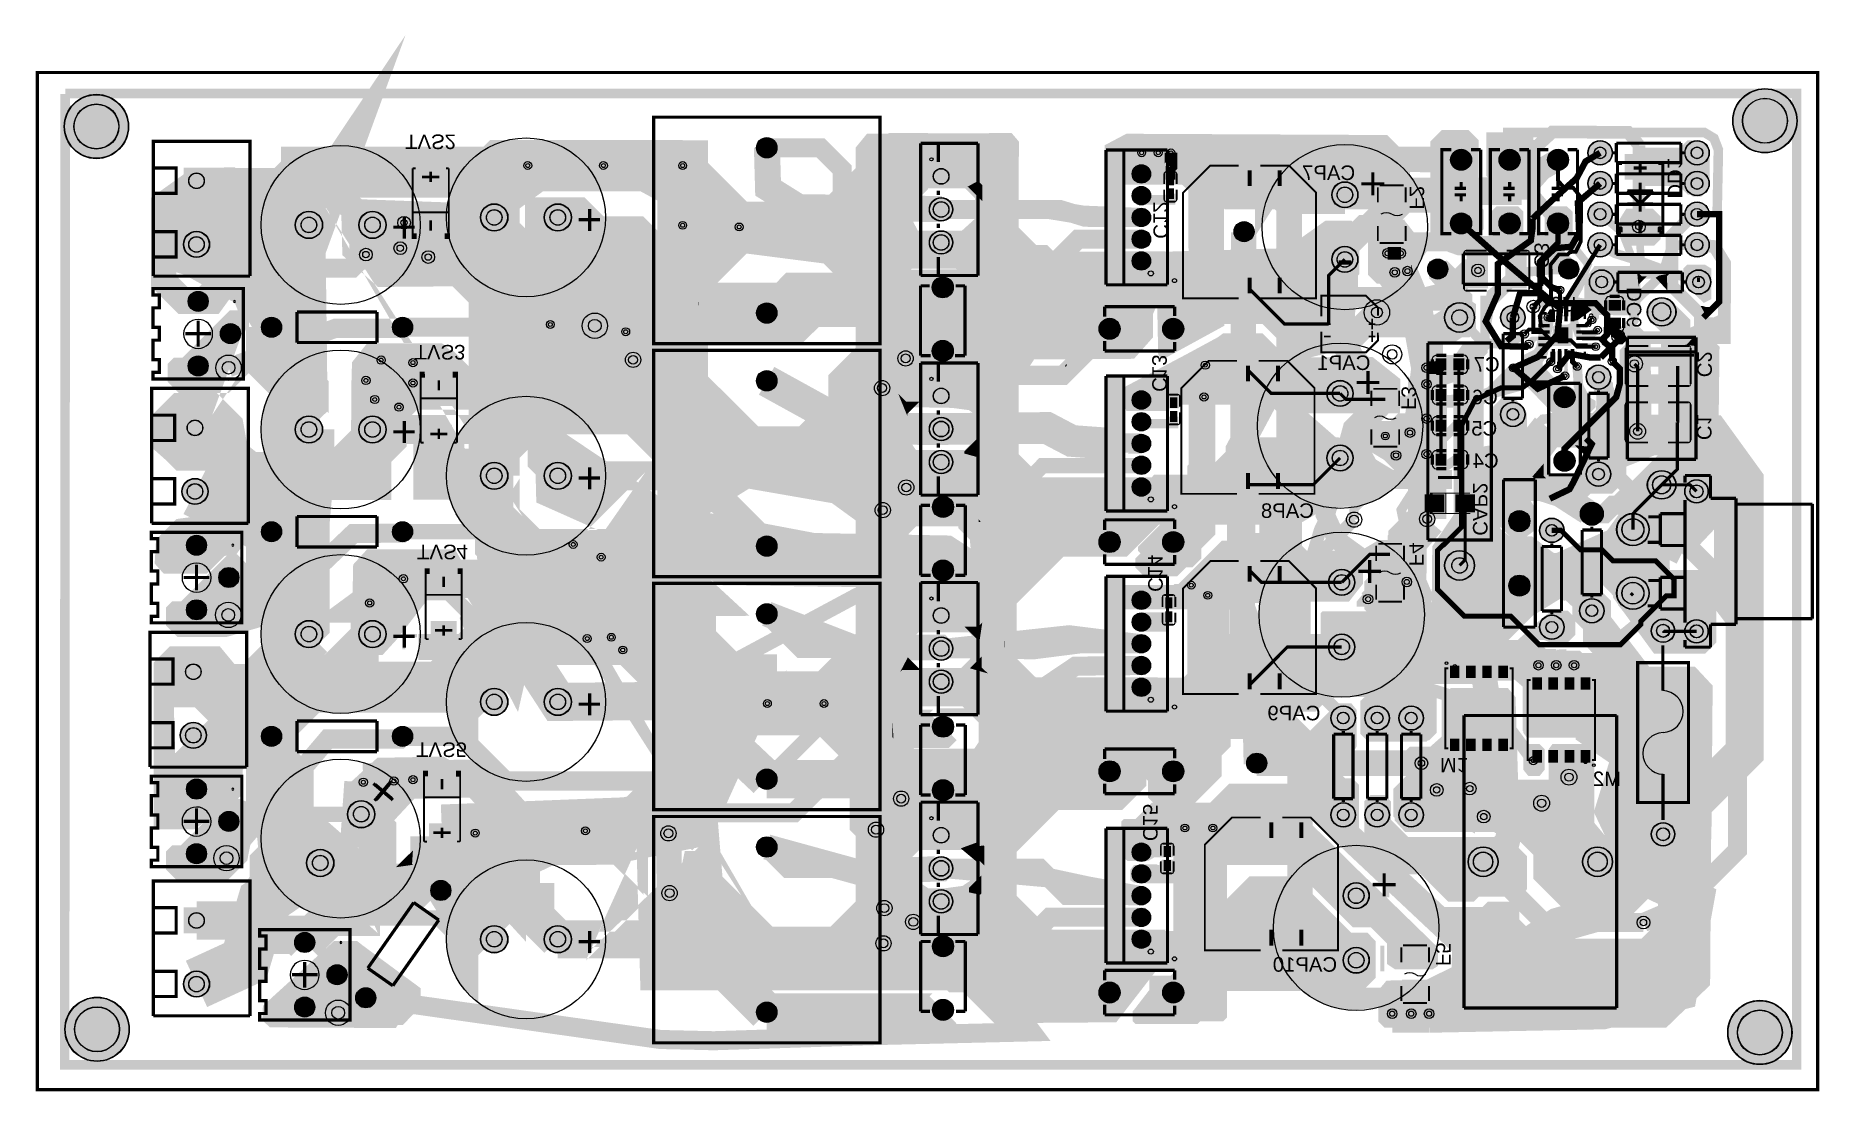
# Model space of a CAD drawing. Header units: millimetres. Extents: x 10 to 150, y 10 to 93.
import ezdxf

# ---------------------------------------------------------------- set-up
doc = ezdxf.new("R2010")
doc.units = ezdxf.units.MM
for name, color, linetype, true_color in [('BoardOutLine', 7, 'Continuous', 0xff00ff), ('BottomLayer', 7, 'Continuous', 0x00ff00), ('BottomPasteMaskLayer', 7, 'Continuous', 0x800000), ('BottomSilkLayer', 7, 'Continuous', 0x0000ff), ('BottomSolderMaskLayer', 7, 'Continuous', 0xaa00ff), ('Document', 7, 'Continuous', 0xffffff), ('Hole', 7, 'Continuous', 0x222222), ('Inner1', 7, 'Continuous', 0xffff00), ('Inner2', 7, 'Continuous', 0xff00ff), ('Multi-Layer', 7, 'Continuous', 0xc0c0c0), ('TopLayer', 7, 'Continuous', 0xff0000), ('TopSilkLayer', 7, 'Continuous', 0xffcc00), ('TopSolderMaskLayer', 7, 'Continuous', 0x800080)]:
    doc.layers.add(name, color=color, linetype=linetype, true_color=true_color)
doc.styles.get("Standard").update_dxf_attribs({"font": 'arial.ttf'})

msp = doc.modelspace()

# ---------------------------------------------------------------- texts
at = {"layer": 'BottomSilkLayer', "text_generation_flag": 2}
for s, rotation, p in [('TVS2', 180, (38.92, 85.12)), ('DD1', 270, (138.21, 80.08)), ('F2', 270, (117.91, 79.22)), ('C12', 270, (97.77, 76.92)), ('C3', 270, (127.72, 74.58)), ('DC6', 90, (136.13, 73.12)), ('TVS3', 180, (39.67, 68.57)), ('C13', 270, (97.67, 64.88)), ('C2', 270, (140.53, 66.03)), ('F3', 270, (117.27, 63.46)), ('C1', 270, (140.5, 61.09)), ('CAP2', 270, (122.89, 53.57)), ('TVS4', 180, (39.86, 52.86)), ('C14', 270, (97.35, 49.15)), ('F4', 270, (117.88, 51.17)), ('TVS5', 180, (39.79, 37.31)), ('M1', 180, (120.29, 36.09)), ('C15', 270, (96.95, 29.55)), ('F5', 270, (119.99, 19.72))]:
    msp.add_text(s, height=1.143, rotation=rotation, dxfattribs=at).set_placement(p)
for s, p in [('CAP7', (113.63, 81.54)), ('U0', (131.02, 71.21)), ('CAP1', (114.83, 66.6)), ('C7', (124.99, 66.48)), ('C6', (124.85, 63.91)), ('C5', (124.8, 61.44)), ('C4', (124.91, 58.9)), ('CAP8', (110.39, 54.97)), ('CAP9', (110.9, 39.05)), ('M2', (134.54, 33.88)), ('CAP10', (112.21, 19.28))]:
    msp.add_text(s, height=1.143, dxfattribs=at).set_placement(p)

# ---------------------------------------------------------------- hatches: boundary and pattern name
at = {"layer": 'BottomLayer'}
for points in [[(78.66, 45.96), (78.66, 18.78), (74.34, 18.78), (74.34, 84.08), (75.24, 85.18), (78.15, 85.2), (78.53, 84.82), (78.53, 46.34), (78.66, 45.96)], [(80.04, 80.88), (84.5, 80.89), (84.5, 84.95), (84.25, 85.2), (76.99, 85.23), (76.54, 84.68), (76.54, 83.73), (77.51, 82.41), (78.53, 82.41)], [(84.12, 85.2), (86.45, 85.2), (87.15, 84.55), (87.17, 81.65), (83.61, 81.65), (83.36, 81.39)], [(95.44, 81.18), (100.44, 81.18), (100.84, 81.18), (103.39, 79.23), (115.14, 79.23), (117.55, 79.25), (117.94, 79.68), (117.94, 83.28), (116.14, 85.08), (95.64, 85.18), (93.94, 84.28), (93.94, 81.88)], [(104.5, 84.21), (104.5, 79.71), (106.15, 79.71), (106.15, 84.21)], [(123.34, 82.08), (123.34, 84.58), (123.34, 84.68), (122.54, 85.48), (120.44, 85.48), (119.54, 84.58), (119.54, 81.38), (120.34, 80.58), (122.54, 80.58), (123.34, 81.48)], [(124.14, 85.28), (124.14, 85.08), (124.14, 84.28), (124.14, 82.18), (123.94, 81.98), (123.94, 81.88), (124.44, 81.38), (126.94, 81.38), (126.94, 81.38), (127.64, 80.68), (127.64, 85.28)], [(123.94, 85.28), (123.94, 81.98), (127.54, 81.98), (127.64, 81.88), (127.64, 85.18), (127.74, 85.28)], [(139.56, 82.36), (139.56, 81.6), (139.1, 81.14), (139.1, 81.07), (139.79, 80.38), (140.03, 80.38), (140.17, 80.24), (140.84, 80.24), (141.22, 80.62), (141.22, 83.97), (140.51, 84.67), (139.75, 84.65), (139.01, 83.94), (139.01, 82.25), (138.74, 81.98)], [(39.94, 83.07), (39.94, 81.07), (41.94, 81.07), (41.94, 83.07)], [(62.45, 83.74), (62.45, 83.17), (66.54, 79.08), (62.07, 79.08), (61.41, 78.42)], [(71.32, 79.84), (71.72, 79.84), (74.67, 82.78), (74.67, 78.03), (74.87, 77.83)], [(80.04, 80.88), (80.04, 80.83), (78.31, 79.11), (78.31, 82.71), (78.43, 82.84), (78.76, 82.42)], [(137.24, 81.58), (137.24, 83.58), (134.84, 83.58), (134.84, 81.58)], [(42.58, 80.39), (42.96, 80.39), (44.54, 78.81), (44.54, 81.04), (44.89, 81.39)], [(47.63, 79.48), (47.89, 79.48), (49.76, 81.35), (48.29, 81.35), (47.36, 82.28)], [(57.32, 81.21), (57.52, 81.21), (59.32, 79.41), (59.32, 81.95), (59.46, 82.08)], [(82.39, 81.03), (82.83, 81.03), (84.59, 79.27), (84.59, 81.85), (84.65, 81.91)], [(83.74, 49.14), (84.12, 81.77), (87.17, 81.77), (87.17, 49.14), (83.74, 49.14)], [(98.83, 81.16), (99.37, 81.16), (99.37, 81.95), (98.83, 81.95)], [(33.11, 78.88), (33.11, 79.15), (34.56, 80.61), (32.89, 80.61), (32.62, 80.88)], [(98.83, 80.86), (99.37, 80.86), (99.37, 80.07), (98.83, 80.07)], [(117.5, 81.3), (117.5, 79.3), (115.5, 79.3), (115.5, 81.3)], [(29.33, 72.94), (25.55, 76.93), (25.47, 76.93), (23.59, 78.81), (23.73, 78.81), (24.39, 78.16), (25.55, 76.93), (32.24, 76.93), (30.03, 74.72)], [(34.54, 78.78), (35.14, 79.38), (35.24, 79.38), (41.44, 79.38), (42.24, 78.58), (42.24, 78.28), (42.24, 75.68), (41.14, 74.48), (35.14, 74.48), (34.54, 75.08), (34.54, 75.18)], [(39.94, 78.67), (39.94, 76.67), (41.94, 76.67), (41.94, 78.67)], [(78.36, 79.36), (78.84, 78.32), (79.45, 77.17), (78.03, 77.17), (77.83, 76.97)], [(83.06, 77.34), (83.06, 77.58), (84.55, 79.07), (84.55, 76.83), (83.94, 76.22)], [(122.84, 76.78), (122.74, 76.68), (120.14, 76.68), (119.54, 77.28), (119.54, 79.28), (120.04, 79.78), (123.14, 79.78), (123.74, 79.18), (123.74, 77.68), (122.84, 76.78)], [(126.34, 76.88), (124.74, 76.88), (124.34, 77.28), (124.34, 79.08), (124.74, 79.48), (126.44, 79.48), (126.84, 79.08), (126.84, 77.38)], [(128.54, 78.98), (129.04, 79.48), (130.26, 79.48), (130.74, 79.04), (130.74, 76.68), (130.24, 76.18), (129.04, 76.18), (128.54, 76.68)], [(134.44, 78.48), (134.94, 79.28), (137.04, 79.28), (137.64, 78.68), (137.64, 76.88), (137.14, 76.38), (135.14, 76.38), (134.44, 77.18)], [(137.24, 76.78), (137.24, 78.78), (134.84, 78.78), (134.84, 76.78)], [(47.63, 78.14), (47.96, 78.14), (50.03, 76.07), (47.36, 76.07), (47.16, 75.87)], [(57.05, 76.2), (57.79, 76.2), (59.52, 77.94), (59.52, 75.33), (59.72, 75.13), (56.52, 75.13), (55.98, 75.67)], [(86.87, 77.98), (86.87, 76.83), (89.15, 74.55), (86.49, 74.55), (85.85, 75.18), (85.85, 75.31)], [(98.6, 75.9), (108.24, 76.18), (111.3, 78.35), (113.33, 78.35), (113.96, 77.71), (113.96, 74.15), (113.84, 74.03), (113.84, 72.12), (113.2, 71.49), (113.2, 69.58), (111.8, 68.19), (108.88, 68.19), (108.63, 68.44), (108.12, 68.44), (106.34, 70.22), (102.15, 70.22), (100.65, 71.65), (98.05, 71.75), (96.25, 67.5), (97.45, 72.38), (97.45, 72.63)], [(115.49, 78.33), (114.64, 77.48), (114.64, 74.08), (115.34, 73.38), (117.44, 73.38), (117.64, 73.68), (118.44, 74.48), (118.44, 77.18), (117.49, 78.38)], [(117.5, 78.41), (117.5, 76.41), (115.5, 76.41), (115.5, 78.41)], [(66.29, 76.27), (61.97, 71.95), (62.02, 76.44), (62.19, 76.27), (66.29, 76.27)], [(75.1, 75.66), (75.1, 71.7), (70.36, 76.44), (74.32, 76.44), (75.1, 75.66)], [(85.64, 67.42), (96.24, 67.48), (97.74, 69.18), (97.74, 71.28), (98.14, 71.78), (98.14, 72.38), (98.47, 72.38), (98.72, 72.63), (98.71, 75.93), (86.5, 75.89), (85.39, 74.92), (85.39, 74.03), (85.77, 73.65)], [(124.06, 73.06), (124.06, 75.76), (122.42, 75.76), (122.42, 73.06)], [(125.46, 73.06), (125.46, 75.76), (127.09, 75.76), (127.09, 73.06)], [(46.57, 63.61), (45.93, 64.25), (45.93, 74.28), (60.24, 74.28), (60.75, 74.79), (60.75, 63.61), (46.57, 63.61)], [(78.23, 73.79), (78.23, 74.02), (79.5, 75.29), (77.88, 75.29), (77.6, 75.57)], [(83.19, 74.83), (83.47, 74.83), (84.64, 73.67), (84.64, 75.42), (84.61, 75.44)], [(104.5, 75.21), (104.5, 70.71), (106.15, 70.71), (106.15, 75.21)], [(131.84, 71.13), (131.64, 71.88), (131.64, 73.68), (131.94, 74.08), (132.24, 74.48), (132.44, 74.78), (135.54, 74.78), (136.04, 74.28), (136.04, 71.48), (135.44, 70.88), (133.09, 70.93), (132.14, 71.23)], [(141.04, 71.88), (141.64, 72.18), (141.64, 74.58), (141.14, 74.88), (139.74, 74.88), (139.44, 74.58), (139.44, 73.38)], [(135.91, 73.16), (135.91, 73.32), (136.55, 73.96), (136.17, 73.96), (135.8, 74.32)], [(137.53, 74.03), (137.26, 73.86), (138.19, 72.84), (138.14, 73.97), (138.37, 74.2)], [(61.96, 71.12), (61.96, 71.94), (61.97, 71.95), (61.96, 71.12)], [(77.98, 72.22), (77.98, 71.43), (79.48, 69.93), (78.21, 69.93), (77.96, 69.68)], [(82.12, 70.36), (83.44, 70.36), (84.71, 71.63), (84.71, 69.35), (83.85, 68.48)], [(114.86, 70.22), (114.86, 70.61), (116.64, 72.38), (118.59, 72.38), (118.72, 72.25), (118.72, 71.26), (118.44, 70.98), (118.44, 70.98), (118.14, 70.68), (118.14, 69.53), (117.74, 69.18), (114.94, 69.18), (114.94, 70.14), (114.86, 70.22)], [(121.14, 68.58), (120.94, 68.58), (119.39, 68.63), (118.94, 68.83), (118.94, 70.38), (121.84, 72.18), (122.54, 72.18), (123.14, 71.78), (123.14, 69.68), (122.64, 69.18), (122.04, 69.18), (121.14, 68.58), (121.14, 68.58)], [(130.74, 68.68), (130.54, 68.48), (129.14, 68.48), (128.95, 68.39), (129, 68.66), (128.98, 68.76), (129.14, 68.98), (129.15, 70), (129.35, 70.15), (130.34, 70.18), (130.54, 70.28), (130.54, 70.68), (131.44, 71.58), (131.84, 71.58), (132.34, 72.08), (133.64, 72.08), (134.04, 71.68), (134.64, 71.68), (134.64, 71.18), (134.54, 71.08), (133.71, 71.08), (133.11, 71.68), (132.24, 71.68), (131.64, 71.08), (131.64, 70.98), (130.84, 70.28), (130.84, 69.98), (130.74, 69.88), (130.74, 68.68)], [(130.58, 71.29), (130.62, 71.59), (130.84, 71.88), (131.64, 71.88), (131.84, 71.68), (132.24, 71.33), (131.14, 70.53), (130.59, 70.41)], [(133.59, 72.08), (133.59, 71.28), (134.49, 71.28), (134.49, 72.08)], [(140.8, 71.63), (140.99, 71.63), (141.23, 71.55), (141.55, 71.56), (141.48, 71.42), (141.42, 71.4), (141.11, 71.08)], [(98.49, 67.43), (98.14, 67.78), (98.14, 71.08), (98.44, 71.48), (100.54, 71.48), (101.94, 70.08), (101.94, 69.33)], [(112.94, 70.77), (110.14, 70.77), (110.14, 69.67), (112.94, 69.67)], [(116.26, 70.77), (113.46, 70.77), (113.46, 69.67), (116.26, 69.67)], [(128.87, 70.2), (128.87, 69.95), (128.07, 69.95), (128.07, 70.2)], [(128.84, 70.98), (128.67, 70.93), (128.94, 71.38), (129.24, 71.38), (129.34, 71.28), (129.34, 70.38), (128.84, 70.38), (128.59, 70.6)], [(129.09, 71.23), (129.34, 71.23), (129.34, 70.43), (129.09, 70.43)], [(129.59, 71.23), (129.84, 71.23), (129.84, 70.43), (129.59, 70.43)], [(130.09, 71.23), (130.34, 71.23), (130.34, 70.43), (130.09, 70.43)], [(130.59, 71.23), (130.84, 71.23), (130.84, 70.43), (130.59, 70.43)], [(131.87, 70.2), (131.87, 69.95), (131.07, 69.95), (131.07, 70.2)], [(133.59, 70.68), (133.59, 69.88), (134.49, 69.88), (134.49, 70.68)], [(86.77, 65.97), (86.77, 66.21), (88.89, 68.32), (86.4, 68.32), (85.64, 69.07)], [(107.64, 63.18), (106.94, 63.88), (100.04, 63.88), (99.84, 63.68), (99.74, 63.59), (98.95, 63.58), (98.74, 63.38), (97.94, 63.38), (95.64, 63.38), (95.34, 63.98), (95.34, 65.18), (100.44, 67.88), (102.84, 69.18), (103.24, 69.48), (106.34, 69.48), (108.24, 67.58), (114.99, 67.63), (117.19, 65.88), (117.14, 63.18), (107.64, 63.18)], [(104.37, 68.84), (104.37, 64.34), (106.02, 64.34), (106.02, 68.84)], [(119.64, 47.63), (119.69, 52.73), (121.38, 55.23), (121.33, 67.55), (122.22, 68.82), (123.49, 68.82), (123.74, 68.57), (123.74, 54.72), (127.55, 50.91), (127.55, 47.23), (124.12, 43.8), (122.09, 43.8), (119.93, 45.96)], [(130.14, 62.18), (127.54, 64.88), (126.94, 65.48), (126.79, 67.73), (127.69, 68.18), (128.05, 68.74), (128.99, 68.76), (129.09, 68.53), (128.36, 67.68), (128.37, 66.96), (129.35, 65.91), (132.54, 64.18), (132.54, 63.68), (131.44, 62.58), (131.44, 62.28), (131.34, 62.18), (130.14, 62.18)], [(127.38, 69.16), (127.53, 69.23), (128.88, 69.23), (128.89, 68.94), (128.07, 68.95), (127.84, 68.89), (127.49, 68.38), (127.51, 68.77), (127.4, 68.85), (127.09, 68.88)], [(128.87, 69.7), (128.87, 69.45), (128.07, 69.45), (128.07, 69.7)], [(128.87, 69.2), (128.87, 68.95), (128.07, 68.95), (128.07, 69.2)], [(130.37, 69.93), (129.57, 69.93), (129.57, 68.73), (130.37, 68.73)], [(129.82, 69.18), (129.97, 69.33), (129.74, 69.18), (129.82, 69.18)], [(131.06, 68.7), (131.88, 68.71), (132.6, 68.73), (132.73, 68.67), (132.77, 68.61), (132.81, 68.49), (132.8, 68.41), (132.74, 68.33), (132.63, 68.24), (132.45, 68.25), (131.86, 68.45), (131.07, 68.46), (131.04, 68.58)], [(131.87, 69.7), (131.87, 69.45), (131.07, 69.45), (131.07, 69.7)], [(131.87, 69.2), (131.87, 68.95), (131.07, 68.95), (131.07, 69.2)], [(136.85, 68.81), (136.55, 69.17), (135.44, 69.18), (134.44, 68.18), (134.44, 65.08), (134.44, 62.38), (131.34, 59.78), (131.44, 57.68), (131.44, 57.58), (132.14, 56.88), (133.84, 56.88), (134.34, 57.38), (134.34, 58.18), (134.84, 58.68), (134.94, 58.98), (136.94, 60.98), (136.94, 60.98)], [(139.42, 68.6), (139.68, 68.6), (140.36, 69.29), (140.36, 68.58), (140.29, 68.5)], [(35.94, 68.68), (41.84, 68.68), (43.44, 67.28), (43.44, 64.28), (42.94, 63.78), (40.04, 63.78), (38.14, 61.88), (38.14, 60.68), (37.04, 59.48), (37.04, 59.48), (35, 59.5), (34.65, 59.95), (34.74, 67.18)], [(69.2, 61.61), (69.34, 61.61), (75.4, 67.67), (75.4, 60.8), (75.6, 60.59)], [(120.64, 67.68), (120.84, 67.48), (120.84, 59.18), (120.64, 58.98), (119.44, 58.98), (119.44, 58.98), (116.64, 59.08), (114.34, 60.48), (114.34, 61.88), (114.89, 62.43), (118.79, 62.43), (118.74, 67.18), (119.24, 67.68)], [(120.78, 67.49), (119.98, 67.49), (119.98, 66.59), (120.78, 66.59)], [(122.18, 67.49), (121.38, 67.49), (121.38, 66.59), (122.18, 66.59)], [(137.46, 68.08), (137.46, 60.31), (137.46, 59.93), (135.17, 57.64), (135.17, 56.37), (133.44, 53.98), (127.14, 51.18), (132.38, 51.55), (132.38, 50.91), (133.27, 50.79), (133.34, 50.78), (135.34, 51.78), (136.24, 52.08), (139.54, 52.18), (140.74, 52.88), (142.11, 54.33), (142.28, 68.44), (142.03, 68.69), (137.98, 68.69)], [(128.87, 68.7), (128.87, 68.45), (128.07, 68.45), (128.07, 68.7)], [(129.09, 68.23), (129.34, 68.23), (129.34, 67.43), (129.09, 67.43)], [(129.59, 68.23), (129.84, 68.23), (129.84, 67.43), (129.59, 67.43)], [(130.09, 68.24), (130.09, 67.43), (130.06, 66.48), (129.9, 66.26), (130.08, 65.95), (130.36, 66.09), (130.34, 67.43), (130.33, 68.23)], [(130.09, 68.23), (130.34, 68.23), (130.34, 67.43), (130.09, 67.43)], [(130.59, 68.23), (130.84, 68.23), (130.84, 67.43), (130.59, 67.43)], [(131.87, 68.7), (131.87, 68.45), (131.07, 68.45), (131.07, 68.7)], [(136.76, 65.57), (136.76, 68.27), (135.12, 68.27), (135.12, 65.57)], [(138.16, 65.57), (138.16, 68.27), (139.79, 68.27), (139.79, 65.57)], [(42.57, 64.69), (42.57, 66.69), (40.57, 66.69), (40.57, 64.69)], [(61.65, 66.38), (62.46, 66.38), (67.34, 61.51), (61.52, 61.51), (60.97, 60.96)], [(78.42, 62.97), (78.42, 63.16), (79.36, 64.1), (78.32, 64.1), (77.71, 64.71)], [(82.83, 63.92), (82.69, 63.81), (84.47, 62.65), (84.47, 64.62), (84.57, 64.72)], [(117, 65.3), (117, 63.3), (115, 63.3), (115, 65.3)], [(120.78, 65.08), (119.98, 65.08), (119.98, 64.18), (120.78, 64.18)], [(122.18, 65.08), (121.38, 65.08), (121.38, 64.18), (122.18, 64.18)], [(47.16, 59.94), (47.92, 59.94), (50.36, 62.38), (49.33, 62.38), (47.45, 64.26), (47.45, 64.17)], [(99.09, 63.64), (99.63, 63.64), (99.63, 64.43), (99.09, 64.43)], [(99.09, 63.34), (99.63, 63.34), (99.63, 62.55), (99.09, 62.55)], [(126.04, 64.48), (126.52, 64), (126.79, 63.78), (127.14, 63.18), (127.14, 56.78), (127.94, 55.48), (127.74, 53.98), (126.94, 53.38), (125.94, 53.38), (124.34, 54.98), (124.34, 63.58), (125.24, 64.48)], [(136.74, 61.13), (136.74, 63.83), (135.1, 63.83), (135.1, 61.13)], [(138.14, 61.13), (138.14, 63.83), (139.77, 63.83), (139.77, 61.13)], [(42.57, 60.29), (42.57, 62.29), (40.57, 62.29), (40.57, 60.29)], [(56.1, 62.1), (56.1, 61.82), (59.67, 58.24), (59.67, 62.66), (59.86, 62.85)], [(117, 62.41), (117, 60.41), (115, 60.41), (115, 62.41)], [(120.78, 62.67), (119.98, 62.67), (119.98, 61.77), (120.78, 61.77)], [(122.18, 62.67), (121.38, 62.67), (121.38, 61.77), (122.18, 61.77)], [(78.18, 61.65), (79.45, 59.77), (77.95, 59.77), (77.81, 59.91)], [(84.24, 61.61), (84.24, 59.59), (84.1, 59.73), (82.92, 60.06), (82.92, 60.3), (84.24, 61.61)], [(86.86, 60.63), (86.86, 60.29), (89.4, 57.75), (87.07, 57.34), (85.13, 56.05)], [(97.84, 58.38), (101.65, 58.38), (104.57, 61.3), (112.32, 61.3), (112.44, 61.26), (112.44, 61.26), (116.74, 58.66), (116.74, 57.26), (114.04, 57.28), (109.14, 54.45), (97.33, 54.45), (96.06, 55.72), (95.55, 55.72), (95.43, 55.84)], [(62.3, 54.19), (62.3, 54.99), (68.65, 58.94), (62.3, 59.07), (61.83, 59.54)], [(70.72, 59.2), (68.71, 58.87), (75.06, 54.26), (75.4, 59.07), (75.2, 59.27)], [(104.37, 59.84), (104.37, 55.34), (106.02, 55.34), (106.02, 59.84)], [(120.78, 60), (119.98, 60), (119.98, 59.1), (120.78, 59.1)], [(122.18, 60), (121.38, 60), (121.38, 59.1), (122.18, 59.1)], [(47.93, 58.07), (47.93, 55.65), (50.09, 53.49), (46.61, 53.49), (45.62, 54.48)], [(97.96, 58.15), (98.85, 57.26), (98.85, 55.1), (95.68, 51.93), (86.79, 51.93), (86.15, 52.56), (86.19, 57.19), (88.06, 58.14)], [(54.28, 53.49), (56.54, 53.49), (59.97, 56.92), (59.97, 53.24), (59.92, 53.19)], [(119.13, 55.44), (120.63, 55.44), (120.63, 56.8), (119.13, 56.8)], [(121.53, 55.44), (123.03, 55.44), (123.03, 56.8), (121.53, 56.8)], [(78.36, 52.98), (78.36, 53.55), (79.51, 54.7), (77.85, 54.7), (77.72, 54.57)], [(84.02, 54.64), (84.02, 54.84), (84.05, 54.87), (84.05, 54.81), (84.19, 54.67), (84.02, 54.64)], [(44.45, 53.9), (60.75, 54.09), (60.75, 43.55), (60.74, 43.38), (48.43, 43.42), (45.99, 45.86), (43.8, 45.7), (43.2, 47.1), (44.8, 48.5)], [(84.02, 54.64), (84.02, 53.11), (82.76, 54.36), (82.19, 54.36), (84.02, 54.64)], [(104.84, 48.28), (104.04, 47.78), (95.44, 47.78), (95.14, 48.18), (95.14, 49.28), (95.54, 49.68), (99.34, 49.68), (99.44, 49.78), (99.74, 49.78), (103.14, 53.18), (103.74, 53.18), (104.34, 53.78), (108.44, 53.78), (109.84, 52.38), (114.04, 52.38), (115.49, 53.23), (117.19, 53.23), (117.54, 52.98), (117.49, 51.08), (114.84, 51.08), (114.24, 50.68), (114.24, 49.78), (113.84, 49.28), (113.14, 48.38), (106.94, 48.38), (106.84, 48.28), (104.84, 48.28)], [(99.84, 50.58), (99.64, 50.38), (97.04, 50.38), (96.34, 51.08), (96.34, 51.78), (98.44, 53.88), (98.64, 53.88), (98.74, 53.98), (101.54, 53.98), (101.54, 52.28), (99.84, 50.58)], [(127.44, 47.18), (130.84, 49.28), (133.34, 50.78), (133.01, 52.95), (133.54, 53.98), (130.44, 52.58), (127.04, 51.18), (125.9, 51.29), (125.39, 50.79), (125.39, 47.61), (125.01, 47.23)], [(35.94, 52.48), (42.84, 52.48), (43.54, 51.28), (43.54, 48.98), (43.04, 48.48), (40.64, 48.48), (38.24, 45.38), (37.14, 44.18), (37.14, 44.18), (35.15, 44.2), (34.7, 44.7), (34.84, 51.28)], [(89.15, 52.32), (89.15, 51.69), (86.61, 49.15), (86.61, 52.19), (86.23, 52.58)], [(104.5, 53.09), (104.5, 48.59), (106.15, 48.59), (106.15, 53.09)], [(117.38, 53.1), (117.38, 51.1), (115.38, 51.1), (115.38, 53.1)], [(126.06, 52.03), (129.77, 52.03), (129.97, 51.83), (129.61, 51.83), (127.46, 49.67)], [(42.95, 49.23), (42.95, 51.23), (40.95, 51.23), (40.95, 49.23)], [(78.26, 50.74), (78.26, 50.44), (79.75, 48.95), (78.43, 48.95), (78.16, 48.68)], [(82.73, 48.1), (82.02, 48.81), (81.17, 48.81), (81.1, 48.88), (81.51, 48.88), (84.15, 51.52), (84.15, 48.44), (83.81, 48.1), (82.73, 48.1)], [(133.91, 48.7), (133.93, 50.07), (135.48, 50.87), (140.94, 50.88), (142.04, 49.88), (142.04, 45.18), (141.14, 44.28), (137.14, 44.28)], [(114.99, 50.28), (114.64, 50.03), (114.64, 49.48), (114.04, 48.68), (114.04, 48.28), (114.29, 48.03), (117.64, 48.08), (118.24, 48.53), (118.97, 50.39), (117.64, 50.28)], [(117.38, 50.21), (117.38, 48.21), (115.38, 48.21), (115.38, 50.21)], [(98.71, 47.89), (99.25, 47.89), (99.25, 48.68), (98.71, 48.68)], [(118.53, 47.51), (118.78, 47.51), (120.22, 48.96), (120.22, 47.95), (119.09, 46.82)], [(131.88, 48.87), (131.14, 48.38), (131.14, 47.38), (131.54, 46.88), (131.54, 45.18), (132.34, 44.28), (132.34, 43.58), (133.94, 41.98), (134.04, 40.08), (134.04, 38.48), (134.04, 36.98), (134.04, 34.88), (134.04, 30.78), (134.34, 30.48), (135.04, 29.88), (135.94, 29.18), (141.64, 29.68), (141.74, 41.78), (140.34, 43.28), (137.64, 43.28), (136.74, 43.28), (133.32, 47.73), (133.07, 48.62)], [(42.95, 44.83), (42.95, 46.83), (40.95, 46.83), (40.95, 44.83)], [(62.78, 46.45), (62.99, 46.45), (66.93, 42.5), (61.92, 42.5), (61.05, 41.63)], [(75.02, 41.9), (75.35, 41.57), (70.34, 41.57), (69.67, 42.23), (70.75, 42.23), (71.67, 43.16), (71.67, 43.17), (75.02, 46.51), (75.02, 41.9)], [(78.39, 44.94), (78.39, 45.08), (79.46, 46.14), (78.93, 46.14), (78.26, 46.81), (78.26, 44.61), (78.46, 44.41)], [(83.27, 47.01), (83.27, 45.94), (84.47, 44.74), (84.81, 44.74), (85.28, 45.21)], [(98.71, 47.59), (99.25, 47.59), (99.25, 46.8), (98.71, 46.8)], [(110.92, 45.83), (110.92, 47.48), (111.04, 47.61), (123.23, 47.61), (123.87, 46.98), (124.44, 46.18), (124.44, 42.48), (124, 41.9), (111.68, 41.9), (111.68, 42.02), (109.77, 43.93)], [(124.74, 42.18), (124.74, 43.88), (128.44, 47.18), (129.14, 47.68), (130.34, 47.68), (130.94, 47.08), (130.94, 45.78), (130.34, 45.18), (128.94, 45.18), (128.44, 45.38), (127.94, 45.38), (125.94, 43.48), (125.94, 42.18), (124.74, 42.18)], [(47.8, 39.7), (48.4, 42.35), (50.21, 43.61), (48.8, 44.74), (47.37, 45.74), (47.37, 44.98), (45.84, 43.45), (45.86, 43.45)], [(97.83, 42.4), (100.12, 42.4), (103.55, 45.83), (113.46, 45.83), (114.47, 44.82), (114.47, 41.9), (114.09, 41.52), (112.31, 41.52), (110.53, 39.74), (109.39, 39.74), (107.23, 37.58), (97.45, 37.58), (97.2, 37.83), (97.2, 38.47), (98.64, 41.08)], [(55.82, 44.04), (59.3, 40.56), (59.3, 44.41), (59.67, 44.79)], [(78.46, 44.01), (78.46, 44.01), (79.46, 43), (77.99, 43), (77.86, 42.87)], [(83.34, 43.14), (84.27, 44.07), (84.27, 43.2), (84.74, 42.74)], [(86.74, 44.57), (86.74, 44.19), (89.41, 41.53), (85.98, 41.53)], [(104.5, 44.09), (104.5, 39.59), (106.15, 39.59), (106.15, 44.09)], [(127.1, 37.83), (132.2, 37.83), (132.3, 37.73), (132.3, 37.83), (132.8, 38.33), (132.8, 42.03), (131.7, 43.13), (131.7, 44.13), (131.3, 44.53), (128, 44.53), (127.9, 44.43), (127.9, 44.43), (126.8, 43.33), (126.8, 38.23)], [(127.14, 37.68), (132.24, 37.68), (132.34, 37.58), (132.34, 37.68), (132.84, 38.18), (132.84, 41.88), (131.74, 42.98), (131.74, 43.98), (131.34, 44.38), (128.04, 44.38), (127.94, 44.28), (127.94, 44.28), (126.84, 43.18), (126.84, 38.08)], [(85.52, 42.4), (97.58, 42.4), (98.09, 42.4), (98.47, 42.02), (99.23, 41.26), (99.23, 38.85), (99.23, 38.09), (97.2, 36.05), (97.2, 33.9), (95.29, 31.99), (85.64, 31.99), (85.52, 32.12), (85.52, 32.88)], [(121.11, 42.39), (121.81, 42.39), (121.81, 43.32), (121.11, 43.32)], [(122.38, 42.39), (123.08, 42.39), (123.08, 43.32), (122.38, 43.32)], [(123.65, 42.39), (124.35, 42.39), (124.35, 43.32), (123.65, 43.32)], [(124.92, 42.39), (125.62, 42.39), (125.62, 43.32), (124.92, 43.32)], [(128.28, 42.41), (127.58, 42.41), (127.58, 41.49), (128.28, 41.49)], [(129.55, 42.41), (128.85, 42.41), (128.85, 41.49), (129.55, 41.49)], [(130.82, 42.41), (130.12, 42.41), (130.12, 41.49), (130.82, 41.49)], [(132.09, 42.41), (131.39, 42.41), (131.39, 41.49), (132.09, 41.49)], [(30.33, 37.23), (30.33, 37.81), (33.4, 40.89), (29.67, 40.89), (29.31, 41.24)], [(62.56, 32.91), (62.56, 33.85), (67.82, 39.12), (63.5, 39.12), (61.76, 40.86)], [(78.52, 38.79), (79.63, 40.23), (78.79, 40.6), (78.26, 41.13), (78.26, 41.13), (78.19, 41.06)], [(82.8, 40.6), (82.8, 40.46), (84.61, 38.66), (84.61, 40.86), (84.47, 41)], [(98.47, 40.88), (98.47, 39.74), (98.6, 39.61), (100.88, 39.61), (101.14, 39.86), (101.14, 41.64), (98.85, 41.64), (98.47, 42.02)], [(114.04, 40.18), (114.04, 37.98), (114.64, 37.38), (119.24, 37.38), (119.34, 37.48), (119.44, 37.48), (120.04, 38.08), (120.04, 40.88), (119.44, 41.38), (115.04, 41.48), (114.04, 40.58)], [(120.44, 40.68), (121.04, 41.48), (121.14, 41.58), (125.64, 41.58), (125.64, 41.58), (125.64, 41.58), (126.24, 40.88), (126.44, 34.28), (125.94, 33.78), (125.94, 30.28), (125.84, 30.28), (117.54, 30.28), (116.74, 31.18), (116.74, 31.38), (116.82, 33.7), (117.64, 34.68), (117.64, 36.68), (117.94, 36.98), (119.54, 36.98), (120.44, 37.78), (120.44, 37.98)], [(121.11, 37.29), (125.61, 37.29), (125.61, 41.29), (121.11, 41.29)], [(132.09, 41.79), (127.59, 41.79), (127.59, 37.79), (132.09, 37.79)], [(69.71, 38.7), (70.6, 38.7), (75.02, 34.28), (75.02, 38.51), (76.62, 40.11)], [(112.24, 40.38), (109.94, 38.08), (109.94, 36.68), (110.34, 36.28), (113.34, 36.28), (113.74, 36.98), (113.74, 39.88), (113.34, 40.38)], [(77.33, 37.62), (77.23, 37.72), (77.23, 39.06), (77.33, 37.62)], [(77.56, 35.18), (77.49, 35.25), (77.33, 37.62), (79.77, 35.18), (77.56, 35.18)], [(82.44, 35.45), (84.44, 37.45), (84.44, 35.04), (84.31, 34.91)], [(98.44, 32.88), (97.74, 33.68), (97.74, 35.88), (99.04, 37.08), (101.44, 37.08), (102.24, 36.28), (102.24, 34.48), (101.14, 33.68), (99.94, 32.88)], [(121.11, 36.66), (121.81, 36.66), (121.81, 37.59), (121.11, 37.59)], [(122.38, 36.66), (123.08, 36.66), (123.08, 37.59), (122.38, 37.59)], [(128.84, 36.78), (129.14, 37.18), (132.04, 37.18), (132.44, 36.78), (132.44, 30.98), (133.94, 29.18), (135.34, 27.48), (135.34, 25.58), (135.34, 24.88), (134.74, 24.18), (131.34, 24.18), (130.04, 24.18), (127.64, 26.58), (127.64, 28.48), (125.84, 30.28), (123.34, 30.28), (123.34, 33.88), (123.84, 34.38), (128.84, 34.38), (128.84, 34.38)], [(123.65, 36.66), (124.35, 36.66), (124.35, 37.59), (123.65, 37.59)], [(124.92, 36.66), (125.62, 36.66), (125.62, 37.59), (124.92, 37.59)], [(127.24, 37.18), (128.14, 37.18), (128.54, 36.78), (128.54, 35.18), (128.14, 34.68), (127.24, 34.68), (126.84, 35.18), (126.84, 36.78)], [(128.28, 36.68), (127.58, 36.68), (127.58, 35.75), (128.28, 35.75)], [(129.55, 36.68), (128.85, 36.68), (128.85, 35.75), (129.55, 35.75)], [(130.82, 36.68), (130.12, 36.68), (130.12, 35.75), (130.82, 35.75)], [(132.09, 36.68), (131.39, 36.68), (131.39, 35.75), (132.09, 35.75)], [(36.74, 36.08), (41.94, 36.18), (43.14, 35.48), (43.14, 33.48), (42.64, 32.98), (39.74, 32.98), (36.94, 29.98), (35.14, 29.98), (34.24, 30.88), (34.44, 33.98)], [(42.83, 33.32), (42.83, 35.32), (40.83, 35.32), (40.83, 33.32)], [(54.78, 32.84), (56.29, 32.84), (59.77, 36.32), (59.77, 33.6), (57.23, 31.06), (57.23, 30.96)], [(86.36, 29.59), (86.49, 29.59), (89.53, 32.64), (87.5, 32.64), (86.11, 34.03), (86.11, 30.22), (85.85, 29.97)], [(98.94, 28.28), (97.84, 28.28), (97.34, 27.98), (97.34, 27.98), (96.94, 27.98), (95.74, 27.98), (95.24, 28.38), (95.24, 31.08), (95.44, 31.28), (96.34, 31.28), (96.84, 31.78), (96.84, 31.78), (97.64, 32.58), (101.54, 32.58), (102.24, 32.58), (103.74, 34.08), (108.44, 34.08), (108.74, 33.78), (108.74, 32.38), (109.34, 31.68), (111.74, 29.38), (113.64, 27.48), (116.24, 24.98), (120.14, 21.18), (120.14, 19.73), (119.74, 19.48), (116.74, 19.48), (116.14, 19.88), (116.14, 21.48), (114.84, 22.78), (113.44, 22.78), (108.54, 27.68), (103.44, 27.68), (102.64, 28.48), (99.44, 28.48), (99.24, 28.28)], [(124.04, 20.28), (124.04, 14.88), (121.7, 14.9), (121.25, 15.3), (121.24, 20.88), (113.04, 28.58), (110.04, 31.58), (110.04, 34.18), (110.34, 34.48), (113.44, 34.48), (113.44, 34.48), (113.44, 34.48), (113.94, 33.98), (113.94, 32.88), (113.94, 30.59), (120.64, 24.38), (123.64, 24.38), (124.04, 24.78), (124.04, 20.28)], [(106.21, 32.93), (106.21, 28.43), (107.86, 28.43), (107.86, 32.93)], [(114.34, 32.68), (114.84, 33.18), (115.94, 33.18), (116.44, 32.68), (116.44, 30.88), (116.44, 30.78), (117.34, 29.88), (119.04, 29.88), (119.04, 29.68), (119.34, 29.38), (119.34, 28.48), (118.24, 27.38), (118.04, 27.38), (114.54, 30.88), (114.54, 30.88), (114.34, 31.08)], [(135.94, 31.88), (135.94, 29.18), (137.44, 27.68), (137.44, 26.78), (137.44, 23.18), (136.14, 21.88), (128.04, 21.88), (126.54, 23.38), (126.54, 24.43), (126.04, 24.78), (124.04, 24.78), (123.94, 24.68), (123.94, 20.18), (123.94, 14.88), (133.84, 14.88), (138.09, 14.88), (141.54, 18.23), (141.64, 32.48), (139.44, 33.48), (138.94, 33.48), (137.04, 33.48), (135.94, 32.38), (135.94, 32.18), (135.94, 30.78)], [(42.83, 28.92), (42.83, 30.92), (40.83, 30.92), (40.83, 28.92)], [(78.31, 27.7), (78.31, 27.83), (79.65, 29.17), (78.67, 29.17), (78.29, 29.55)], [(120.54, 29.88), (125.64, 29.88), (125.64, 29.88), (127.14, 28.38), (127.14, 25.78), (126.74, 25.18), (123.34, 25.18), (122.94, 24.78), (120.94, 24.78), (118.24, 27.48), (118.24, 29.08), (119.04, 29.88)], [(46.86, 24.39), (46.91, 25.42), (47, 26.36), (47.52, 27.08), (48.37, 27.72), (46.71, 28.92), (46.98, 29.19), (44.13, 29.19), (42.34, 27.39)], [(53.08, 27.71), (55.3, 27.71), (57.67, 25.33), (57.67, 28.31), (57.33, 28.65)], [(60.92, 28.78), (61.86, 28.78), (68.35, 22.29), (60.36, 22.29), (59.32, 21.25)], [(83.24, 29.04), (83.24, 28.86), (84.48, 27.63), (84.48, 29.13), (84.41, 29.21)], [(98.24, 27.68), (98.24, 27.88), (98.44, 28.08), (99.44, 28.08), (99.54, 27.98), (99.54, 27.98), (99.64, 27.88), (99.64, 26.68), (99.54, 26.58), (99.34, 26.38), (99.24, 26.28), (98.44, 26.28), (96.24, 26.28), (95.94, 26.48), (95.94, 27.28), (96.24, 27.68)], [(99.12, 28.33), (98.58, 28.33), (98.58, 29.12), (99.12, 29.12)], [(80.14, 20.92), (75.29, 25.77), (77.95, 25.77), (78.51, 26.33), (78.56, 27.08), (79.08, 26.51), (80.07, 25.83), (81.38, 25.85), (84.53, 25.85), (84.53, 21.25), (84.2, 20.92), (80.14, 20.92)], [(83.26, 25.52), (83.26, 25.87), (84.22, 26.83), (84.22, 25.43), (84.13, 25.34)], [(98.22, 22.47), (101.01, 22.47), (105.33, 26.78), (108.88, 26.78), (113.33, 22.34), (114.6, 22.34), (115.23, 21.7), (115.23, 18.78), (114.22, 17.77), (102.53, 17.77), (101.94, 18.28), (101.94, 19.08), (101.54, 19.38), (99.87, 19.42), (97.71, 19.42), (93.77, 19.42), (93.52, 19.67), (93.52, 22.34), (93.39, 22.47), (97.33, 22.47), (97.45, 22.59)], [(99.12, 28.03), (98.58, 28.03), (98.58, 27.24), (99.12, 27.24)], [(71.18, 22.38), (71.93, 22.38), (75.32, 25.77), (75.32, 23.13), (73.62, 21.44)], [(86.9, 25.35), (90.2, 22.05), (86.66, 22.05), (86.9, 25.35)], [(106.21, 23.93), (106.21, 19.43), (107.86, 19.43), (107.86, 23.93)], [(85.52, 22.59), (98.72, 22.59), (97.75, 19.55), (94.3, 15.3), (85.26, 15.23), (84.88, 15.61), (82.85, 17.64), (81.55, 17.85), (79.04, 20.31), (84.25, 20.31), (85.93, 18.73)], [(28.3, 14.9), (27.7, 15.45), (27.74, 16.58), (33.34, 21.68), (35.14, 21.68), (38.84, 18.78), (38.8, 15.9), (38.2, 14.85)], [(86.24, 21.97), (86.23, 21.84), (86.23, 21.97), (86.24, 21.97)], [(119.34, 21.53), (119.34, 19.53), (117.34, 19.53), (117.34, 21.53)], [(98.24, 18.88), (101.34, 18.88), (101.44, 18.88), (101.64, 18.58), (101.64, 18.18), (101.64, 18.08), (101.64, 15.58), (101.24, 15.18), (96.34, 15.18), (96.14, 15.38), (96.14, 16.18), (96.14, 16.18), (96.24, 16.28)], [(116.09, 18.58), (115.44, 17.78), (115.44, 15.38), (115.94, 14.88), (119.74, 14.88), (119.94, 15.08), (120.14, 15.28), (120.14, 17.88), (119.74, 18.68)], [(119.34, 18.64), (119.34, 16.64), (117.34, 16.64), (117.34, 18.64)]]:
    msp.add_hatch(color=256, dxfattribs=at).paths.add_polyline_path(points)
at = {"layer": 'BottomPasteMaskLayer'}
for points in [[(104.5, 84.21), (104.5, 79.71), (106.15, 79.71), (106.15, 84.21)], [(39.94, 83.07), (39.94, 81.07), (41.94, 81.07), (41.94, 83.07)], [(137.24, 81.58), (137.24, 83.58), (134.84, 83.58), (134.84, 81.58)], [(99.33, 81.79), (98.88, 81.79), (98.83, 81.74), (98.83, 81.26), (98.88, 81.19), (99.33, 81.19), (99.38, 81.26), (99.38, 81.74)], [(99.33, 80.83), (98.88, 80.83), (98.83, 80.76), (98.83, 80.28), (98.88, 80.23), (99.33, 80.23), (99.38, 80.28), (99.38, 80.76)], [(117.5, 81.3), (117.5, 79.3), (115.5, 79.3), (115.5, 81.3)], [(39.94, 78.67), (39.94, 76.67), (41.94, 76.67), (41.94, 78.67)], [(137.24, 76.78), (137.24, 78.78), (134.84, 78.78), (134.84, 76.78)], [(117.5, 78.41), (117.5, 76.41), (115.5, 76.41), (115.5, 78.41)], [(124.06, 73.16), (124.06, 73.85), (123.96, 73.95), (123.6, 73.95), (123.5, 74.05), (123.5, 74.77), (123.6, 74.87), (123.96, 74.87), (124.06, 74.97), (124.06, 75.66), (123.96, 75.76), (122.52, 75.76), (122.42, 75.66), (122.42, 73.16), (122.52, 73.06), (123.96, 73.06)], [(125.46, 73.16), (125.46, 73.85), (125.56, 73.95), (125.91, 73.95), (126.01, 74.05), (126.01, 74.77), (125.91, 74.87), (125.56, 74.87), (125.46, 74.97), (125.46, 75.66), (125.56, 75.76), (126.99, 75.76), (127.09, 75.66), (127.09, 73.16), (126.99, 73.06), (125.56, 73.06)], [(104.5, 75.21), (104.5, 70.71), (106.15, 70.71), (106.15, 75.21)], [(133.59, 72.08), (133.59, 71.28), (134.49, 71.28), (134.49, 72.08)], [(112.94, 70.77), (110.14, 70.77), (110.14, 69.67), (112.94, 69.67)], [(116.26, 70.77), (113.46, 70.77), (113.46, 69.67), (116.26, 69.67)], [(128.87, 70.2), (128.87, 69.95), (128.07, 69.95), (128.07, 70.2)], [(129.09, 71.23), (129.34, 71.23), (129.34, 70.43), (129.09, 70.43)], [(129.59, 71.23), (129.84, 71.23), (129.84, 70.43), (129.59, 70.43)], [(130.09, 71.23), (130.34, 71.23), (130.34, 70.43), (130.09, 70.43)], [(130.59, 71.23), (130.84, 71.23), (130.84, 70.43), (130.59, 70.43)], [(131.87, 70.2), (131.87, 69.95), (131.07, 69.95), (131.07, 70.2)], [(133.59, 70.68), (133.59, 69.88), (134.49, 69.88), (134.49, 70.68)], [(104.37, 68.84), (104.37, 64.34), (106.02, 64.34), (106.02, 68.84)], [(128.87, 69.7), (128.87, 69.45), (128.07, 69.45), (128.07, 69.7)], [(128.87, 69.2), (128.87, 68.95), (128.07, 68.95), (128.07, 69.2)], [(130.37, 69.93), (129.57, 69.93), (129.57, 68.73), (130.37, 68.73)], [(131.87, 69.7), (131.87, 69.45), (131.07, 69.45), (131.07, 69.7)], [(131.87, 69.2), (131.87, 68.95), (131.07, 68.95), (131.07, 69.2)], [(120.78, 67.49), (119.98, 67.49), (119.98, 66.59), (120.78, 66.59)], [(122.18, 67.49), (121.38, 67.49), (121.38, 66.59), (122.18, 66.59)], [(128.87, 68.7), (128.87, 68.45), (128.07, 68.45), (128.07, 68.7)], [(129.09, 68.23), (129.34, 68.23), (129.34, 67.43), (129.09, 67.43)], [(129.59, 68.23), (129.84, 68.23), (129.84, 67.43), (129.59, 67.43)], [(130.09, 68.23), (130.34, 68.23), (130.34, 67.43), (130.09, 67.43)], [(130.59, 68.23), (130.84, 68.23), (130.84, 67.43), (130.59, 67.43)], [(131.87, 68.7), (131.87, 68.45), (131.07, 68.45), (131.07, 68.7)], [(136.76, 65.67), (136.76, 66.36), (136.66, 66.46), (136.3, 66.46), (136.2, 66.56), (136.2, 67.27), (136.3, 67.37), (136.66, 67.37), (136.76, 67.47), (136.76, 68.17), (136.66, 68.27), (135.22, 68.27), (135.12, 68.17), (135.12, 65.67), (135.22, 65.57), (136.66, 65.57)], [(138.16, 65.67), (138.16, 66.36), (138.26, 66.46), (138.61, 66.46), (138.71, 66.56), (138.71, 67.27), (138.61, 67.37), (138.26, 67.37), (138.16, 67.47), (138.16, 68.17), (138.26, 68.27), (139.69, 68.27), (139.79, 68.17), (139.79, 65.67), (139.69, 65.57), (138.26, 65.57)], [(42.57, 64.69), (42.57, 66.69), (40.57, 66.69), (40.57, 64.69)], [(117, 65.3), (117, 63.3), (115, 63.3), (115, 65.3)], [(120.78, 65.08), (119.98, 65.08), (119.98, 64.18), (120.78, 64.18)], [(122.18, 65.08), (121.38, 65.08), (121.38, 64.18), (122.18, 64.18)], [(99.58, 64.27), (99.13, 64.27), (99.08, 64.22), (99.08, 63.74), (99.13, 63.67), (99.58, 63.67), (99.63, 63.74), (99.63, 64.22)], [(99.58, 63.31), (99.13, 63.31), (99.08, 63.24), (99.08, 62.76), (99.13, 62.71), (99.58, 62.71), (99.63, 62.76), (99.63, 63.24)], [(136.74, 61.23), (136.74, 61.92), (136.64, 62.02), (136.28, 62.02), (136.18, 62.12), (136.18, 62.84), (136.28, 62.94), (136.64, 62.94), (136.74, 63.04), (136.74, 63.73), (136.64, 63.83), (135.2, 63.83), (135.1, 63.73), (135.1, 61.23), (135.2, 61.13), (136.64, 61.13)], [(138.14, 61.23), (138.14, 61.92), (138.24, 62.02), (138.6, 62.02), (138.7, 62.12), (138.7, 62.84), (138.6, 62.94), (138.24, 62.94), (138.14, 63.04), (138.14, 63.73), (138.24, 63.83), (139.67, 63.83), (139.77, 63.73), (139.77, 61.23), (139.67, 61.13), (138.24, 61.13)], [(42.57, 60.29), (42.57, 62.29), (40.57, 62.29), (40.57, 60.29)], [(117, 62.41), (117, 60.41), (115, 60.41), (115, 62.41)], [(120.78, 62.67), (119.98, 62.67), (119.98, 61.77), (120.78, 61.77)], [(122.18, 62.67), (121.38, 62.67), (121.38, 61.77), (122.18, 61.77)], [(104.37, 59.84), (104.37, 55.34), (106.02, 55.34), (106.02, 59.84)], [(120.78, 60), (119.98, 60), (119.98, 59.1), (120.78, 59.1)], [(122.18, 60), (121.38, 60), (121.38, 59.1), (122.18, 59.1)], [(119.13, 55.44), (120.63, 55.44), (120.63, 56.8), (119.13, 56.8)], [(121.53, 55.44), (123.03, 55.44), (123.03, 56.8), (121.53, 56.8)], [(104.5, 53.09), (104.5, 48.59), (106.15, 48.59), (106.15, 53.09)], [(117.38, 53.1), (117.38, 51.1), (115.38, 51.1), (115.38, 53.1)], [(42.95, 49.23), (42.95, 51.23), (40.95, 51.23), (40.95, 49.23)], [(117.38, 50.21), (117.38, 48.21), (115.38, 48.21), (115.38, 50.21)], [(99.2, 48.52), (98.75, 48.52), (98.7, 48.47), (98.7, 47.99), (98.75, 47.92), (99.2, 47.92), (99.25, 47.99), (99.25, 48.47)], [(42.95, 44.83), (42.95, 46.83), (40.95, 46.83), (40.95, 44.83)], [(99.2, 47.56), (98.75, 47.56), (98.7, 47.49), (98.7, 47.01), (98.75, 46.96), (99.2, 46.96), (99.25, 47.01), (99.25, 47.49)], [(104.5, 44.09), (104.5, 39.59), (106.15, 39.59), (106.15, 44.09)], [(121.1, 42.39), (121.81, 42.39), (121.81, 43.32), (121.11, 43.32), (121.11, 43.31)], [(122.37, 42.39), (123.08, 42.39), (123.08, 43.32), (122.38, 43.32), (122.38, 43.31)], [(123.64, 42.39), (124.35, 42.39), (124.35, 43.32), (123.65, 43.32), (123.65, 43.31)], [(124.91, 42.39), (125.62, 42.39), (125.62, 43.32), (124.92, 43.32), (124.92, 43.31)], [(132.09, 42.41), (131.39, 42.41), (131.39, 41.79), (130.82, 41.79), (130.82, 42.41), (130.12, 42.41), (130.12, 41.79), (129.56, 41.79), (129.56, 42.41), (128.85, 42.41), (128.85, 41.79), (128.29, 41.79), (128.29, 42.41), (127.58, 42.41), (127.58, 41.79), (127.59, 41.79), (127.59, 37.79), (132.09, 37.79), (132.09, 41.81)], [(121.11, 36.66), (121.81, 36.66), (121.81, 37.28), (122.38, 37.28), (122.38, 36.67), (123.08, 36.67), (123.08, 37.28), (123.64, 37.28), (123.64, 36.66), (124.35, 36.66), (124.35, 37.29), (124.91, 37.29), (124.91, 36.66), (125.62, 36.66), (125.62, 37.28), (125.61, 37.28), (125.61, 41.29), (121.11, 41.29), (121.11, 37.26)], [(128.29, 36.68), (127.59, 36.68), (127.59, 35.76), (128.28, 35.76), (128.28, 35.76)], [(129.56, 36.68), (128.86, 36.68), (128.86, 35.76), (129.55, 35.76), (129.55, 35.76)], [(130.83, 36.68), (130.13, 36.68), (130.13, 35.76), (130.82, 35.76), (130.82, 35.76)], [(132.1, 36.68), (131.4, 36.68), (131.4, 35.76), (132.09, 35.76), (132.09, 35.76)], [(42.83, 33.32), (42.83, 35.32), (40.83, 35.32), (40.83, 33.32)], [(106.21, 32.93), (106.21, 28.43), (107.86, 28.43), (107.86, 32.93)], [(42.83, 28.92), (42.83, 30.92), (40.83, 30.92), (40.83, 28.92)], [(98.63, 28.36), (99.08, 28.36), (99.13, 28.43), (99.13, 28.91), (99.08, 28.96), (98.63, 28.96), (98.58, 28.91), (98.58, 28.43)], [(98.63, 27.4), (99.08, 27.4), (99.13, 27.45), (99.13, 27.93), (99.08, 28), (98.63, 28), (98.58, 27.93), (98.58, 27.45)], [(106.21, 23.93), (106.21, 19.43), (107.86, 19.43), (107.86, 23.93)], [(119.34, 21.53), (119.34, 19.53), (117.34, 19.53), (117.34, 21.53)], [(119.34, 18.64), (119.34, 16.64), (117.34, 16.64), (117.34, 18.64)]]:
    msp.add_hatch(color=256, dxfattribs=at).paths.add_polyline_path(points)
at = {"layer": 'BottomSilkLayer'}
for points in [[(106.67, 81.83), (108.73, 81.83), (108.73, 81.53), (106.67, 81.53)], [(107.54, 82.3), (107.85, 82.3), (107.85, 81.06), (107.54, 81.06)], [(39.84, 77.36), (39.44, 77.36), (39.44, 76.9), (39.84, 76.9)], [(42.44, 77.35), (42.03, 77.35), (42.04, 76.89), (42.44, 76.89)], [(107.54, 72.62), (107.85, 72.62), (107.85, 73.85), (107.54, 73.85)], [(111.17, 69.29), (111.17, 69.16), (111.69, 69.16), (111.69, 69.29)], [(115.21, 69.29), (115.21, 69.16), (114.7, 69.16), (114.7, 69.29)], [(115.02, 69.66), (115.02, 68.8), (114.89, 68.8), (114.89, 69.66)], [(40.07, 66.01), (40.48, 66.01), (40.47, 66.47), (40.07, 66.46)], [(42.67, 66), (43.08, 66), (43.07, 66.46), (42.67, 66.46)], [(106.54, 66.47), (108.6, 66.47), (108.6, 66.16), (106.54, 66.16)], [(107.41, 66.93), (107.72, 66.93), (107.72, 65.7), (107.41, 65.7)], [(107.41, 57.25), (107.72, 57.25), (107.72, 58.49), (107.41, 58.49)], [(40.45, 50.55), (40.86, 50.55), (40.85, 51.01), (40.45, 51.01)], [(43.05, 50.55), (43.46, 50.55), (43.45, 51.01), (43.05, 51)], [(106.67, 50.72), (108.73, 50.72), (108.73, 50.41), (106.67, 50.41)], [(107.54, 51.18), (107.85, 51.18), (107.85, 49.95), (107.54, 49.95)], [(107.54, 41.5), (107.85, 41.5), (107.85, 42.74), (107.54, 42.74)], [(40.32, 34.64), (40.73, 34.64), (40.73, 35.1), (40.32, 35.09)], [(42.92, 34.63), (43.33, 34.63), (43.33, 35.09), (42.92, 35.09)], [(109.25, 31.02), (109.56, 31.02), (109.56, 29.79), (109.25, 29.79)], [(108.38, 30.56), (110.44, 30.56), (110.44, 30.25), (108.38, 30.25)], [(109.25, 21.34), (109.56, 21.34), (109.56, 22.58), (109.25, 22.58)]]:
    msp.add_hatch(color=256, dxfattribs=at).paths.add_polyline_path(points)
at = {"layer": 'BottomSolderMaskLayer'}
for points in [[(143.32, 86.2, 1), (148.38, 86.2, 1)], [(12.12, 85.75, 1), (17.18, 85.75, 1)], [(66.56, 84.08, 1), (68.16, 84.08, 1)], [(104.49, 84.28), (104.49, 79.64), (106.16, 79.64), (106.16, 84.28)], [(131.92, 83.68, 1), (133.85, 83.68, 1)], [(139.54, 83.68, 1), (141.47, 83.68, 1)], [(39.91, 83.1), (39.91, 81.04), (41.96, 81.04), (41.96, 83.1)], [(82, 82.76), (82, 80.91), (80.15, 80.91), (80.15, 82.76)], [(121.14, 83.13, 1), (122.79, 83.13, 1)], [(124.95, 83.13, 1), (126.6, 83.13, 1)], [(128.76, 83.13, 1), (130.41, 83.13, 1)], [(137.27, 81.56), (137.27, 83.6), (134.81, 83.6), (134.81, 81.56)], [(23.55, 82.51), (23.55, 80.45), (21.5, 80.45), (21.5, 82.51)], [(96.09, 82.02, 1), (97.54, 82.02, 1)], [(98.82, 81.13), (99.39, 81.13), (99.39, 81.99), (98.82, 81.99)], [(111.8, 80.38, 1), (113.85, 80.38, 1)], [(131.92, 81.27, 1), (133.85, 81.27, 1)], [(139.54, 81.27, 1), (141.47, 81.27, 1)], [(80.15, 79.23, 1), (82, 79.23, 1)], [(96.09, 80.31, 1), (97.54, 80.31, 1)], [(98.82, 80.9), (99.39, 80.9), (99.39, 80.04), (98.82, 80.04)], [(117.53, 81.32), (117.53, 79.27), (115.48, 79.27), (115.48, 81.32)], [(30.29, 78.01, 1), (32.44, 78.01, 1)], [(35.29, 78.01, 1), (37.44, 78.01, 1)], [(39.91, 78.7), (39.91, 76.64), (41.96, 76.64), (41.96, 78.7)], [(44.86, 78.6, 1), (47.01, 78.6, 1)], [(49.86, 78.6, 1), (52.01, 78.6, 1)], [(96.09, 78.6, 1), (97.54, 78.6, 1)], [(121.14, 78.13, 1), (122.79, 78.13, 1)], [(124.95, 78.13, 1), (126.6, 78.13, 1)], [(128.76, 78.13, 1), (130.41, 78.13, 1)], [(131.92, 78.85, 1), (133.85, 78.85, 1)], [(137.27, 76.76), (137.27, 78.8), (134.81, 78.8), (134.81, 76.76)], [(139.54, 78.85, 1), (141.47, 78.85, 1)], [(21.5, 76.48, 1), (23.55, 76.48, 1)], [(80.15, 76.63, 1), (82, 76.63, 1)], [(96.09, 76.89, 1), (97.54, 76.89, 1)], [(104.1, 77.48, 1), (105.68, 77.48, 1)], [(117.53, 78.43), (117.53, 76.38), (115.48, 76.38), (115.48, 78.43)], [(131.92, 76.44, 1), (133.85, 76.44, 1)], [(139.54, 76.44, 1), (141.47, 76.44, 1)], [(96.09, 75.18, 1), (97.54, 75.18, 1)], [(111.8, 75.3, 1), (113.85, 75.3, 1)], [(124.08, 73.03), (124.08, 75.78), (122.4, 75.78), (122.4, 73.03)], [(125.43, 73.03), (125.43, 75.78), (127.12, 75.78), (127.12, 73.03)], [(104.49, 75.28), (104.49, 70.64), (106.16, 70.64), (106.16, 75.28)], [(119.33, 74.54, 1), (120.9, 74.54, 1)], [(129.63, 74.54, 1), (131.2, 74.54, 1)], [(132.05, 73.52, 1), (133.98, 73.52, 1)], [(139.67, 73.52, 1), (141.6, 73.52, 1)], [(80.37, 73.1, 1), (82.02, 73.1, 1)], [(21.86, 72, 1), (23.44, 72, 1)], [(66.56, 71.08, 1), (68.16, 71.08, 1)], [(120.66, 70.73, 1), (123.01, 70.73, 1)], [(125.06, 70.73, 1), (126.99, 70.73, 1)], [(133.56, 72.11), (133.56, 71.26), (134.52, 71.26), (134.52, 72.11)], [(136.61, 71.17, 1), (138.86, 71.17, 1)], [(24.4, 69.46, 1), (25.98, 69.46, 1)], [(27.64, 69.96, 1), (29.21, 69.96, 1)], [(37.94, 69.96, 1), (39.51, 69.96, 1)], [(93.49, 69.84, 1), (95.14, 69.84, 1)], [(98.49, 69.84, 1), (100.14, 69.84, 1)], [(112.97, 70.79), (110.12, 70.79), (110.12, 69.64), (112.97, 69.64)], [(116.29, 70.79), (113.44, 70.79), (113.44, 69.64), (116.29, 69.64)], [(128.91, 70.21), (128.91, 69.95), (128.03, 69.95), (128.03, 70.21)], [(129.08, 71.24), (129.35, 71.24), (129.35, 70.42), (129.08, 70.42)], [(129.58, 71.24), (129.85, 71.24), (129.85, 70.42), (129.58, 70.42)], [(130.08, 71.24), (130.35, 71.24), (130.35, 70.42), (130.08, 70.42)], [(130.58, 71.24), (130.85, 71.24), (130.85, 70.42), (130.58, 70.42)], [(131.91, 70.21), (131.91, 69.95), (131.03, 69.95), (131.03, 70.21)], [(133.56, 70.71), (133.56, 69.86), (134.52, 69.86), (134.52, 70.71)], [(80.37, 68.1, 1), (82.02, 68.1, 1)], [(104.37, 68.91), (104.37, 64.27), (106.03, 64.27), (106.03, 68.91)], [(128.91, 69.71), (128.91, 69.45), (128.03, 69.45), (128.03, 69.71)], [(128.91, 69.21), (128.91, 68.95), (128.03, 68.95), (128.03, 69.21)], [(130.39, 69.95), (129.54, 69.95), (129.54, 68.7), (130.39, 68.7)], [(131.91, 69.71), (131.91, 69.45), (131.03, 69.45), (131.03, 69.71)], [(131.91, 69.21), (131.91, 68.95), (131.03, 68.95), (131.03, 69.21)], [(21.86, 66.92, 1), (23.44, 66.92, 1)], [(120.8, 67.52), (119.95, 67.52), (119.95, 66.57), (120.8, 66.57)], [(122.2, 67.52), (121.35, 67.52), (121.35, 66.57), (122.2, 66.57)], [(128.91, 68.71), (128.91, 68.45), (128.03, 68.45), (128.03, 68.71)], [(129.08, 68.24), (129.35, 68.24), (129.35, 67.42), (129.08, 67.42)], [(129.58, 68.24), (129.85, 68.24), (129.85, 67.42), (129.58, 67.42)], [(130.08, 68.24), (130.35, 68.24), (130.35, 67.42), (130.08, 67.42)], [(130.58, 68.24), (130.85, 68.24), (130.85, 67.42), (130.58, 67.42)], [(131.91, 68.71), (131.91, 68.45), (131.03, 68.45), (131.03, 68.71)], [(136.78, 65.54), (136.78, 68.29), (135.1, 68.29), (135.1, 65.54)], [(138.13, 65.54), (138.13, 68.29), (139.82, 68.29), (139.82, 65.54)], [(42.6, 64.66), (42.6, 66.71), (40.55, 66.71), (40.55, 64.66)], [(66.56, 65.75, 1), (68.16, 65.75, 1)], [(131.79, 66.03, 1), (133.72, 66.03, 1)], [(82, 65.49), (82, 63.64), (80.15, 63.64), (80.15, 65.49)], [(96.09, 64.24, 1), (97.54, 64.24, 1)], [(111.42, 64.76, 1), (113.47, 64.76, 1)], [(117.02, 65.32), (117.02, 63.27), (114.97, 63.27), (114.97, 65.32)], [(120.8, 65.1), (119.95, 65.1), (119.95, 64.15), (120.8, 64.15)], [(122.2, 65.1), (121.35, 65.1), (121.35, 64.15), (122.2, 64.15)], [(129.27, 64.46, 1), (130.92, 64.46, 1)], [(96.09, 62.53, 1), (97.54, 62.53, 1)], [(99.07, 63.6), (99.65, 63.6), (99.65, 64.46), (99.07, 64.46)], [(99.07, 63.37), (99.65, 63.37), (99.65, 62.51), (99.07, 62.51)], [(125.06, 63.11, 1), (126.99, 63.11, 1)], [(136.76, 61.11), (136.76, 63.86), (135.08, 63.86), (135.08, 61.11)], [(138.11, 61.11), (138.11, 63.86), (139.8, 63.86), (139.8, 61.11)], [(23.42, 63.07), (23.42, 61.02), (21.37, 61.02), (21.37, 63.07)], [(30.29, 61.92, 1), (32.44, 61.92, 1)], [(35.29, 61.92, 1), (37.44, 61.92, 1)], [(42.6, 60.26), (42.6, 62.31), (40.55, 62.31), (40.55, 60.26)], [(80.15, 61.96, 1), (82, 61.96, 1)], [(117.02, 62.43), (117.02, 60.38), (114.97, 60.38), (114.97, 62.43)], [(120.8, 62.69), (119.95, 62.69), (119.95, 61.74), (120.8, 61.74)], [(122.2, 62.69), (121.35, 62.69), (121.35, 61.74), (122.2, 61.74)], [(96.09, 60.82, 1), (97.54, 60.82, 1)], [(111.42, 59.68, 1), (113.47, 59.68, 1)], [(44.86, 58.28, 1), (47.01, 58.28, 1)], [(49.86, 58.28, 1), (52.01, 58.28, 1)], [(80.15, 59.36, 1), (82, 59.36, 1)], [(96.09, 59.11, 1), (97.54, 59.11, 1)], [(104.37, 59.91), (104.37, 55.27), (106.03, 55.27), (106.03, 59.91)], [(120.8, 60.02), (119.95, 60.02), (119.95, 59.07), (120.8, 59.07)], [(122.2, 60.02), (121.35, 60.02), (121.35, 59.07), (122.2, 59.07)], [(129.27, 59.46, 1), (130.92, 59.46, 1)], [(131.79, 58.41, 1), (133.72, 58.41, 1)], [(21.37, 57.05, 1), (23.42, 57.05, 1)], [(96.09, 57.4, 1), (97.54, 57.4, 1)], [(136.61, 57.57, 1), (138.86, 57.57, 1)], [(139.54, 57.05, 1), (141.39, 57.05, 1)], [(80.4, 55.83, 1), (82.05, 55.83, 1)], [(119.1, 55.42), (120.65, 55.42), (120.65, 56.83), (119.1, 56.83)], [(121.5, 55.42), (123.05, 55.42), (123.05, 56.83), (121.5, 56.83)], [(131.34, 55.29, 1), (133.14, 55.29, 1)], [(125.71, 54.72, 1), (127.36, 54.72, 1)], [(128.12, 53.99, 1), (130.05, 53.99, 1)], [(134.19, 54.05, 1), (136.74, 54.05, 1)], [(21.74, 52.82, 1), (23.31, 52.82, 1)], [(27.64, 53.88, 1), (29.21, 53.88, 1)], [(37.94, 53.88, 1), (39.51, 53.88, 1)], [(66.56, 52.75, 1), (68.16, 52.75, 1)], [(93.49, 53.07, 1), (95.14, 53.07, 1)], [(98.49, 53.07, 1), (100.14, 53.07, 1)], [(104.49, 53.16), (104.49, 48.52), (106.16, 48.52), (106.16, 53.16)], [(117.4, 53.13), (117.4, 51.08), (115.35, 51.08), (115.35, 53.13)], [(120.66, 51.23, 1), (123.01, 51.23, 1)], [(24.28, 50.28, 1), (25.85, 50.28, 1)], [(42.98, 49.21), (42.98, 51.26), (40.93, 51.26), (40.93, 49.21)], [(80.4, 50.83, 1), (82.05, 50.83, 1)], [(111.54, 49.9, 1), (113.59, 49.9, 1)], [(96.09, 48.49, 1), (97.54, 48.49, 1)], [(117.4, 50.24), (117.4, 48.19), (115.35, 48.19), (115.35, 50.24)], [(125.71, 49.64, 1), (127.36, 49.64, 1)], [(134.19, 49.05, 1), (136.74, 49.05, 1)], [(21.74, 47.74, 1), (23.31, 47.74, 1)], [(66.56, 47.42, 1), (68.16, 47.42, 1)], [(82, 48.21), (82, 46.36), (80.15, 46.36), (80.15, 48.21)], [(98.69, 47.85), (99.26, 47.85), (99.26, 48.72), (98.69, 48.72)], [(131.27, 47.67, 1), (133.2, 47.67, 1)], [(30.29, 45.83, 1), (32.44, 45.83, 1)], [(35.29, 45.83, 1), (37.44, 45.83, 1)], [(42.98, 44.81), (42.98, 46.86), (40.93, 46.86), (40.93, 44.81)], [(96.09, 46.78, 1), (97.54, 46.78, 1)], [(98.69, 47.63), (99.26, 47.63), (99.26, 46.76), (98.69, 46.76)], [(128.12, 46.37, 1), (130.05, 46.37, 1)], [(136.91, 46.09, 1), (138.76, 46.09, 1)], [(139.54, 46.05, 1), (141.39, 46.05, 1)], [(80.15, 44.69, 1), (82, 44.69, 1)], [(96.09, 45.07, 1), (97.54, 45.07, 1)], [(111.54, 44.82, 1), (113.59, 44.82, 1)], [(23.3, 43.9), (23.3, 41.85), (21.25, 41.85), (21.25, 43.9)], [(96.09, 43.36, 1), (97.54, 43.36, 1)], [(104.49, 44.16), (104.49, 39.52), (106.16, 39.52), (106.16, 44.16)], [(80.15, 42.09, 1), (82, 42.09, 1)], [(96.09, 41.65, 1), (97.54, 41.65, 1)], [(121.08, 42.37), (121.83, 42.37), (121.83, 43.34), (121.08, 43.34)], [(122.35, 42.37), (123.1, 42.37), (123.1, 43.34), (122.35, 43.34)], [(123.62, 42.37), (124.37, 42.37), (124.37, 43.34), (123.62, 43.34)], [(124.89, 42.37), (125.64, 42.37), (125.64, 43.34), (124.89, 43.34)], [(128.31, 42.44), (127.56, 42.44), (127.56, 41.46), (128.31, 41.46)], [(129.58, 42.44), (128.83, 42.44), (128.83, 41.46), (129.58, 41.46)], [(130.85, 42.44), (130.1, 42.44), (130.1, 41.46), (130.85, 41.46)], [(132.12, 42.44), (131.37, 42.44), (131.37, 41.46), (132.12, 41.46)], [(44.86, 40.5, 1), (47.01, 40.5, 1)], [(49.86, 40.5, 1), (52.01, 40.5, 1)], [(121.09, 37.26), (125.64, 37.26), (125.64, 41.31), (121.09, 41.31)], [(132.11, 41.81), (127.56, 41.81), (127.56, 37.76), (132.11, 37.76)], [(80.4, 38.55, 1), (82.05, 38.55, 1)], [(111.73, 39.23, 1), (113.66, 39.23, 1)], [(114.4, 39.23, 1), (116.33, 39.23, 1)], [(117.06, 39.23, 1), (118.99, 39.23, 1)], [(21.24, 37.87, 1), (23.3, 37.87, 1)], [(27.64, 37.79, 1), (29.21, 37.79, 1)], [(37.94, 37.79, 1), (39.51, 37.79, 1)], [(105.1, 35.68, 1), (106.68, 35.68, 1)], [(121.08, 36.64), (121.83, 36.64), (121.83, 37.61), (121.08, 37.61)], [(122.35, 36.64), (123.1, 36.64), (123.1, 37.61), (122.35, 37.61)], [(123.62, 36.64), (124.37, 36.64), (124.37, 37.61), (123.62, 37.61)], [(124.89, 36.64), (125.64, 36.64), (125.64, 37.61), (124.89, 37.61)], [(128.31, 36.71), (127.56, 36.71), (127.56, 35.73), (128.31, 35.73)], [(129.58, 36.71), (128.83, 36.71), (128.83, 35.73), (129.58, 35.73)], [(130.85, 36.71), (130.1, 36.71), (130.1, 35.73), (130.85, 35.73)], [(132.12, 36.71), (131.37, 36.71), (131.37, 35.73), (132.12, 35.73)], [(42.85, 33.29), (42.85, 35.34), (40.8, 35.34), (40.8, 33.29)], [(66.56, 34.42, 1), (68.16, 34.42, 1)], [(93.49, 35.04, 1), (95.14, 35.04, 1)], [(98.49, 35.04, 1), (100.14, 35.04, 1)], [(21.74, 33.64, 1), (23.31, 33.64, 1)], [(80.4, 33.55, 1), (82.05, 33.55, 1)], [(34.39, 31.66, 1), (36.54, 31.66, 1)], [(106.21, 33), (106.21, 28.36), (107.87, 28.36), (107.87, 33)], [(111.73, 31.61, 1), (113.66, 31.61, 1)], [(114.4, 31.61, 1), (116.33, 31.61, 1)], [(117.06, 31.61, 1), (118.99, 31.61, 1)], [(24.28, 31.1, 1), (25.85, 31.1, 1)], [(42.85, 28.89), (42.85, 30.94), (40.8, 30.94), (40.8, 28.89)], [(82, 30.94), (82, 29.09), (80.15, 29.09), (80.15, 30.94)], [(136.91, 30.09, 1), (138.76, 30.09, 1)], [(66.56, 29.09, 1), (68.16, 29.09, 1)], [(21.74, 28.56, 1), (23.31, 28.56, 1)], [(31.18, 27.83, 1), (33.33, 27.83, 1)], [(80.15, 27.41, 1), (82, 27.41, 1)], [(96.09, 28.68, 1), (97.54, 28.68, 1)], [(99.14, 28.29), (98.56, 28.29), (98.56, 29.16), (99.14, 29.16)], [(99.14, 28.07), (98.56, 28.07), (98.56, 27.2), (99.14, 27.2)], [(122.51, 27.93, 1), (124.86, 27.93, 1)], [(131.51, 27.93, 1), (133.86, 27.93, 1)], [(96.09, 26.97, 1), (97.54, 26.97, 1)], [(40.95, 25.67, 1), (42.52, 25.67, 1)], [(80.15, 24.81, 1), (82, 24.81, 1)], [(96.09, 25.26, 1), (97.54, 25.26, 1)], [(112.69, 25.26, 1), (114.74, 25.26, 1)], [(23.55, 24.34), (23.55, 22.29), (21.5, 22.29), (21.5, 24.34)], [(96.09, 23.55, 1), (97.54, 23.55, 1)], [(106.21, 24), (106.21, 19.36), (107.87, 19.36), (107.87, 24)], [(44.86, 21.83, 1), (47.01, 21.83, 1)], [(49.86, 21.83, 1), (52.01, 21.83, 1)], [(96.09, 21.84, 1), (97.54, 21.84, 1)], [(30.25, 21.58, 1), (31.82, 21.58, 1)], [(80.4, 21.28, 1), (82.05, 21.28, 1)], [(112.69, 20.18, 1), (114.74, 20.18, 1)], [(119.36, 21.55), (119.36, 19.5), (117.31, 19.5), (117.31, 21.55)], [(32.79, 19.04, 1), (34.36, 19.04, 1)], [(21.5, 18.31, 1), (23.55, 18.31, 1)], [(93.49, 17.64, 1), (95.14, 17.64, 1)], [(98.49, 17.64, 1), (100.14, 17.64, 1)], [(119.36, 18.66), (119.36, 16.61), (117.31, 16.61), (117.31, 18.66)], [(12.17, 14.75, 1), (17.23, 14.75, 1)], [(30.25, 16.5, 1), (31.82, 16.5, 1)], [(35.04, 17.23, 1), (36.61, 17.23, 1)], [(66.56, 16.09, 1), (68.16, 16.09, 1)], [(80.4, 16.28, 1), (82.05, 16.28, 1)], [(142.92, 14.5, 1), (147.98, 14.5, 1)]]:
    msp.add_hatch(color=256, dxfattribs=at).paths.add_polyline_path(points)
at = {"layer": 'Document'}
for points in [[(80.94, 74.15), (83.99, 74.15), (83.99, 84.44), (80.94, 84.44), (80.94, 84.06), (83.74, 84.06), (83.74, 74.53), (80.94, 74.53)], [(94.03, 73.36), (94.03, 83.9), (94.04, 83.91), (95.39, 83.91), (95.4, 83.92), (95.4, 73.36), (95.41, 73.35)], [(136.17, 81.97), (136.17, 82.98), (135.91, 82.98), (135.91, 81.97)], [(40.26, 81.88), (41.61, 81.88), (41.61, 81.68), (40.26, 81.68)], [(40.84, 82.19), (41.04, 82.19), (41.04, 81.38), (40.84, 81.38)], [(104.3, 81.83), (106.36, 81.83), (106.36, 81.53), (104.3, 81.53)], [(105.17, 82.3), (105.48, 82.3), (105.48, 81.06), (105.17, 81.06)], [(114.12, 81.44), (116.02, 81.44), (116.12, 81.44), (116.12, 81.34), (116.12, 81.14), (114.12, 81.14)], [(115.42, 82.24), (115.42, 80.34), (115.42, 80.24), (115.32, 80.24), (115.12, 80.24), (115.12, 82.24)], [(135.54, 82.36), (136.55, 82.36), (136.55, 82.62), (135.54, 82.62)], [(38.95, 78.82), (38.95, 76.82), (38.7, 76.82), (38.7, 78.82)], [(54.43, 78.35), (52.43, 78.35), (52.43, 78.6), (54.43, 78.6)], [(53.52, 79.41), (53.52, 77.41), (53.27, 77.41), (53.27, 79.41)], [(39.86, 77.76), (37.86, 77.76), (37.86, 78.01), (39.86, 78.01)], [(40.84, 77.55), (41.04, 77.55), (41.04, 78.36), (40.84, 78.36)], [(136.16, 77.34), (136.16, 78.35), (135.9, 78.35), (135.9, 77.34)], [(115.02, 76.44), (115.02, 74.54), (115.02, 74.44), (114.92, 74.44), (114.72, 74.44), (114.72, 76.44)], [(105.17, 72.62), (105.48, 72.62), (105.48, 73.85), (105.17, 73.85)], [(117.11, 73.12), (108.31, 73.12), (109.81, 72.02), (111.11, 71.52), (112.31, 71.42), (114.31, 71.52), (116.01, 72.12)], [(111.17, 70.28), (111.17, 70.15), (111.69, 70.15), (111.69, 70.28)], [(115.21, 70.28), (115.21, 70.15), (114.7, 70.15), (114.7, 70.28)], [(115.02, 70.65), (115.02, 69.79), (114.89, 69.79), (114.89, 70.65)], [(140.23, 68.37), (135.23, 68.37), (135.23, 66.87), (140.23, 66.87)], [(80.94, 56.88), (83.99, 56.88), (83.99, 67.17), (80.94, 67.17), (80.94, 66.79), (83.74, 66.79), (83.74, 57.26), (80.94, 57.26)], [(94.03, 55.58), (94.03, 66.12), (94.04, 66.13), (95.39, 66.13), (95.4, 66.14), (95.4, 55.58), (95.41, 55.57)], [(104.17, 66.47), (106.23, 66.47), (106.23, 66.16), (104.17, 66.16)], [(105.05, 66.93), (105.35, 66.93), (105.35, 65.7), (105.05, 65.7)], [(115.04, 66.62), (115.04, 64.72), (115.04, 64.62), (114.94, 64.62), (114.74, 64.62), (114.74, 66.62)], [(41.67, 65.8), (41.47, 65.8), (41.47, 64.99), (41.67, 64.99)], [(113.74, 65.82), (115.64, 65.82), (115.74, 65.82), (115.74, 65.72), (115.74, 65.52), (113.74, 65.52)], [(39.86, 61.67), (37.86, 61.67), (37.86, 61.92), (39.86, 61.92)], [(38.95, 62.73), (38.95, 60.73), (38.7, 60.73), (38.7, 62.73)], [(41.67, 61.17), (41.47, 61.17), (41.47, 61.98), (41.67, 61.98)], [(42.25, 61.47), (40.9, 61.47), (40.9, 61.68), (42.25, 61.68)], [(114.64, 60.82), (114.64, 58.92), (114.64, 58.82), (114.54, 58.82), (114.34, 58.82), (114.34, 60.82)], [(53.52, 59.09), (53.52, 57.09), (53.27, 57.09), (53.27, 59.09)], [(54.43, 58.03), (52.43, 58.03), (52.43, 58.28), (54.43, 58.28)], [(105.05, 57.25), (105.35, 57.25), (105.35, 58.49), (105.05, 58.49)], [(116.73, 57.5), (107.93, 57.5), (109.43, 56.4), (110.73, 55.9), (111.93, 55.8), (113.93, 55.9), (115.63, 56.5)], [(119.71, 56.93), (119.51, 56.93), (119.51, 56.6), (119.71, 56.6)], [(120.47, 55.99), (120.47, 56.2), (119.63, 56.2), (119.63, 55.99)], [(120, 55.4), (120.2, 55.4), (120.2, 56.79), (120, 56.79)], [(122.58, 55.99), (122.58, 56.2), (121.74, 56.2), (121.74, 55.99)], [(143.59, 47.18), (149.44, 47.18), (149.44, 55.92), (143.57, 55.92), (143.55, 55.92), (143.53, 55.93), (143.52, 55.93), (143.5, 55.94), (143.49, 55.95), (143.48, 55.96), (143.47, 55.97), (143.46, 55.99), (143.45, 56), (143.44, 56.02), (143.44, 56.03), (143.44, 56.05), (143.44, 56.07), (143.44, 56.08), (143.45, 56.1), (143.46, 56.11), (143.47, 56.13), (143.48, 56.14), (143.49, 56.15), (143.5, 56.16), (143.52, 56.17), (143.53, 56.17), (143.55, 56.17), (143.57, 56.18), (149.57, 56.18), (149.58, 56.17), (149.6, 56.17), (149.62, 56.17), (149.63, 56.16), (149.64, 56.15), (149.66, 56.14), (149.67, 56.13), (149.68, 56.11), (149.68, 56.1), (149.69, 56.08), (149.69, 56.07), (149.69, 56.05), (149.69, 47.05), (149.69, 47.03), (149.69, 47.02), (149.68, 47), (149.68, 46.99), (149.67, 46.97), (149.66, 46.96), (149.64, 46.95), (149.63, 46.94), (149.62, 46.93), (149.6, 46.93), (149.58, 46.92), (149.57, 46.92), (143.59, 46.92), (143.57, 46.92), (143.55, 46.93), (143.54, 46.93), (143.52, 46.94), (143.51, 46.95), (143.5, 46.96), (143.49, 46.97), (143.48, 46.99), (143.47, 47), (143.46, 47.02), (143.46, 47.03), (143.46, 47.05), (143.46, 47.07), (143.46, 47.08), (143.47, 47.1), (143.48, 47.11), (143.49, 47.13), (143.5, 47.14), (143.51, 47.15), (143.52, 47.16), (143.54, 47.17), (143.55, 47.17), (143.57, 47.17), (143.59, 47.18)], [(119.51, 55.31), (119.72, 55.31), (119.72, 55.64), (119.51, 55.64)], [(104.3, 50.72), (106.36, 50.72), (106.36, 50.41), (104.3, 50.41)], [(105.17, 51.18), (105.48, 51.18), (105.48, 49.95), (105.17, 49.95)], [(113.87, 50.96), (115.77, 50.96), (115.87, 50.96), (115.87, 50.86), (115.87, 50.66), (113.87, 50.66)], [(115.17, 51.76), (115.17, 49.86), (115.17, 49.76), (115.07, 49.76), (114.87, 49.76), (114.87, 51.76)], [(42.06, 50.35), (41.85, 50.35), (41.85, 49.54), (42.06, 49.54)], [(80.94, 39.61), (83.99, 39.61), (83.99, 49.9), (80.94, 49.9), (80.94, 49.51), (83.74, 49.51), (83.74, 39.99), (80.94, 39.99)], [(94.03, 39.83), (94.03, 50.37), (94.04, 50.38), (95.39, 50.38), (95.4, 50.39), (95.4, 39.83), (95.41, 39.82)], [(38.95, 46.64), (38.95, 44.64), (38.7, 44.64), (38.7, 46.64)], [(42.06, 45.72), (41.85, 45.72), (41.85, 46.53), (42.06, 46.53)], [(39.86, 45.58), (37.86, 45.58), (37.86, 45.83), (39.86, 45.83)], [(42.63, 46.02), (41.28, 46.02), (41.28, 46.22), (42.63, 46.22)], [(114.77, 45.96), (114.77, 44.06), (114.77, 43.96), (114.67, 43.96), (114.47, 43.96), (114.47, 45.96)], [(105.17, 41.5), (105.48, 41.5), (105.48, 42.74), (105.17, 42.74)], [(116.85, 42.64), (108.05, 42.64), (109.55, 41.54), (110.85, 41.04), (112.05, 40.94), (114.05, 41.04), (115.75, 41.64)], [(53.52, 41.31), (53.52, 39.31), (53.27, 39.31), (53.27, 41.31)], [(54.43, 40.25), (52.43, 40.25), (52.43, 40.5), (54.43, 40.5)], [(36.51, 34.17), (38.04, 32.88), (37.88, 32.69), (36.35, 33.98)], [(37.91, 34.18), (36.62, 32.65), (36.43, 32.81), (37.72, 34.34)], [(41.93, 34.44), (41.73, 34.44), (41.73, 33.63), (41.93, 33.63)], [(80.94, 22.33), (83.99, 22.33), (83.99, 32.62), (80.94, 32.62), (80.94, 32.24), (83.74, 32.24), (83.74, 22.72), (80.94, 22.72)], [(106.88, 31.02), (107.19, 31.02), (107.19, 29.79), (106.88, 29.79)], [(42.5, 30.1), (41.15, 30.1), (41.15, 30.31), (42.5, 30.31)], [(41.93, 29.8), (41.73, 29.8), (41.73, 30.61), (41.93, 30.61)], [(94.03, 20.02), (94.03, 30.56), (94.04, 30.57), (95.39, 30.57), (95.4, 30.58), (95.4, 20.02), (95.41, 20.01)], [(106.01, 30.56), (108.07, 30.56), (108.07, 30.25), (106.01, 30.25)], [(116.31, 27.12), (116.31, 25.22), (116.31, 25.12), (116.21, 25.12), (116.01, 25.12), (116.01, 27.12)], [(115.01, 26.32), (116.91, 26.32), (117.01, 26.32), (117.01, 26.22), (117.01, 26.02), (115.01, 26.02)], [(53.52, 22.64), (53.52, 20.64), (53.27, 20.64), (53.27, 22.64)], [(106.88, 21.34), (107.19, 21.34), (107.19, 22.58), (106.88, 22.58)], [(54.43, 21.58), (52.43, 21.58), (52.43, 21.83), (54.43, 21.83)], [(115.91, 21.32), (115.91, 19.42), (115.91, 19.32), (115.81, 19.32), (115.61, 19.32), (115.61, 21.32)], [(118, 18), (109.2, 18), (110.7, 16.9), (112, 16.4), (113.2, 16.3), (115.2, 16.4), (116.9, 17)]]:
    msp.add_hatch(color=256, dxfattribs=at).paths.add_polyline_path(points)
at = {"layer": 'Inner1'}
for points in [[(116.23, 77.27), (118.53, 77.42), (121.66, 76.37), (117.4, 76.37), (117.21, 76.56)], [(119.5, 76.27), (118.32, 74.57), (118.22, 76.5), (118.44, 76.27), (119.5, 76.27)], [(127.6, 75.89), (128.09, 75.58), (128.16, 75.12), (127.91, 74.75), (129.49, 74.58), (129.3, 75.87), (129.3, 75.89)], [(118.05, 74.19), (118.05, 74.82), (118.1, 74.87), (118.05, 74.19)], [(20.94, 67.58), (21.44, 67.58), (25.14, 71.28), (25.84, 71.28), (26.64, 70.48), (26.64, 66.38), (26.54, 66.28), (25.04, 64.78), (21.14, 64.78), (20.24, 65.68), (20.24, 67.08), (20.74, 67.58)], [(119.66, 65.06), (121.91, 65.83), (124.05, 67.95), (124.05, 68.86), (124.07, 68.89), (123.97, 68.87), (123.33, 68.24), (123.33, 68.06), (122.9, 67.63), (120.18, 67.63), (119.75, 67.2)], [(119.74, 67.78), (122.87, 67.78), (123.13, 67.52), (122, 67.52), (121.57, 67.09), (120.64, 67.09), (120.31, 66.76)], [(20.81, 48.41), (21.31, 48.41), (25.01, 52.11), (25.71, 52.11), (26.51, 51.31), (26.51, 48.99), (27.01, 48.06), (28.44, 46.64), (24.91, 45.61), (21.01, 45.61), (20.11, 46.51), (20.11, 47.91), (20.61, 48.41)], [(119.22, 51.05), (119.22, 46.81), (117.97, 45.56), (117.97, 47.63), (116.41, 49.18)], [(135.94, 31.88), (135.94, 29.18), (137.44, 27.68), (137.44, 26.78), (137.44, 23.18), (136.14, 21.88), (128.04, 21.88), (126.54, 23.38), (126.54, 24.43), (126.04, 24.78), (124.04, 24.78), (123.94, 24.68), (123.94, 20.18), (123.94, 14.88), (133.84, 14.88), (138.09, 14.88), (141.54, 18.23), (141.59, 31.35), (138.14, 38.54), (137.55, 34.52), (136.3, 34.52), (135.94, 32.38), (135.94, 32.18), (135.94, 30.78)], [(120.92, 35.72), (123.1, 35.11), (121.61, 34.47), (121.39, 34.69)], [(124.04, 20.28), (124.04, 14.88), (122.25, 14.88), (121.14, 16.03), (121.24, 20.88), (113.04, 28.58), (110.04, 31.58), (110.04, 34.18), (110.34, 34.48), (113.44, 34.48), (113.44, 34.48), (113.44, 34.48), (113.94, 33.98), (113.94, 32.88), (113.94, 30.59), (120.64, 24.38), (123.64, 24.38), (124.04, 24.78), (124.04, 20.28)], [(20.81, 29.23), (21.31, 29.23), (25.01, 32.93), (25.71, 32.93), (27.36, 32.33), (26.51, 28.03), (26.41, 27.93), (24.91, 26.43), (21.01, 26.43), (20.11, 27.33), (20.11, 28.73), (20.61, 29.23)], [(119.05, 32.45), (119.07, 32.45), (123.05, 30.14), (123.05, 32.32), (122.19, 33.19)], [(28.25, 15.07), (27.75, 15.5), (27.74, 16.58), (33.34, 21.68), (35.14, 21.68), (40.15, 17.98), (40.14, 16.55), (38.74, 15.08)]]:
    msp.add_hatch(color=256, dxfattribs=at).paths.add_polyline_path(points)
at = {"layer": 'Inner2'}
for points in [[(96.54, 84.38), (95.84, 83.98), (95.84, 83.18), (96.04, 82.98), (98.24, 82.98), (98.24, 81.98), (98.54, 81.68), (99.44, 81.68), (100.5, 80.74), (100.54, 72.88), (98.04, 72.88), (98.14, 67.78), (98.49, 67.43), (103.34, 70.08), (103.3, 83.51), (102.72, 84.05), (99.94, 84.08), (99.94, 84.08), (99.54, 84.38)], [(25.05, 79.52), (22.61, 79.47), (20.83, 78.68), (20.55, 79.29), (23.55, 82.08)], [(27.97, 76.55), (27.97, 78.63), (30, 80.66), (26.77, 80.69), (25.56, 81.91)], [(35.39, 80.03), (42.24, 79.78), (43.14, 78.88), (43.14, 75.78), (46.84, 75.78), (48.34, 77.28), (48.34, 79.88), (48.64, 80.18), (53.04, 80.18), (54.54, 78.68), (57.64, 78.68), (62.84, 73.48), (76.94, 73.48), (77.94, 74.48), (82.74, 74.48), (84.54, 72.68), (84.54, 71.38), (83.14, 69.98), (71.44, 69.98), (70.04, 68.58), (60.14, 68.58), (54.54, 74.18), (50.64, 74.18), (48.24, 71.78), (44.04, 71.78), (42.64, 73.18), (36.79, 73.13), (33.99, 75.63), (33.84, 81.48)], [(114.64, 77.68), (115.14, 78.18), (117.44, 78.18), (118.44, 77.18), (118.44, 74.48), (117.54, 73.38), (115.34, 73.38), (114.64, 74.08), (114.64, 77.58), (114.64, 77.68)], [(94.18, 75.8), (90.04, 75.8), (89.4, 76.44), (88.62, 76.44), (87.67, 75.49), (87.67, 75.36), (88.2, 74.95), (89.98, 74.88), (93.63, 71.23)], [(98.04, 72.86), (98.06, 72.86), (101.78, 76.58), (101.78, 72.83), (100.96, 72.01)], [(94.36, 72.92), (94.92, 72.92), (96.9, 74.89), (95.01, 74.89), (94.5, 75.41), (94.5, 75.41), (94.45, 75.36)], [(90.93, 67.06), (90.93, 72.98), (93.8, 69.93), (90.93, 67.06)], [(49.93, 70.87), (51.71, 72.65), (54.28, 72.65), (56.84, 70.08), (56.84, 68.92), (57.48, 68.28), (57.48, 67.98), (57.6, 67.85), (57.6, 66.86), (57.1, 66.35), (52.9, 66.35), (49.25, 70.01)], [(136.85, 69.06), (136.64, 69.19), (135.44, 69.18), (135, 68.65), (135, 62.1), (133.37, 59.83), (132.96, 59.62), (132.53, 59.72), (132.16, 59.58), (131.83, 59.25), (131.43, 58.51), (131.44, 57.68), (131.44, 57.58), (132.14, 56.88), (133.84, 56.88), (134.34, 57.38), (134.34, 58.18), (134.84, 58.68), (134.94, 58.98), (136.94, 60.98), (136.94, 60.98)], [(34.74, 62.18), (34.74, 66.48), (36.44, 68.18), (42.64, 68.18), (44.54, 66.28), (60.04, 55.88), (71.14, 53.78), (81.84, 53.58), (83.54, 52.48), (83.79, 50.14), (83.08, 49.41), (63.84, 49.68), (49.24, 56.18), (49.14, 60.08), (44.04, 63.48), (39.04, 63.48), (39.04, 60.58), (36.34, 57.88), (34.74, 57.88)], [(76.41, 66.01), (76.78, 66.01), (78.34, 67.57), (80.74, 67.57), (80.78, 67.54), (80.78, 65.4), (80.68, 65.3)], [(100.54, 66.98), (100.54, 59.18), (100.44, 59.08), (100.44, 56.58), (98.24, 54.38), (96.54, 52.68), (96.54, 52.38), (97.84, 51.08), (100.84, 51.08), (101.54, 51.78), (101.54, 52.58), (102.64, 53.68), (102.64, 63.88), (103.24, 64.48), (103.24, 67.98), (103.14, 68.08), (102.44, 68.08)], [(120.64, 67.68), (120.84, 67.48), (120.84, 59.18), (120.64, 58.98), (119.44, 58.98), (119.44, 58.98), (116.64, 59.08), (114.34, 60.48), (114.34, 61.88), (114.94, 62.58), (118.74, 62.58), (118.74, 67.18), (119.24, 67.68)], [(90.85, 66.83), (90.85, 66.98), (90.93, 67.06), (90.93, 66.91), (90.85, 66.83)], [(19.14, 63.18), (20.74, 64.78), (24.14, 64.78), (26.14, 62.78), (26.52, 60.66), (26.14, 60.18), (25.94, 59.98), (25.84, 59.98), (24.54, 58.68), (20.94, 58.68), (20.24, 59.38), (20.23, 59.41), (19.14, 60.38), (19.14, 61.58)], [(38.78, 62.52), (38.78, 62.55), (40.18, 63.94), (38.98, 63.94), (38.52, 64.4)], [(79.44, 62.98), (79.89, 63.13), (81.94, 63.13), (82.39, 62.73), (82.44, 61.18), (81.99, 60.73), (79.84, 60.73), (79.44, 60.98)], [(107.83, 62.64), (107.83, 59.86), (107.79, 59.82), (106.19, 55.11), (107.83, 56.34), (107.65, 56.15), (107.79, 56.15), (111.6, 59.96), (111.55, 59.96)], [(33.19, 59.23), (35.46, 60.62), (35.46, 59.43), (35.02, 58.99)], [(27.34, 59.97), (29.07, 59.97), (30.29, 58.75), (29.12, 58.75), (28.26, 57.89)], [(130.7, 48), (130.7, 47.05), (131.5, 46.25), (133, 46.25), (133.75, 47), (133.75, 48.45), (132.4, 49.8), (132, 49.8), (129.65, 52.15), (128.35, 52.4), (127.35, 53.35), (126, 53.35), (125.05, 54.1), (125.1, 55.4), (126.1, 56.3), (130.65, 56.3), (130.95, 56.6), (131.85, 56.6), (132.15, 56.9), (132.15, 58.9), (131.85, 59.2), (131.8, 59.2), (131, 58.4), (123.95, 58.25), (123.05, 57.7), (123, 53.4), (124.3, 51.95), (127.4, 50.9), (128.65, 49.9)], [(24.4, 58.73), (24.88, 58.73), (25.77, 57.84), (25.77, 57.21), (24.98, 56.42), (24.8, 56.42), (24.62, 56.24)], [(76.75, 54.88), (81.32, 54.88), (82.27, 55.83), (80.54, 55.83), (78.78, 57.59)], [(81.32, 57.69), (81.42, 57.69), (83.15, 55.96), (80.65, 55.96), (80.41, 56.2)], [(91.48, 56.58), (91.48, 56.79), (92.8, 58.11), (96.9, 58.11), (97.34, 57.67), (96.62, 57.67), (93.44, 54.48), (93.44, 54.48), (93.37, 54.42)], [(19.34, 53.28), (20.94, 54.88), (22.97, 55.15), (24.64, 54.88), (24.74, 54.78), (24.74, 54.78), (26.11, 54.09), (26.07, 52.69), (25.66, 52.11), (24.74, 51.98), (23.34, 50.58), (19.94, 50.58), (19.23, 51.38)], [(89.37, 52.54), (89.69, 53.73), (89.37, 54.62), (88.48, 55.24), (91, 55.81), (91, 55.74), (92.97, 53.77)], [(115.24, 50.68), (114.64, 50.28), (114.64, 49.48), (113.74, 48.38), (113.74, 47.98), (117.84, 47.98), (118.54, 48.58), (118.54, 50.18), (117.94, 50.68)], [(96.84, 36.68), (96.84, 37.08), (100.44, 40.68), (100.44, 47.18), (100.44, 48.08), (99.44, 49.38), (100.64, 50.48), (102.84, 49.98), (102.94, 49.98), (103.74, 49.18), (103.74, 44.48), (103.84, 44.38), (103.84, 36.98), (103.14, 36.28), (103.14, 34.68), (101.04, 32.58), (97.74, 32.58), (97.34, 32.98), (97.34, 34.28), (96.84, 34.78)], [(19.14, 43.58), (20.44, 44.88), (24.34, 44.88), (26.29, 42.53), (25.84, 41.08), (24.14, 40.08), (20.74, 40.08), (20.84, 36.48), (24.14, 36.48), (26.14, 35.68), (26.14, 33.18), (22.34, 30.48), (19.14, 30.48)], [(127.1, 37.83), (132.2, 37.83), (132.3, 37.73), (132.3, 37.83), (132.8, 38.33), (132.8, 42.03), (131.7, 43.13), (131.7, 44.13), (131.3, 44.53), (128, 44.53), (126.8, 45.15), (126.8, 43.33), (126.1, 42.3), (126.8, 41.7), (126.9, 38.35)], [(120.44, 40.68), (121.04, 41.48), (121.14, 41.58), (125.64, 41.58), (125.64, 41.58), (125.64, 41.58), (126, 40.95), (126, 34.3), (125.94, 33.78), (125.88, 30.89), (125.24, 30.26), (117.54, 30.28), (116.74, 31.18), (116.74, 31.38), (116.64, 31.48), (116.64, 33.68), (117.64, 34.68), (117.64, 36.68), (117.94, 36.98), (119.54, 36.98), (120.44, 37.78), (120.44, 37.98)], [(81, 29.97), (83.44, 29.97), (86.69, 33.22), (82.31, 33.22), (81.66, 33.88)], [(77.93, 32.82), (81.08, 32.82), (81.13, 32.87), (81.13, 29.87), (81.06, 29.8), (76.94, 29.8), (76.15, 30.58)], [(99.34, 28.48), (99.34, 31.18), (99.34, 31.18), (100.34, 32.18), (102.24, 32.18), (102.44, 32.18), (103.54, 31.08), (103.54, 26.78), (103.54, 15.68), (103.24, 15.38), (97.84, 15.38), (97.44, 15.78), (97.44, 18.79), (97.61, 18.97), (99.14, 18.98), (99.34, 19.18)], [(76.46, 25), (79.54, 25.18), (80.15, 25.64), (80.98, 25.73), (80.95, 20.83), (81.31, 20.47), (76.51, 20.47), (75.9, 21.08), (75.9, 21.08), (75.09, 21.9), (75.09, 24.34), (75.7, 24.94)], [(81.47, 25.08), (81.84, 25.08), (83.91, 23.01), (83.87, 22.96), (81.7, 20.8)], [(91.02, 20.28), (95.23, 20.28), (95.27, 20.25), (95.27, 19.94), (93.05, 17.72)], [(117.44, 18.28), (115.84, 18.28), (115.44, 17.78), (115.44, 15.38), (115.94, 14.88), (119.74, 14.88), (119.94, 15.08), (120.14, 15.28), (120.14, 17.88), (119.74, 18.28)]]:
    msp.add_hatch(color=256, dxfattribs=at).paths.add_polyline_path(points)
at = {"layer": 'Multi-Layer'}
for points in [[(66.58, 84.08, 1), (68.13, 84.08, 1)], [(131.95, 83.68, 1), (133.83, 83.68, 1)], [(139.57, 83.68, 1), (141.45, 83.68, 1)], [(121.16, 83.13, 1), (122.76, 83.13, 1)], [(124.97, 83.13, 1), (126.57, 83.13, 1)], [(128.78, 83.13, 1), (130.38, 83.13, 1)], [(23.52, 82.48), (23.52, 80.48), (21.52, 80.48), (21.52, 82.48)], [(81.97, 82.73), (81.97, 80.93), (80.17, 80.93), (80.17, 82.73)], [(96.12, 82.02, 1), (97.52, 82.02, 1)], [(111.82, 80.38, 1), (113.82, 80.38, 1)], [(131.95, 81.27, 1), (133.83, 81.27, 1)], [(139.57, 81.27, 1), (141.45, 81.27, 1)], [(80.17, 79.23, 1), (81.97, 79.23, 1)], [(96.12, 80.31, 1), (97.52, 80.31, 1)], [(30.31, 78.01, 1), (32.41, 78.01, 1)], [(35.31, 78.01, 1), (37.41, 78.01, 1)], [(44.88, 78.6, 1), (46.98, 78.6, 1)], [(49.88, 78.6, 1), (51.98, 78.6, 1)], [(96.12, 78.6, 1), (97.52, 78.6, 1)], [(121.16, 78.13, 1), (122.76, 78.13, 1)], [(124.97, 78.13, 1), (126.57, 78.13, 1)], [(128.78, 78.13, 1), (130.38, 78.13, 1)], [(131.95, 78.85, 1), (133.83, 78.85, 1)], [(139.57, 78.85, 1), (141.45, 78.85, 1)], [(21.52, 76.48, 1), (23.52, 76.48, 1)], [(80.17, 76.63, 1), (81.97, 76.63, 1)], [(96.12, 76.89, 1), (97.52, 76.89, 1)], [(131.95, 76.44, 1), (133.83, 76.44, 1)], [(139.57, 76.44, 1), (141.45, 76.44, 1)], [(96.12, 75.18, 1), (97.52, 75.18, 1)], [(111.82, 75.3, 1), (113.82, 75.3, 1)], [(119.35, 74.54, 1), (120.88, 74.54, 1)], [(129.65, 74.54, 1), (131.18, 74.54, 1)], [(132.07, 73.52, 1), (133.95, 73.52, 1)], [(139.69, 73.52, 1), (141.57, 73.52, 1)], [(80.4, 73.1, 1), (82, 73.1, 1)], [(21.89, 72, 1), (23.41, 72, 1)], [(66.58, 71.08, 1), (68.13, 71.08, 1)], [(120.69, 70.73, 1), (122.99, 70.73, 1)], [(125.09, 70.73, 1), (126.97, 70.73, 1)], [(136.63, 71.17, 1), (138.83, 71.17, 1)], [(24.43, 69.46, 1), (25.95, 69.46, 1)], [(27.66, 69.96, 1), (29.19, 69.96, 1)], [(37.96, 69.96, 1), (39.49, 69.96, 1)], [(93.52, 69.84, 1), (95.12, 69.84, 1)], [(98.52, 69.84, 1), (100.12, 69.84, 1)], [(80.4, 68.1, 1), (82, 68.1, 1)], [(21.89, 66.92, 1), (23.41, 66.92, 1)], [(66.58, 65.75, 1), (68.13, 65.75, 1)], [(131.82, 66.03, 1), (133.7, 66.03, 1)], [(81.97, 65.46), (81.97, 63.66), (80.17, 63.66), (80.17, 65.46)], [(96.12, 64.24, 1), (97.52, 64.24, 1)], [(111.44, 64.76, 1), (113.44, 64.76, 1)], [(129.29, 64.46, 1), (130.89, 64.46, 1)], [(96.12, 62.53, 1), (97.52, 62.53, 1)], [(125.09, 63.11, 1), (126.97, 63.11, 1)], [(23.4, 63.05), (23.4, 61.05), (21.4, 61.05), (21.4, 63.05)], [(30.31, 61.92, 1), (32.41, 61.92, 1)], [(35.31, 61.92, 1), (37.41, 61.92, 1)], [(80.17, 61.96, 1), (81.97, 61.96, 1)], [(96.12, 60.82, 1), (97.52, 60.82, 1)], [(111.44, 59.68, 1), (113.44, 59.68, 1)], [(44.88, 58.28, 1), (46.98, 58.28, 1)], [(49.88, 58.28, 1), (51.98, 58.28, 1)], [(80.17, 59.36, 1), (81.97, 59.36, 1)], [(96.12, 59.11, 1), (97.52, 59.11, 1)], [(129.29, 59.46, 1), (130.89, 59.46, 1)], [(131.82, 58.41, 1), (133.7, 58.41, 1)], [(21.4, 57.05, 1), (23.4, 57.05, 1)], [(96.12, 57.4, 1), (97.52, 57.4, 1)], [(136.63, 57.57, 1), (138.83, 57.57, 1)], [(139.57, 57.05, 1), (141.37, 57.05, 1)], [(80.42, 55.83, 1), (82.02, 55.83, 1)], [(131.36, 55.29, 1), (133.11, 55.29, 1)], [(125.74, 54.72, 1), (127.34, 54.72, 1)], [(128.15, 53.99, 1), (130.03, 53.99, 1)], [(134.22, 54.05, 1), (136.72, 54.05, 1)], [(21.76, 52.82, 1), (23.29, 52.82, 1)], [(27.66, 53.88, 1), (29.19, 53.88, 1)], [(37.96, 53.88, 1), (39.49, 53.88, 1)], [(66.58, 52.75, 1), (68.13, 52.75, 1)], [(93.52, 53.07, 1), (95.12, 53.07, 1)], [(98.52, 53.07, 1), (100.12, 53.07, 1)], [(120.69, 51.23, 1), (122.99, 51.23, 1)], [(24.3, 50.28, 1), (25.83, 50.28, 1)], [(80.42, 50.83, 1), (82.02, 50.83, 1)], [(111.57, 49.9, 1), (113.57, 49.9, 1)], [(96.12, 48.49, 1), (97.52, 48.49, 1)], [(125.74, 49.64, 1), (127.34, 49.64, 1)], [(134.22, 49.05, 1), (136.72, 49.05, 1)], [(21.76, 47.74, 1), (23.29, 47.74, 1)], [(66.58, 47.42, 1), (68.13, 47.42, 1)], [(81.97, 48.19), (81.97, 46.39), (80.17, 46.39), (80.17, 48.19)], [(131.3, 47.67, 1), (133.18, 47.67, 1)], [(30.31, 45.83, 1), (32.41, 45.83, 1)], [(35.31, 45.83, 1), (37.41, 45.83, 1)], [(96.12, 46.78, 1), (97.52, 46.78, 1)], [(128.15, 46.37, 1), (130.03, 46.37, 1)], [(136.94, 46.09, 1), (138.74, 46.09, 1)], [(139.57, 46.05, 1), (141.37, 46.05, 1)], [(80.17, 44.69, 1), (81.97, 44.69, 1)], [(96.12, 45.07, 1), (97.52, 45.07, 1)], [(111.57, 44.82, 1), (113.57, 44.82, 1)], [(23.27, 43.87), (23.27, 41.87), (21.27, 41.87), (21.27, 43.87)], [(96.12, 43.36, 1), (97.52, 43.36, 1)], [(80.17, 42.09, 1), (81.97, 42.09, 1)], [(96.12, 41.65, 1), (97.52, 41.65, 1)], [(44.88, 40.5, 1), (46.98, 40.5, 1)], [(49.88, 40.5, 1), (51.98, 40.5, 1)], [(80.42, 38.55, 1), (82.02, 38.55, 1)], [(111.75, 39.23, 1), (113.63, 39.23, 1)], [(114.42, 39.23, 1), (116.3, 39.23, 1)], [(117.09, 39.23, 1), (118.97, 39.23, 1)], [(21.27, 37.87, 1), (23.27, 37.87, 1)], [(27.66, 37.79, 1), (29.19, 37.79, 1)], [(37.96, 37.79, 1), (39.49, 37.79, 1)], [(66.58, 34.42, 1), (68.13, 34.42, 1)], [(93.52, 35.04, 1), (95.12, 35.04, 1)], [(98.52, 35.04, 1), (100.12, 35.04, 1)], [(21.76, 33.64, 1), (23.29, 33.64, 1)], [(80.42, 33.55, 1), (82.02, 33.55, 1)], [(34.42, 31.66, 1), (36.52, 31.66, 1)], [(111.75, 31.61, 1), (113.63, 31.61, 1)], [(114.42, 31.61, 1), (116.3, 31.61, 1)], [(117.09, 31.61, 1), (118.97, 31.61, 1)], [(24.3, 31.1, 1), (25.83, 31.1, 1)], [(81.97, 30.91), (81.97, 29.11), (80.17, 29.11), (80.17, 30.91)], [(136.94, 30.09, 1), (138.74, 30.09, 1)], [(66.58, 29.09, 1), (68.13, 29.09, 1)], [(21.76, 28.56, 1), (23.29, 28.56, 1)], [(31.2, 27.83, 1), (33.3, 27.83, 1)], [(80.17, 27.41, 1), (81.97, 27.41, 1)], [(96.12, 28.68, 1), (97.52, 28.68, 1)], [(122.54, 27.93, 1), (124.84, 27.93, 1)], [(131.54, 27.93, 1), (133.84, 27.93, 1)], [(96.12, 26.97, 1), (97.52, 26.97, 1)], [(40.97, 25.67, 1), (42.5, 25.67, 1)], [(80.17, 24.81, 1), (81.97, 24.81, 1)], [(96.12, 25.26, 1), (97.52, 25.26, 1)], [(112.71, 25.26, 1), (114.71, 25.26, 1)], [(23.52, 24.31), (23.52, 22.31), (21.52, 22.31), (21.52, 24.31)], [(96.12, 23.55, 1), (97.52, 23.55, 1)], [(44.88, 21.83, 1), (46.98, 21.83, 1)], [(49.88, 21.83, 1), (51.98, 21.83, 1)], [(96.12, 21.84, 1), (97.52, 21.84, 1)], [(30.27, 21.58, 1), (31.8, 21.58, 1)], [(80.42, 21.28, 1), (82.02, 21.28, 1)], [(112.71, 20.18, 1), (114.71, 20.18, 1)], [(32.81, 19.04, 1), (34.34, 19.04, 1)], [(21.52, 18.31, 1), (23.52, 18.31, 1)], [(93.52, 17.64, 1), (95.12, 17.64, 1)], [(98.52, 17.64, 1), (100.12, 17.64, 1)], [(30.27, 16.5, 1), (31.8, 16.5, 1)], [(35.06, 17.23, 1), (36.59, 17.23, 1)], [(66.58, 16.09, 1), (68.13, 16.09, 1)], [(80.42, 16.28, 1), (82.02, 16.28, 1)]]:
    msp.add_hatch(color=256, dxfattribs=at).paths.add_polyline_path(points)
at = {"layer": 'TopLayer'}
for points in [[(80.04, 80.88), (84.5, 80.9), (84.5, 84.96), (84.25, 85.22), (76.94, 85.23), (76.54, 84.68), (76.54, 83.73), (77.52, 82.42), (78.53, 82.42)], [(84.12, 85.22), (86.61, 85.24), (87.19, 84.56), (87.17, 81.66), (83.61, 81.66), (83.36, 81.41)], [(25.63, 79.33), (25.63, 79.47), (29.77, 83.61), (29.7, 79.13), (29.57, 79)], [(47.79, 79.21), (50.66, 81.3), (47.15, 81.3), (46.95, 81.5)], [(56.51, 81.16), (59.43, 79.56), (59.43, 82.29)], [(83.09, 80.98), (83.21, 80.98), (84.3, 79.89), (84.3, 81.15), (83.98, 81.47)], [(83.74, 49.15), (84.12, 81.79), (87.17, 81.79), (86.68, 56.66), (89, 51.98), (87, 49.57), (84.15, 49.48), (84.06, 48.93), (83.55, 48.96)], [(33.35, 77.86), (34.03, 79.43), (34.98, 80.12), (33.05, 80.77), (32.81, 80.53), (32.44, 80.53), (32.37, 80.46)], [(42.19, 80.5), (43.07, 80.5), (44.43, 79.14), (44.43, 80.77), (44.19, 81)], [(32.81, 65.14), (32.65, 78.35), (32.91, 78.61), (30.49, 78.61), (28.21, 76.32), (28.21, 67.05), (28.71, 66.54)], [(34.54, 78.8), (35.14, 79.4), (35.24, 79.4), (41.44, 79.4), (42.24, 78.6), (42.24, 78.3), (42.24, 75.7), (41.14, 74.5), (35.14, 74.5), (34.54, 75.1), (34.54, 75.2)], [(56.7, 76.36), (57.64, 76.36), (59.9, 78.62), (59.9, 75.14), (59.24, 74.48)], [(82.63, 77.49), (84.25, 78.96), (84.25, 77.09), (83.27, 76.11), (83.27, 76.73), (82.73, 77.27)], [(44.56, 77.21), (47.71, 77.64), (49.36, 75.61)], [(86.6, 78.44), (86.6, 78.37), (90.08, 74.9), (86.07, 74.9), (85.94, 74.76)], [(82.54, 75.03), (82.08, 74.69), (82.86, 74.09), (83.62, 73.41), (84.13, 73), (84.13, 75.54), (84.62, 76.03)], [(85.64, 67.44), (96.24, 67.5), (97.74, 69.2), (97.74, 71.3), (98.14, 71.8), (98.47, 72.39), (98.72, 72.64), (98.73, 75.36), (98.18, 75.9), (86.46, 75.89), (85.39, 74.93), (85.39, 74.04), (85.77, 73.66)], [(46.57, 63.63), (45.93, 64.26), (45.93, 74.29), (60.24, 74.29), (60.75, 74.8), (60.75, 63.63), (46.57, 63.63)], [(82.06, 70.46), (83.18, 70.46), (83.6, 70.88), (83.6, 71.09), (84.22, 71.71), (84.22, 68.9), (84.32, 68.8)], [(140.14, 69.55), (139, 69.5), (142.4, 71), (142.38, 69.3), (142.55, 69.12)], [(86.69, 64.82), (89.74, 69.53), (86.28, 69.53), (85.94, 69.19)], [(35.94, 68.7), (41.84, 68.7), (43.44, 67.3), (43.44, 64.3), (42.94, 63.8), (40.04, 63.8), (38.14, 61.9), (38.14, 60.7), (37.04, 59.5), (37.04, 59.5), (34.64, 59.5), (34.74, 67.2)], [(75.02, 68.57), (75.02, 65.49), (76.85, 63.66), (80.13, 63.66), (80.29, 63.82)], [(130.43, 67.45), (130.97, 67.58), (131.03, 67.7), (130.83, 67.7), (130.6, 67.93)], [(125.24, 65.62), (127.17, 65.62), (127.22, 65.67), (127.07, 65.67), (126.21, 66.54)], [(82, 63.61), (83.36, 63.43), (84.19, 62.75), (84.19, 64.52), (83.7, 65.01), (81.91, 65.01), (81.81, 64.92), (81.81, 64.91), (78.9, 63.78)], [(127.53, 65.78), (128.85, 65.78), (128.98, 65.65), (128.65, 65.65), (128.16, 65.17)], [(47.9, 59.53), (47.9, 59.66), (50.19, 61.94), (47.9, 61.94), (47.01, 62.83)], [(55.52, 62.96), (60.48, 58.01), (60.48, 62.7), (60.1, 63.09), (60.1, 62.58), (60.22, 62.45)], [(134.43, 60.78), (134.43, 61.16), (134.59, 61.33), (134.59, 62.03), (134.88, 62.33), (134.88, 61.67), (136.08, 60.47)], [(82.9, 60.03), (82.9, 60.2), (84.1, 61.4), (84.1, 59.92), (83.92, 59.75)], [(86.69, 61.03), (86.69, 59.94), (88.82, 57.81), (88.04, 57.81), (86.62, 56.39), (86.62, 56.49)], [(131.68, 59.9), (130.89, 60.69), (132.2, 60.55), (131.68, 60.03), (131.68, 59.9)], [(134.96, 58.23), (134.96, 59.01), (137.14, 59.88), (135.8, 60.07), (134.89, 60.31), (134.84, 60.31), (133.68, 59.16)], [(33, 54.66), (33, 45.95), (31.91, 44.86), (30.64, 44.86), (28.64, 46.85), (28.64, 51.39), (28.64, 56.29), (32.27, 59.92), (32.27, 59.5), (33.33, 58.44)], [(62.65, 54.25), (62.65, 55.29), (65.14, 57.78), (63.64, 57.78), (62.22, 59.19)], [(74.84, 59.71), (76.91, 60.28), (77.74, 60.28), (77.61, 59.79), (76.64, 58.82)], [(128.44, 59.23), (128.44, 58.28), (128.64, 58.08), (127.7, 58.08), (127.56, 58.22)], [(88.07, 58.15), (97.96, 58.17), (98.85, 57.28), (98.85, 55.12), (95.68, 51.94), (86.79, 51.94), (86.15, 52.58), (86.15, 54.61), (85.94, 56.28), (86.19, 57.16)], [(131.38, 56.69), (131.38, 58.82), (131.4, 58.84), (131.18, 58.84), (129.62, 57.28)], [(47.01, 56.35), (47.01, 56.23), (50.7, 52.54), (46.51, 52.54), (46.38, 52.42)], [(56.79, 53.69), (56.79, 54.45), (59.46, 57.12), (59.46, 53.18), (60.1, 52.54), (59.59, 52.54), (58.95, 51.91)], [(75.65, 55.62), (75.65, 55.09), (75.98, 54.76), (76.29, 54.76), (76.77, 54.28), (78.7, 54.28), (79.39, 54.96), (79.39, 55.06), (76.95, 57.5)], [(130.3, 56.96), (130.47, 56.75), (130.3, 56.92), (130.3, 56.96)], [(82.42, 54.74), (82.42, 54.16), (84.04, 52.54), (84.04, 55.14), (84.45, 55.55)], [(45.93, 54.1), (60.75, 54.1), (60.75, 43.56), (60.74, 43.38), (48.43, 43.43), (45.99, 45.88), (46.62, 46.51)], [(35.94, 52.5), (42.84, 52.5), (43.54, 51.3), (43.54, 49), (43.04, 48.5), (40.64, 48.5), (38.24, 45.4), (37.14, 44.2), (37.14, 44.2), (34.74, 44.2), (34.84, 51.3)], [(82, 48.64), (82.8, 48.64), (84.26, 50.1), (84.26, 48.55), (84.31, 48.5)], [(62.57, 41.92), (62.48, 42.01), (62.43, 46.62), (67.14, 41.92), (62.57, 41.92)], [(84.08, 45.22), (84.08, 45.25), (82.91, 46.42), (83.98, 46.42), (84.31, 46.75)], [(54.52, 43.98), (55.27, 43.98), (59.97, 39.28), (59.97, 44.36), (59.31, 45.02)], [(82.51, 42.99), (82.51, 43.04), (84.39, 44.92), (84.39, 42.73), (84.03, 42.38)], [(86.07, 44.76), (86.05, 44.79), (86.05, 45.44), (86.07, 44.76)], [(113.02, 43.93), (114.48, 43.93), (116.28, 45.72), (113.7, 45.72), (113.68, 45.7)], [(47.82, 40.08), (47.82, 42.9), (49.56, 44.64), (45.61, 44.64), (44.81, 44.05)], [(86.23, 40.36), (86.07, 44.76), (90.37, 40.46), (86.33, 40.46), (86.23, 40.36)], [(115.11, 42.41), (115.86, 42.41), (117.98, 44.53), (117.98, 41.99), (117.88, 41.89)], [(85.52, 42.42), (97.58, 42.42), (98.09, 42.42), (98.47, 42.04), (99.23, 41.27), (99.23, 38.86), (99.23, 38.1), (97.2, 36.07), (97.2, 33.91), (95.3, 32), (85.64, 32), (85.52, 32.13), (85.52, 32.89)], [(77.38, 38.5), (79.97, 40.56), (78.38, 40.56), (77.78, 41.16)], [(82.53, 40.37), (82.53, 40.37), (84.59, 38.31), (84.59, 40.45), (84.06, 40.98)], [(62.64, 35.73), (62.73, 35.73), (65.74, 38.74), (62.07, 38.74), (61.7, 39.11)], [(82.49, 35.63), (85.12, 38.27), (85.12, 35.73), (84.75, 35.35)], [(106.78, 38.69), (106.78, 38.55), (109.7, 35.64), (106.17, 35.64), (105.89, 35.92)], [(53.81, 32.51), (55.83, 32.51), (60.54, 37.21), (60.54, 33.87), (56.68, 30.01)], [(36.74, 36.1), (41.94, 36.2), (43.14, 35.5), (43.14, 33.5), (42.64, 33), (39.74, 33), (36.94, 30), (35.14, 30), (34.24, 30.9), (34.44, 34)], [(76.56, 35.91), (74.58, 35.91), (73.87, 35.2), (73.87, 30.45), (75.47, 28.85), (76.48, 28.85), (76.61, 28.98)], [(86.64, 28.33), (86.64, 28.33), (90.55, 32.24), (87.54, 32.24), (86.41, 33.37)], [(26.51, 32.14), (30.18, 31.83), (30.25, 31.76), (30.25, 31.53), (29.7, 27.6), (28.43, 27.31), (26.31, 26.12), (27.45, 27.99), (27.3, 29.77)], [(63.5, 31.31), (63.97, 25.63), (66.99, 22.62), (61.53, 22.62), (61.06, 22.15), (61.52, 28.37)], [(82.61, 28.98), (84.05, 27.78), (84.1, 29.51), (84.12, 29.53)], [(38.21, 27.5), (39.54, 28.82), (39.47, 27.75), (39.54, 27.69), (38.21, 27.5)], [(48.43, 21.63), (48.31, 26.58), (50.83, 27.78), (42.99, 28.66), (42.46, 28.13)], [(54.36, 28.16), (55.02, 28.16), (58.03, 25.15), (58.03, 28.53), (57.75, 28.82)], [(30.84, 24.88), (34.89, 24.88), (34.98, 24.97), (34.98, 25.16), (33.1, 27.04)], [(81.06, 25.8), (82.76, 26.03), (84.04, 26.89), (84.74, 24.64), (84.01, 23.9)], [(86.41, 25.61), (86.41, 25.56), (90.41, 21.56), (86.46, 21.56), (85.8, 20.9)], [(77.29, 22.6), (79.8, 25.11), (79.5, 21.85), (79.64, 21.71)], [(85.52, 22.61), (98.24, 22.58), (98.24, 19.7), (94.84, 15.3), (85.26, 15.24), (84.88, 15.62), (82.85, 17.65), (81.71, 17.65), (79.04, 20.32), (84.25, 20.32), (86.2, 18.45)], [(28.31, 15.06), (27.77, 15.45), (27.74, 16.6), (33.34, 21.7), (35.14, 21.7), (38.84, 18.8), (38.83, 15.78), (38.11, 14.99)]]:
    msp.add_hatch(color=256, dxfattribs=at).paths.add_polyline_path(points)
at = {"layer": 'TopSilkLayer'}
for points in [[(30.11, 73.01), (30.11, 83.01), (29.38, 82.28), (29.3, 82.19), (29.22, 82.11), (29.15, 82.03), (29.07, 81.94), (29, 81.86), (28.93, 81.77), (28.86, 81.68), (28.79, 81.59), (28.72, 81.5), (28.66, 81.41), (28.6, 81.31), (28.54, 81.22), (28.48, 81.12), (28.42, 81.03), (28.36, 80.93), (28.31, 80.83), (28.26, 80.73), (28.21, 80.63), (28.16, 80.52), (28.11, 80.42), (28.07, 80.32), (28.03, 80.21), (27.99, 80.11), (27.95, 80), (27.91, 79.89), (27.88, 79.79), (27.85, 79.68), (27.82, 79.57), (27.79, 79.46), (27.76, 79.35), (27.74, 79.24), (27.72, 79.13), (27.7, 79.02), (27.68, 78.91), (27.66, 78.8), (27.65, 78.68), (27.64, 78.57), (27.63, 78.46), (27.62, 78.35), (27.61, 78.23), (27.61, 78.12), (27.61, 78.01), (27.61, 77.89), (27.61, 77.78), (27.62, 77.67), (27.63, 77.56), (27.64, 77.44), (27.65, 77.33), (27.66, 77.22), (27.68, 77.11), (27.7, 77), (27.72, 76.89), (27.74, 76.77), (27.76, 76.66), (27.79, 76.55), (27.82, 76.45), (27.85, 76.34), (27.88, 76.23), (27.91, 76.12), (27.95, 76.01), (27.99, 75.91), (28.03, 75.8), (28.07, 75.7), (28.11, 75.59), (28.16, 75.49), (28.21, 75.39), (28.26, 75.29), (28.31, 75.19), (28.36, 75.09), (28.42, 74.99), (28.48, 74.89), (28.54, 74.8), (28.6, 74.7), (28.66, 74.61), (28.72, 74.51), (28.79, 74.42), (28.86, 74.33), (28.93, 74.24), (29, 74.16), (29.07, 74.07), (29.15, 73.99), (29.22, 73.9), (29.3, 73.82), (29.38, 73.74), (30.11, 73.01)], [(44.68, 73.6), (44.68, 83.6), (43.95, 82.87), (43.87, 82.79), (43.79, 82.7), (43.72, 82.62), (43.64, 82.54), (43.57, 82.45), (43.5, 82.36), (43.43, 82.27), (43.36, 82.18), (43.3, 82.09), (43.23, 82), (43.17, 81.91), (43.11, 81.81), (43.05, 81.71), (42.99, 81.62), (42.94, 81.52), (42.88, 81.42), (42.83, 81.32), (42.78, 81.22), (42.73, 81.12), (42.69, 81.01), (42.64, 80.91), (42.6, 80.8), (42.56, 80.7), (42.52, 80.59), (42.49, 80.49), (42.45, 80.38), (42.42, 80.27), (42.39, 80.16), (42.36, 80.05), (42.33, 79.94), (42.31, 79.83), (42.29, 79.72), (42.27, 79.61), (42.25, 79.5), (42.23, 79.39), (42.22, 79.27), (42.21, 79.16), (42.2, 79.05), (42.19, 78.94), (42.19, 78.82), (42.18, 78.71), (42.18, 78.6), (42.18, 78.49), (42.19, 78.37), (42.19, 78.26), (42.2, 78.15), (42.21, 78.04), (42.22, 77.92), (42.23, 77.81), (42.25, 77.7), (42.27, 77.59), (42.29, 77.48), (42.31, 77.37), (42.33, 77.26), (42.36, 77.15), (42.39, 77.04), (42.42, 76.93), (42.45, 76.82), (42.49, 76.71), (42.52, 76.61), (42.56, 76.5), (42.6, 76.39), (42.64, 76.29), (42.69, 76.19), (42.73, 76.08), (42.78, 75.98), (42.83, 75.88), (42.88, 75.78), (42.94, 75.68), (42.99, 75.58), (43.05, 75.48), (43.11, 75.39), (43.17, 75.29), (43.23, 75.2), (43.3, 75.11), (43.36, 75.02), (43.43, 74.92), (43.5, 74.84), (43.57, 74.75), (43.64, 74.66), (43.72, 74.58), (43.79, 74.49), (43.87, 74.41), (43.95, 74.33), (44.68, 73.6)], [(117.12, 73.14), (108.32, 73.14), (109.82, 72.04), (111.12, 71.54), (112.32, 71.44), (114.32, 71.54), (116.02, 72.14)], [(30.11, 56.92), (30.11, 66.92), (29.38, 66.19), (29.3, 66.11), (29.22, 66.02), (29.15, 65.94), (29.07, 65.86), (29, 65.77), (28.93, 65.68), (28.86, 65.59), (28.79, 65.5), (28.72, 65.41), (28.66, 65.32), (28.6, 65.23), (28.54, 65.13), (28.48, 65.03), (28.42, 64.94), (28.36, 64.84), (28.31, 64.74), (28.26, 64.64), (28.21, 64.54), (28.16, 64.44), (28.11, 64.33), (28.07, 64.23), (28.03, 64.12), (27.99, 64.02), (27.95, 63.91), (27.91, 63.81), (27.88, 63.7), (27.85, 63.59), (27.82, 63.48), (27.79, 63.37), (27.76, 63.26), (27.74, 63.15), (27.72, 63.04), (27.7, 62.93), (27.68, 62.82), (27.66, 62.71), (27.65, 62.59), (27.64, 62.48), (27.63, 62.37), (27.62, 62.26), (27.61, 62.14), (27.61, 62.03), (27.61, 61.92), (27.61, 61.81), (27.61, 61.69), (27.62, 61.58), (27.63, 61.47), (27.64, 61.36), (27.65, 61.24), (27.66, 61.13), (27.68, 61.02), (27.7, 60.91), (27.72, 60.8), (27.74, 60.69), (27.76, 60.58), (27.79, 60.47), (27.82, 60.36), (27.85, 60.25), (27.88, 60.14), (27.91, 60.03), (27.95, 59.93), (27.99, 59.82), (28.03, 59.71), (28.07, 59.61), (28.11, 59.51), (28.16, 59.4), (28.21, 59.3), (28.26, 59.2), (28.31, 59.1), (28.36, 59), (28.42, 58.9), (28.48, 58.8), (28.54, 58.71), (28.6, 58.61), (28.66, 58.52), (28.72, 58.43), (28.79, 58.33), (28.86, 58.24), (28.93, 58.16), (29, 58.07), (29.07, 57.98), (29.15, 57.9), (29.22, 57.81), (29.3, 57.73), (29.38, 57.65), (30.11, 56.92)], [(44.68, 53.28), (44.68, 63.28), (43.95, 62.55), (43.87, 62.47), (43.79, 62.38), (43.72, 62.3), (43.64, 62.22), (43.57, 62.13), (43.5, 62.04), (43.43, 61.95), (43.36, 61.86), (43.3, 61.77), (43.23, 61.68), (43.17, 61.59), (43.11, 61.49), (43.05, 61.39), (42.99, 61.3), (42.94, 61.2), (42.88, 61.1), (42.83, 61), (42.78, 60.9), (42.73, 60.8), (42.69, 60.69), (42.64, 60.59), (42.6, 60.48), (42.56, 60.38), (42.52, 60.27), (42.49, 60.17), (42.45, 60.06), (42.42, 59.95), (42.39, 59.84), (42.36, 59.73), (42.33, 59.62), (42.31, 59.51), (42.29, 59.4), (42.27, 59.29), (42.25, 59.18), (42.23, 59.07), (42.22, 58.95), (42.21, 58.84), (42.2, 58.73), (42.19, 58.62), (42.19, 58.5), (42.18, 58.39), (42.18, 58.28), (42.18, 58.17), (42.19, 58.05), (42.19, 57.94), (42.2, 57.83), (42.21, 57.72), (42.22, 57.6), (42.23, 57.49), (42.25, 57.38), (42.27, 57.27), (42.29, 57.16), (42.31, 57.05), (42.33, 56.94), (42.36, 56.83), (42.39, 56.72), (42.42, 56.61), (42.45, 56.5), (42.49, 56.39), (42.52, 56.29), (42.56, 56.18), (42.6, 56.07), (42.64, 55.97), (42.69, 55.87), (42.73, 55.76), (42.78, 55.66), (42.83, 55.56), (42.88, 55.46), (42.94, 55.36), (42.99, 55.26), (43.05, 55.16), (43.11, 55.07), (43.17, 54.97), (43.23, 54.88), (43.3, 54.79), (43.36, 54.7), (43.43, 54.6), (43.5, 54.52), (43.57, 54.43), (43.64, 54.34), (43.72, 54.26), (43.79, 54.17), (43.87, 54.09), (43.95, 54.01), (44.68, 53.28)], [(116.74, 57.52), (107.94, 57.52), (109.44, 56.42), (110.74, 55.92), (111.94, 55.82), (113.94, 55.92), (115.64, 56.52)], [(30.11, 40.83), (30.11, 50.83), (29.38, 50.1), (29.3, 50.02), (29.22, 49.94), (29.15, 49.85), (29.07, 49.77), (29, 49.68), (28.93, 49.6), (28.86, 49.51), (28.79, 49.42), (28.72, 49.33), (28.66, 49.23), (28.6, 49.14), (28.54, 49.04), (28.48, 48.95), (28.42, 48.85), (28.36, 48.75), (28.31, 48.65), (28.26, 48.55), (28.21, 48.45), (28.16, 48.35), (28.11, 48.25), (28.07, 48.14), (28.03, 48.04), (27.99, 47.93), (27.95, 47.83), (27.91, 47.72), (27.88, 47.61), (27.85, 47.5), (27.82, 47.4), (27.79, 47.29), (27.76, 47.18), (27.74, 47.07), (27.72, 46.96), (27.7, 46.84), (27.68, 46.73), (27.66, 46.62), (27.65, 46.51), (27.64, 46.4), (27.63, 46.28), (27.62, 46.17), (27.61, 46.06), (27.61, 45.95), (27.61, 45.83), (27.61, 45.72), (27.61, 45.61), (27.62, 45.49), (27.63, 45.38), (27.64, 45.27), (27.65, 45.16), (27.66, 45.05), (27.68, 44.93), (27.7, 44.82), (27.72, 44.71), (27.74, 44.6), (27.76, 44.49), (27.79, 44.38), (27.82, 44.27), (27.85, 44.16), (27.88, 44.05), (27.91, 43.95), (27.95, 43.84), (27.99, 43.73), (28.03, 43.63), (28.07, 43.52), (28.11, 43.42), (28.16, 43.32), (28.21, 43.21), (28.26, 43.11), (28.31, 43.01), (28.36, 42.91), (28.42, 42.82), (28.48, 42.72), (28.54, 42.62), (28.6, 42.53), (28.66, 42.43), (28.72, 42.34), (28.79, 42.25), (28.86, 42.16), (28.93, 42.07), (29, 41.98), (29.07, 41.9), (29.15, 41.81), (29.22, 41.73), (29.3, 41.65), (29.38, 41.57), (30.11, 40.83)], [(44.68, 35.5), (44.68, 45.5), (43.95, 44.77), (43.87, 44.69), (43.79, 44.6), (43.72, 44.52), (43.64, 44.44), (43.57, 44.35), (43.5, 44.26), (43.43, 44.17), (43.36, 44.08), (43.3, 43.99), (43.23, 43.9), (43.17, 43.81), (43.11, 43.71), (43.05, 43.61), (42.99, 43.52), (42.94, 43.42), (42.88, 43.32), (42.83, 43.22), (42.78, 43.12), (42.73, 43.02), (42.69, 42.91), (42.64, 42.81), (42.6, 42.7), (42.56, 42.6), (42.52, 42.49), (42.49, 42.39), (42.45, 42.28), (42.42, 42.17), (42.39, 42.06), (42.36, 41.95), (42.33, 41.84), (42.31, 41.73), (42.29, 41.62), (42.27, 41.51), (42.25, 41.4), (42.23, 41.29), (42.22, 41.17), (42.21, 41.06), (42.2, 40.95), (42.19, 40.84), (42.19, 40.72), (42.18, 40.61), (42.18, 40.5), (42.18, 40.39), (42.19, 40.27), (42.19, 40.16), (42.2, 40.05), (42.21, 39.94), (42.22, 39.82), (42.23, 39.71), (42.25, 39.6), (42.27, 39.49), (42.29, 39.38), (42.31, 39.27), (42.33, 39.16), (42.36, 39.05), (42.39, 38.94), (42.42, 38.83), (42.45, 38.72), (42.49, 38.61), (42.52, 38.51), (42.56, 38.4), (42.6, 38.29), (42.64, 38.19), (42.69, 38.09), (42.73, 37.98), (42.78, 37.88), (42.83, 37.78), (42.88, 37.68), (42.94, 37.58), (42.99, 37.48), (43.05, 37.38), (43.11, 37.29), (43.17, 37.19), (43.23, 37.1), (43.3, 37.01), (43.36, 36.92), (43.43, 36.82), (43.5, 36.74), (43.57, 36.65), (43.64, 36.56), (43.72, 36.48), (43.79, 36.39), (43.87, 36.31), (43.95, 36.23), (44.68, 35.5)], [(116.87, 42.66), (108.07, 42.66), (109.57, 41.56), (110.87, 41.06), (112.07, 40.96), (114.07, 41.06), (115.77, 41.66)], [(35.28, 23.66), (27.62, 30.09), (27.71, 29.06), (27.72, 28.94), (27.73, 28.83), (27.75, 28.72), (27.77, 28.61), (27.79, 28.5), (27.81, 28.39), (27.83, 28.28), (27.86, 28.17), (27.88, 28.06), (27.91, 27.95), (27.94, 27.84), (27.98, 27.73), (28.01, 27.63), (28.05, 27.52), (28.09, 27.41), (28.13, 27.31), (28.18, 27.2), (28.22, 27.1), (28.27, 27), (28.32, 26.9), (28.37, 26.8), (28.42, 26.7), (28.48, 26.6), (28.53, 26.5), (28.59, 26.4), (28.65, 26.31), (28.71, 26.21), (28.78, 26.12), (28.84, 26.03), (28.91, 25.94), (28.98, 25.85), (29.05, 25.76), (29.12, 25.67), (29.2, 25.59), (29.27, 25.51), (29.35, 25.42), (29.43, 25.34), (29.51, 25.26), (29.59, 25.18), (29.67, 25.11), (29.76, 25.03), (29.84, 24.96), (29.93, 24.89), (30.02, 24.82), (30.11, 24.75), (30.2, 24.68), (30.29, 24.62), (30.39, 24.55), (30.48, 24.49), (30.58, 24.43), (30.67, 24.38), (30.77, 24.32), (30.87, 24.26), (30.97, 24.21), (31.07, 24.16), (31.17, 24.11), (31.27, 24.07), (31.38, 24.02), (31.48, 23.98), (31.59, 23.94), (31.69, 23.9), (31.8, 23.86), (31.91, 23.83), (32.02, 23.79), (32.12, 23.76), (32.23, 23.73), (32.34, 23.71), (32.45, 23.68), (32.56, 23.66), (32.67, 23.64), (32.79, 23.62), (32.9, 23.6), (33.01, 23.59), (33.12, 23.58), (33.23, 23.57), (33.35, 23.56), (33.46, 23.55), (33.57, 23.55), (33.69, 23.55), (33.8, 23.55), (33.91, 23.55), (34.02, 23.56), (34.14, 23.56), (34.25, 23.57), (35.28, 23.66)], [(44.68, 16.83), (44.68, 26.83), (43.95, 26.1), (43.87, 26.02), (43.79, 25.94), (43.72, 25.85), (43.64, 25.77), (43.57, 25.68), (43.5, 25.59), (43.43, 25.5), (43.36, 25.41), (43.3, 25.32), (43.23, 25.23), (43.17, 25.14), (43.11, 25.04), (43.05, 24.95), (42.99, 24.85), (42.94, 24.75), (42.88, 24.65), (42.83, 24.55), (42.78, 24.45), (42.73, 24.35), (42.69, 24.24), (42.64, 24.14), (42.6, 24.04), (42.56, 23.93), (42.52, 23.82), (42.49, 23.72), (42.45, 23.61), (42.42, 23.5), (42.39, 23.39), (42.36, 23.28), (42.33, 23.17), (42.31, 23.06), (42.29, 22.95), (42.27, 22.84), (42.25, 22.73), (42.23, 22.62), (42.22, 22.51), (42.21, 22.39), (42.2, 22.28), (42.19, 22.17), (42.19, 22.06), (42.18, 21.94), (42.18, 21.83), (42.18, 21.72), (42.19, 21.6), (42.19, 21.49), (42.2, 21.38), (42.21, 21.27), (42.22, 21.15), (42.23, 21.04), (42.25, 20.93), (42.27, 20.82), (42.29, 20.71), (42.31, 20.6), (42.33, 20.49), (42.36, 20.38), (42.39, 20.27), (42.42, 20.16), (42.45, 20.05), (42.49, 19.94), (42.52, 19.84), (42.56, 19.73), (42.6, 19.63), (42.64, 19.52), (42.69, 19.42), (42.73, 19.31), (42.78, 19.21), (42.83, 19.11), (42.88, 19.01), (42.94, 18.91), (42.99, 18.81), (43.05, 18.72), (43.11, 18.62), (43.17, 18.52), (43.23, 18.43), (43.3, 18.34), (43.36, 18.25), (43.43, 18.16), (43.5, 18.07), (43.57, 17.98), (43.64, 17.89), (43.72, 17.81), (43.79, 17.72), (43.87, 17.64), (43.95, 17.56), (44.68, 16.83)], [(118.01, 18.02), (109.21, 18.02), (110.71, 16.92), (112.01, 16.42), (113.21, 16.32), (115.21, 16.42), (116.91, 17.02)]]:
    msp.add_hatch(color=256, dxfattribs=at).paths.add_polyline_path(points)
at = {"layer": 'TopSolderMaskLayer'}
for points in [[(143.32, 86.2, 1), (148.38, 86.2, 1)], [(12.12, 85.75, 1), (17.18, 85.75, 1)], [(66.56, 84.08, 1), (68.16, 84.08, 1)], [(131.92, 83.68, 1), (133.85, 83.68, 1)], [(139.54, 83.68, 1), (141.47, 83.68, 1)], [(82, 82.76), (82, 80.91), (80.15, 80.91), (80.15, 82.76)], [(121.14, 83.13, 1), (122.79, 83.13, 1)], [(124.95, 83.13, 1), (126.6, 83.13, 1)], [(128.76, 83.13, 1), (130.41, 83.13, 1)], [(23.55, 82.51), (23.55, 80.45), (21.5, 80.45), (21.5, 82.51)], [(96.09, 82.02, 1), (97.54, 82.02, 1)], [(111.8, 80.38, 1), (113.85, 80.38, 1)], [(131.92, 81.27, 1), (133.85, 81.27, 1)], [(139.54, 81.27, 1), (141.47, 81.27, 1)], [(80.15, 79.23, 1), (82, 79.23, 1)], [(96.09, 80.31, 1), (97.54, 80.31, 1)], [(30.29, 78.01, 1), (32.44, 78.01, 1)], [(35.29, 78.01, 1), (37.44, 78.01, 1)], [(44.86, 78.6, 1), (47.01, 78.6, 1)], [(49.86, 78.6, 1), (52.01, 78.6, 1)], [(96.09, 78.6, 1), (97.54, 78.6, 1)], [(121.14, 78.13, 1), (122.79, 78.13, 1)], [(124.95, 78.13, 1), (126.6, 78.13, 1)], [(128.76, 78.13, 1), (130.41, 78.13, 1)], [(131.92, 78.85, 1), (133.85, 78.85, 1)], [(139.54, 78.85, 1), (141.47, 78.85, 1)], [(21.5, 76.48, 1), (23.55, 76.48, 1)], [(80.15, 76.63, 1), (82, 76.63, 1)], [(96.09, 76.89, 1), (97.54, 76.89, 1)], [(104.1, 77.48, 1), (105.68, 77.48, 1)], [(131.92, 76.44, 1), (133.85, 76.44, 1)], [(139.54, 76.44, 1), (141.47, 76.44, 1)], [(96.09, 75.18, 1), (97.54, 75.18, 1)], [(111.8, 75.3, 1), (113.85, 75.3, 1)], [(119.33, 74.54, 1), (120.9, 74.54, 1)], [(129.63, 74.54, 1), (131.2, 74.54, 1)], [(132.05, 73.52, 1), (133.98, 73.52, 1)], [(139.67, 73.52, 1), (141.6, 73.52, 1)], [(80.37, 73.1, 1), (82.02, 73.1, 1)], [(21.86, 72, 1), (23.44, 72, 1)], [(66.56, 71.08, 1), (68.16, 71.08, 1)], [(120.66, 70.73, 1), (123.01, 70.73, 1)], [(125.06, 70.73, 1), (126.99, 70.73, 1)], [(136.61, 71.17, 1), (138.86, 71.17, 1)], [(24.4, 69.46, 1), (25.98, 69.46, 1)], [(27.64, 69.96, 1), (29.21, 69.96, 1)], [(37.94, 69.96, 1), (39.51, 69.96, 1)], [(93.49, 69.84, 1), (95.14, 69.84, 1)], [(98.49, 69.84, 1), (100.14, 69.84, 1)], [(80.37, 68.1, 1), (82.02, 68.1, 1)], [(21.86, 66.92, 1), (23.44, 66.92, 1)], [(66.56, 65.75, 1), (68.16, 65.75, 1)], [(131.79, 66.03, 1), (133.72, 66.03, 1)], [(82, 65.49), (82, 63.64), (80.15, 63.64), (80.15, 65.49)], [(96.09, 64.24, 1), (97.54, 64.24, 1)], [(111.42, 64.76, 1), (113.47, 64.76, 1)], [(129.27, 64.46, 1), (130.92, 64.46, 1)], [(96.09, 62.53, 1), (97.54, 62.53, 1)], [(125.06, 63.11, 1), (126.99, 63.11, 1)], [(23.42, 63.07), (23.42, 61.02), (21.37, 61.02), (21.37, 63.07)], [(30.29, 61.92, 1), (32.44, 61.92, 1)], [(35.29, 61.92, 1), (37.44, 61.92, 1)], [(80.15, 61.96, 1), (82, 61.96, 1)], [(96.09, 60.82, 1), (97.54, 60.82, 1)], [(111.42, 59.68, 1), (113.47, 59.68, 1)], [(44.86, 58.28, 1), (47.01, 58.28, 1)], [(49.86, 58.28, 1), (52.01, 58.28, 1)], [(80.15, 59.36, 1), (82, 59.36, 1)], [(96.09, 59.11, 1), (97.54, 59.11, 1)], [(129.27, 59.46, 1), (130.92, 59.46, 1)], [(131.79, 58.41, 1), (133.72, 58.41, 1)], [(21.37, 57.05, 1), (23.42, 57.05, 1)], [(96.09, 57.4, 1), (97.54, 57.4, 1)], [(136.61, 57.57, 1), (138.86, 57.57, 1)], [(139.54, 57.05, 1), (141.39, 57.05, 1)], [(80.4, 55.83, 1), (82.05, 55.83, 1)], [(131.34, 55.29, 1), (133.14, 55.29, 1)], [(125.71, 54.72, 1), (127.36, 54.72, 1)], [(128.12, 53.99, 1), (130.05, 53.99, 1)], [(134.19, 54.05, 1), (136.74, 54.05, 1)], [(21.74, 52.82, 1), (23.31, 52.82, 1)], [(27.64, 53.88, 1), (29.21, 53.88, 1)], [(37.94, 53.88, 1), (39.51, 53.88, 1)], [(66.56, 52.75, 1), (68.16, 52.75, 1)], [(93.49, 53.07, 1), (95.14, 53.07, 1)], [(98.49, 53.07, 1), (100.14, 53.07, 1)], [(120.66, 51.23, 1), (123.01, 51.23, 1)], [(24.28, 50.28, 1), (25.85, 50.28, 1)], [(80.4, 50.83, 1), (82.05, 50.83, 1)], [(111.54, 49.9, 1), (113.59, 49.9, 1)], [(96.09, 48.49, 1), (97.54, 48.49, 1)], [(125.71, 49.64, 1), (127.36, 49.64, 1)], [(134.19, 49.05, 1), (136.74, 49.05, 1)], [(21.74, 47.74, 1), (23.31, 47.74, 1)], [(66.56, 47.42, 1), (68.16, 47.42, 1)], [(82, 48.21), (82, 46.36), (80.15, 46.36), (80.15, 48.21)], [(131.27, 47.67, 1), (133.2, 47.67, 1)], [(30.29, 45.83, 1), (32.44, 45.83, 1)], [(35.29, 45.83, 1), (37.44, 45.83, 1)], [(96.09, 46.78, 1), (97.54, 46.78, 1)], [(128.12, 46.37, 1), (130.05, 46.37, 1)], [(136.91, 46.09, 1), (138.76, 46.09, 1)], [(139.54, 46.05, 1), (141.39, 46.05, 1)], [(80.15, 44.69, 1), (82, 44.69, 1)], [(96.09, 45.07, 1), (97.54, 45.07, 1)], [(111.54, 44.82, 1), (113.59, 44.82, 1)], [(23.3, 43.9), (23.3, 41.85), (21.25, 41.85), (21.25, 43.9)], [(96.09, 43.36, 1), (97.54, 43.36, 1)], [(80.15, 42.09, 1), (82, 42.09, 1)], [(96.09, 41.65, 1), (97.54, 41.65, 1)], [(44.86, 40.5, 1), (47.01, 40.5, 1)], [(49.86, 40.5, 1), (52.01, 40.5, 1)], [(80.4, 38.55, 1), (82.05, 38.55, 1)], [(111.73, 39.23, 1), (113.66, 39.23, 1)], [(114.4, 39.23, 1), (116.33, 39.23, 1)], [(117.06, 39.23, 1), (118.99, 39.23, 1)], [(21.24, 37.87, 1), (23.3, 37.87, 1)], [(27.64, 37.79, 1), (29.21, 37.79, 1)], [(37.94, 37.79, 1), (39.51, 37.79, 1)], [(105.1, 35.68, 1), (106.68, 35.68, 1)], [(66.56, 34.42, 1), (68.16, 34.42, 1)], [(93.49, 35.04, 1), (95.14, 35.04, 1)], [(98.49, 35.04, 1), (100.14, 35.04, 1)], [(21.74, 33.64, 1), (23.31, 33.64, 1)], [(80.4, 33.55, 1), (82.05, 33.55, 1)], [(34.39, 31.66, 1), (36.54, 31.66, 1)], [(111.73, 31.61, 1), (113.66, 31.61, 1)], [(114.4, 31.61, 1), (116.33, 31.61, 1)], [(117.06, 31.61, 1), (118.99, 31.61, 1)], [(24.28, 31.1, 1), (25.85, 31.1, 1)], [(82, 30.94), (82, 29.09), (80.15, 29.09), (80.15, 30.94)], [(136.91, 30.09, 1), (138.76, 30.09, 1)], [(66.56, 29.09, 1), (68.16, 29.09, 1)], [(21.74, 28.56, 1), (23.31, 28.56, 1)], [(31.18, 27.83, 1), (33.33, 27.83, 1)], [(80.15, 27.41, 1), (82, 27.41, 1)], [(96.09, 28.68, 1), (97.54, 28.68, 1)], [(122.51, 27.93, 1), (124.86, 27.93, 1)], [(131.51, 27.93, 1), (133.86, 27.93, 1)], [(96.09, 26.97, 1), (97.54, 26.97, 1)], [(40.95, 25.67, 1), (42.52, 25.67, 1)], [(80.15, 24.81, 1), (82, 24.81, 1)], [(96.09, 25.26, 1), (97.54, 25.26, 1)], [(112.69, 25.26, 1), (114.74, 25.26, 1)], [(23.55, 24.34), (23.55, 22.29), (21.5, 22.29), (21.5, 24.34)], [(96.09, 23.55, 1), (97.54, 23.55, 1)], [(44.86, 21.83, 1), (47.01, 21.83, 1)], [(49.86, 21.83, 1), (52.01, 21.83, 1)], [(96.09, 21.84, 1), (97.54, 21.84, 1)], [(30.25, 21.58, 1), (31.82, 21.58, 1)], [(80.4, 21.28, 1), (82.05, 21.28, 1)], [(112.69, 20.18, 1), (114.74, 20.18, 1)], [(32.79, 19.04, 1), (34.36, 19.04, 1)], [(21.5, 18.31, 1), (23.55, 18.31, 1)], [(93.49, 17.64, 1), (95.14, 17.64, 1)], [(98.49, 17.64, 1), (100.14, 17.64, 1)], [(12.17, 14.75, 1), (17.23, 14.75, 1)], [(30.25, 16.5, 1), (31.82, 16.5, 1)], [(35.04, 17.23, 1), (36.61, 17.23, 1)], [(66.56, 16.09, 1), (68.16, 16.09, 1)], [(80.4, 16.28, 1), (82.05, 16.28, 1)], [(142.92, 14.5, 1), (147.98, 14.5, 1)]]:
    msp.add_hatch(color=256, dxfattribs=at).paths.add_polyline_path(points)

# ---------------------------------------------------------------- linework, layer by layer
at = {"layer": 'BoardOutLine', "const_width": 0.254}
msp.add_lwpolyline([(10, 90), (150, 90), (150, 10), (10, 10), (10, 90)], close=True, dxfattribs=at)
at = {"layer": 'BottomLayer'}
for points, const_width in [([(142.09, 78.83), (142.19, 83.93), (141.84, 84.83), (141.09, 85.28), (125.64, 85.28), (125.64, 83.27), (125.77, 83.13)], 0.75), ([(45.93, 78.6), (45.93, 82.16), (38.98, 82.16), (31.16, 82.16), (31.16, 78.21), (31.36, 78.01)], 4), ([(41.77, 41.64), (46.37, 46.25), (49.39, 49.26), (60.88, 49.26), (60.75, 49.39), (60.75, 82.66)], 4), ([(45.93, 82.16), (46.44, 82.66), (60.75, 82.66), (60.75, 77.96), (60.88, 77.84), (76.75, 77.84), (76.75, 77.84), (76.75, 77.84)], 4), ([(85.52, 47.48), (85.52, 83.55)], 3), ([(126.28, 74.41), (126.28, 75.52), (127.64, 76.88), (127.64, 84.68)], 1), ([(140.51, 83.68), (140.51, 81.27)], 2), ([(99.1, 82.58), (99.1, 82.58), (97.38, 82.58), (96.82, 82.02)], 0.75), ([(99.1, 81.56), (99.1, 82.58)], 0.75), ([(129.58, 83.13), (129.58, 81.49), (130.06, 80.94), (130.77, 80.93), (131.41, 80.16), (131.36, 76.68), (130.98, 75.9), (130.54, 75.88), (130.34, 75.68), (129.64, 75.68), (128.99, 74.88), (129.04, 71.98), (128.79, 71.78), (128.54, 71.53), (128.14, 70.83), (128.24, 70.08), (128.44, 70.08)], 0.3), ([(135.84, 82.58), (139.94, 82.58)], 3), ([(31.36, 78.01), (22.52, 78.01), (22.52, 75.86), (27.14, 73.28), (28.42, 69.96)], 4), ([(45.93, 58.28), (45.93, 78.6)], 4), ([(99.1, 80.47), (99.1, 79.98), (96.82, 79.98), (96.82, 80.31)], 0.75), ([(140.51, 78.85), (140.21, 78.85), (138.54, 77.18), (138.54, 73.2), (141.01, 70.73)], 1), ([(140.51, 78.85), (142.24, 78.85), (142.24, 71.95), (141.01, 70.73)], 0.5), ([(85.39, 76.06), (76.75, 76.06), (76.63, 75.93)], 3), ([(129.58, 78.13), (129.58, 76.63), (128.14, 75.18), (128.14, 72.08), (127.64, 71.58)], 0.4), ([(45.93, 74.46), (60.75, 74.46)], 4), ([(132.89, 76.44), (132.89, 76.44), (132.89, 76.44), (130.24, 72.18), (130.21, 70.83)], 0.35), ([(111.54, 70.22), (111.54, 74.02), (112.82, 75.3)], 0.254), ([(117.24, 71.88), (117.24, 71.88), (120.84, 72.78), (123.24, 74.41)], 1.5), ([(126.28, 74.41), (126.28, 73.82), (124.54, 72.08), (123.84, 72.08), (123.84, 68.48), (122.84, 67.48)], 0.75), ([(134.04, 71.68), (135.44, 71.68), (135.44, 74.28), (138.54, 74.28)], 1), ([(105.33, 72.96), (108.07, 70.22), (111.54, 70.22)], 0.254), ([(129.72, 70.83), (129.72, 71.12), (129.74, 72.88)], 0.3), ([(133.01, 73.52), (133.01, 71.78), (133.11, 71.68), (134.04, 71.68)], 1.5), ([(28.42, 69.96), (28.42, 67.37), (30.91, 64.88), (30.91, 62.37), (31.36, 61.92)], 4), ([(114.86, 70.22), (115.34, 70.69), (115.34, 71.13)], 1.5), ([(115.34, 71.13), (116.49, 71.13), (117.24, 71.88)], 1.5), ([(127.64, 71.58), (127.64, 69.58), (127.64, 69.58), (128.47, 69.58)], 0.3), ([(77.01, 68.44), (82.09, 68.44), (82.85, 67.68), (82.85, 65.77), (78.91, 65.77)], 4), ([(126.03, 70.73), (126.02, 69.27), (125.54, 68.88)], 0.5), ([(132.24, 70.53), (132.19, 70.53), (131.8, 70.14)], 0.35), ([(134.04, 70.26), (134.04, 69.55), (134.33, 69.25)], 0.75), ([(141.01, 68.31), (141.01, 70.73)], 1.5), ([(128.47, 69.58), (127.88, 69.58)], 0.3), ([(132.69, 69.73), (132.52, 69.56), (131.47, 69.56)], 0.3), ([(131.47, 69.08), (132.84, 69.08), (133.84, 68.08), (133.84, 67.28)], 0.3), ([(129.17, 68.04), (129.16, 67.46), (129.01, 67.24)], 0.4), ([(129.54, 66.68), (129.65, 66.79), (129.65, 67.16), (129.71, 67.27), (129.71, 68.12)], 0.3), ([(131.09, 66.88), (130.71, 67.26), (130.71, 67.83)], 0.4), ([(105.2, 66.59), (107.03, 64.76), (112.44, 64.76)], 0.254), ([(120.38, 64.63), (120.38, 67.04)], 0.254), ([(121.78, 64.63), (121.78, 67.04)], 0.254), ([(132.24, 55.29), (132.01, 55.29), (129.2, 56.6), (128.25, 59.05), (128.25, 61.05), (131.4, 61.05), (133.4, 63.05), (133.4, 65.39), (132.76, 66.03)], 1), ([(135.59, 67.08), (135.84, 66.83), (135.84, 61.78)], 0.254), ([(138.96, 62.48), (138.98, 62.5), (138.98, 66.92)], 0.254), ([(45.93, 63.54), (60.75, 63.54)], 4), ([(99.36, 64.03), (98.91, 64.48), (96.82, 64.48), (96.82, 64.24)], 0.75), ([(112.44, 64.76), (112.9, 64.3), (116, 64.3)], 0.254), ([(120.38, 62.22), (120.38, 64.63)], 0.254), ([(121.78, 62.22), (121.78, 64.63)], 0.254), ([(31.36, 61.92), (31.36, 58.48), (29, 56.12), (29, 54.45), (28.42, 53.88)], 4), ([(45.93, 58.28), (45.81, 58.41), (41.57, 58.41), (41.57, 61.29)], 4), ([(99.36, 62.94), (99.36, 62.38), (96.97, 62.38), (96.82, 62.53)], 0.75), ([(60.75, 60.18), (76.37, 60.18)], 4), ([(120.38, 62.22), (120.38, 59.55)], 0.254), ([(121.78, 59.55), (121.78, 62.22)], 0.254), ([(137.73, 57.57), (138.96, 58.79), (138.96, 62.48)], 0.254), ([(85.52, 59.42), (84.88, 58.79), (77.9, 58.79)], 3), ([(112.44, 59.68), (115.34, 57.98), (121.24, 57.98)], 1.5), ([(28.42, 53.88), (25.74, 55.38), (22.4, 57.05)], 4), ([(45.93, 58.28), (45.93, 52.72), (49.39, 49.26)], 3), ([(112.44, 59.68), (110.35, 57.59), (105.2, 57.59)], 0.254), ([(120.13, 58.15), (121.71, 58.15), (121.78, 58.22), (121.78, 59.55)], 0.254), ([(116.34, 49.18), (118.49, 50.53), (118.59, 55.48), (119.44, 56.32), (118.78, 54.99), (119.21, 55.1), (119.45, 56.36), (120.19, 56.35), (120.02, 55.61), (119.29, 54.88)], 1), ([(85.52, 55.81), (78.66, 55.81)], 3), ([(121.84, 51.23), (122.28, 51.67), (122.28, 56.12)], 0.254), ([(28.42, 53.88), (28.42, 48.77), (31.36, 45.83)], 4), ([(112.57, 49.9), (114.77, 52.1), (116.38, 52.1)], 0.254), ([(59.73, 30.59), (60.88, 31.74), (60.88, 49.26)], 5), ([(105.33, 50.84), (106.27, 49.9), (112.57, 49.9)], 0.254), ([(28.42, 37.79), (28.42, 42.9), (31.36, 45.83)], 4), ([(41.95, 45.83), (41.95, 43.8)], 4), ([(76.75, 47.48), (85.52, 47.48), (85.52, 19.67), (85.39, 19.54), (84.75, 19.54), (83.99, 20.31), (81.58, 20.31)], 3), ([(98.98, 48.28), (98.58, 48.68), (96.82, 48.68), (96.82, 48.49)], 0.75), ([(98.94, 46.78), (98.94, 46.78), (96.82, 46.78)], 1.5), ([(105.33, 41.84), (108.3, 44.82), (112.57, 44.82)], 0.254), ([(45.93, 40.5), (44.79, 41.64), (30.65, 41.64)], 4), ([(77.39, 42.02), (77.77, 41.64), (84.37, 41.64)], 3), ([(53.1, 30.36), (56.34, 30.48), (60.84, 31.38), (61.04, 31.58), (59.64, 28.48), (59.86, 20.31), (81.58, 20.31), (81.58, 23.35)], 5), ([(60.88, 40.41), (60.91, 40.37), (67.41, 40.37)], 5), ([(67.41, 40.37), (71.86, 40.37)], 5), ([(71.86, 40.37), (75.74, 40.37)], 5), ([(137.84, 30.09), (137.84, 41.58)], 3), ([(28.42, 37.79), (22.35, 37.79), (22.27, 37.87)], 4), ([(28.42, 37.79), (28.42, 32.68), (31.36, 29.75)], 4), ([(76.63, 33.9), (83.99, 33.9), (83.99, 30.85)], 4), ([(41.83, 29.92), (41.83, 25.76), (41.73, 25.67)], 5), ([(41.83, 29.92), (44.17, 29.92), (44.44, 30.18)], 5), ([(44.44, 30.18), (52.92, 30.18), (53.1, 30.36)], 5), ([(76.37, 30.85), (83.99, 30.85)], 4), ([(31.36, 29.75), (35.34, 25.77), (41.64, 25.77), (41.73, 25.67)], 4), ([(32.25, 27.84), (27.74, 24.78), (26.34, 20.08), (22.52, 18.32)], 4), ([(41.73, 25.67), (42.09, 25.67), (45.93, 21.83)], 5), ([(98.85, 28.73), (96.87, 28.65), (96.87, 28.65)], 0.75), ([(98.84, 27.18), (98.85, 26.97), (96.82, 26.97)], 1.5)]:
    msp.add_lwpolyline(points, dxfattribs=dict(at, const_width=const_width))
at = {"layer": 'BottomSilkLayer'}
for points, const_width in [([(12.2, 88.35), (148.35, 88.35), (148.35, 11.95), (12.15, 11.95), (12.2, 88.3)], 0.75), ([(104.47, 72.23), (100.1, 72.23), (100.1, 80.55), (102.24, 82.68), (104.47, 82.68)], 0.152), ([(106.18, 72.23), (110.55, 72.23), (110.55, 80.55), (108.42, 82.68), (106.18, 82.68)], 0.152), ([(134.61, 82.85), (134.26, 82.85), (134.26, 82.47)], 0.254), ([(137.56, 82.85), (137.47, 82.85)], 0.254), ([(137.82, 77.9), (137.82, 82.47), (137.82, 82.47), (137.82, 82.85), (137.56, 82.85)], 0.254), ([(39.51, 77.27), (39.51, 82.47)], 0.152), ([(39.76, 82.46), (39.52, 82.47)], 0.152), ([(42.36, 82.47), (42.13, 82.47)], 0.152), ([(42.36, 77.27), (42.36, 82.47)], 0.152), ([(98.61, 81.24), (98.61, 82.03)], 0.152), ([(98.76, 82.18), (99.45, 82.18)], 0.152), ([(99.6, 82.03), (99.6, 81.24)], 0.152), ([(134.26, 82.47), (134.26, 77.63)], 0.254), ([(136.04, 79.04), (136.04, 81.33)], 0.254), ([(98.61, 80.79), (98.61, 80)], 0.152), ([(99.6, 80), (99.6, 80.79)], 0.152), ([(115.41, 80.97), (115.41, 79.78)], 0.152), ([(117.44, 81.12), (115.56, 81.12)], 0.152), ([(117.6, 79.78), (117.6, 80.97)], 0.152), ([(137.06, 80.69), (135.02, 80.69)], 0.254), ([(137.06, 80.69), (136.04, 79.67), (135.02, 80.69)], 0.254), ([(42.36, 78.99), (39.51, 78.99)], 0.152), ([(98.76, 79.84), (99.45, 79.84)], 0.152), ([(137.06, 79.67), (135.02, 79.67)], 0.254), ([(115.41, 76.74), (115.41, 77.93)], 0.152), ([(117.6, 77.93), (117.6, 76.74)], 0.152), ([(134.54, 77.63), (134.54, 77.75), (134.52, 77.77), (134.26, 77.77)], 0.254), ([(134.54, 77.63), (134.26, 77.63)], 0.254), ([(134.54, 77.42), (134.26, 77.42), (134.26, 77.63)], 0.254), ([(134.54, 77.42), (134.54, 77.63)], 0.254), ([(137.54, 77.63), (137.54, 77.75), (137.56, 77.77), (137.69, 77.77), (137.82, 77.63), (137.82, 77.9)], 0.254), ([(137.54, 77.63), (137.69, 77.63)], 0.254), ([(137.82, 77.63), (137.82, 77.42), (137.54, 77.42)], 0.254), ([(137.54, 77.42), (137.54, 77.63)], 0.254), ([(137.82, 77.9), (137.82, 77.63)], 0.254), ([(117.44, 76.58), (115.56, 76.58)], 0.152), ([(122.19, 72.98), (122.19, 75.83)], 0.152), ([(122.35, 75.99), (123.98, 75.99)], 0.152), ([(127.17, 75.99), (125.53, 75.99)], 0.152), ([(127.32, 72.98), (127.32, 75.83)], 0.152), ([(110.97, 70.82), (110.97, 72.44), (114.48, 72.44), (115.42, 71.51), (115.42, 70.88)], 0.152), ([(123.98, 72.83), (122.35, 72.83)], 0.152), ([(125.53, 72.83), (127.17, 72.83)], 0.152), ([(133.32, 71.28), (133.32, 72.08)], 0.254), ([(133.63, 72.39), (134.43, 72.39)], 0.254), ([(134.74, 71.28), (134.74, 72.08)], 0.254), ([(128.69, 71.05), (128.24, 71.05), (128.24, 70.6)], 0.2), ([(131.69, 70.6), (131.69, 71.05), (131.24, 71.05)], 0.2), ([(133.33, 70.7), (133.33, 69.9)], 0.254), ([(134.75, 70.7), (134.75, 69.9)], 0.254), ([(110.97, 69.61), (110.97, 67.99), (114.48, 67.99), (115.42, 68.93), (115.41, 69.54)], 0.152), ([(133.64, 69.59), (134.44, 69.59)], 0.254), ([(104.35, 56.86), (99.97, 56.86), (99.97, 65.18), (102.11, 67.32), (104.35, 67.32)], 0.152), ([(106.05, 56.86), (110.43, 56.86), (110.43, 65.18), (108.29, 67.32), (106.05, 67.32)], 0.152), ([(119.69, 67.44), (119.69, 66.64)], 0.254), ([(120.8, 67.75), (120, 67.75)], 0.254), ([(121.37, 67.76), (122.17, 67.76)], 0.254), ([(122.48, 67.45), (122.48, 66.65)], 0.254), ([(128.69, 67.6), (128.24, 67.6), (128.24, 68.05)], 0.2), ([(131.24, 67.6), (131.69, 67.6), (131.69, 68.05)], 0.2), ([(134.9, 65.49), (134.9, 68.34)], 0.152), ([(135.05, 68.49), (136.68, 68.49)], 0.152), ([(139.87, 68.49), (138.23, 68.49)], 0.152), ([(140.02, 65.49), (140.02, 68.34)], 0.152), ([(40.15, 66.08), (40.15, 60.89)], 0.152), ([(43, 66.08), (43, 60.89)], 0.152), ([(120.8, 66.33), (120, 66.33)], 0.254), ([(121.37, 66.34), (122.17, 66.34)], 0.254), ([(98.86, 63.71), (98.86, 64.5)], 0.152), ([(99.01, 64.66), (99.7, 64.66)], 0.152), ([(99.86, 64.5), (99.86, 63.71)], 0.152), ([(114.9, 64.97), (114.9, 63.78)], 0.152), ([(116.94, 65.12), (115.06, 65.12)], 0.152), ([(117.09, 63.78), (117.09, 64.97)], 0.152), ([(119.69, 65.03), (119.69, 64.23)], 0.254), ([(120.8, 65.34), (120, 65.34)], 0.254), ([(121.37, 65.34), (122.17, 65.34)], 0.254), ([(122.48, 65.04), (122.48, 64.24)], 0.254), ([(136.68, 65.34), (135.05, 65.34)], 0.152), ([(138.23, 65.34), (139.87, 65.34)], 0.152), ([(40.15, 64.37), (43, 64.37)], 0.152), ([(98.86, 63.26), (98.86, 62.47)], 0.152), ([(99.86, 62.47), (99.86, 63.26)], 0.152), ([(120.8, 63.92), (120, 63.92)], 0.254), ([(121.37, 63.93), (122.17, 63.93)], 0.254), ([(134.88, 61.06), (134.88, 63.91)], 0.152), ([(135.03, 64.06), (136.66, 64.06)], 0.152), ([(139.85, 64.06), (138.22, 64.06)], 0.152), ([(140, 61.06), (140, 63.91)], 0.152), ([(99.01, 62.32), (99.7, 62.32)], 0.152), ([(114.9, 60.74), (114.9, 61.93)], 0.152), ([(117.09, 61.93), (117.09, 60.74)], 0.152), ([(119.69, 62.62), (119.69, 61.82)], 0.254), ([(120.8, 62.93), (120, 62.93)], 0.254), ([(121.37, 62.93), (122.17, 62.93)], 0.254), ([(122.48, 62.62), (122.48, 61.82)], 0.254), ([(40.15, 60.89), (40.39, 60.88)], 0.152), ([(42.75, 60.89), (42.99, 60.89)], 0.152), ([(116.94, 60.58), (115.06, 60.58)], 0.152), ([(120.8, 61.51), (120, 61.51)], 0.254), ([(120.8, 60.26), (120, 60.26)], 0.254), ([(121.37, 61.51), (122.17, 61.51)], 0.254), ([(121.37, 60.26), (122.17, 60.26)], 0.254), ([(136.66, 60.9), (135.03, 60.9)], 0.152), ([(138.22, 60.9), (139.85, 60.9)], 0.152), ([(119.69, 59.95), (119.69, 59.15)], 0.254), ([(120.8, 58.84), (120, 58.84)], 0.254), ([(121.37, 58.85), (122.17, 58.85)], 0.254), ([(122.48, 59.96), (122.48, 59.16)], 0.254), ([(119.5, 56.92), (122.65, 56.92)], 0.08), ([(120.75, 56.92), (120.76, 55.32)], 0.08), ([(119.48, 55.32), (122.68, 55.32)], 0.08), ([(115.28, 52.78), (115.28, 51.59)], 0.152), ([(117.32, 52.93), (115.44, 52.93)], 0.152), ([(117.47, 51.59), (117.47, 52.78)], 0.152), ([(40.53, 50.63), (40.53, 45.44)], 0.152), ([(43.38, 50.63), (43.38, 45.44)], 0.152), ([(104.47, 41.12), (100.1, 41.12), (100.1, 49.43), (102.24, 51.57), (104.47, 51.57)], 0.152), ([(106.18, 41.12), (110.55, 41.12), (110.55, 49.43), (108.42, 51.57), (106.18, 51.57)], 0.152), ([(115.28, 48.54), (115.28, 49.73)], 0.152), ([(117.47, 49.73), (117.47, 48.54)], 0.152), ([(40.53, 48.92), (43.38, 48.92)], 0.152), ([(98.48, 47.96), (98.48, 48.75)], 0.152), ([(98.63, 48.91), (99.32, 48.91)], 0.152), ([(99.48, 48.75), (99.48, 47.96)], 0.152), ([(117.32, 48.39), (115.44, 48.39)], 0.152), ([(98.48, 47.51), (98.48, 46.72)], 0.152), ([(98.63, 46.57), (99.32, 46.57)], 0.152), ([(99.48, 46.72), (99.48, 47.51)], 0.152), ([(40.53, 45.44), (40.77, 45.43)], 0.152), ([(43.13, 45.44), (43.37, 45.43)], 0.152), ([(120.96, 43.14), (120.71, 43.14), (120.71, 43.14), (120.71, 36.84), (120.71, 36.84), (120.96, 36.84)], 0.152), ([(125.77, 43.14), (126.01, 43.14), (126.01, 43.14), (126.01, 36.84), (126.01, 36.84), (125.77, 36.84)], 0.152), ([(127.44, 35.93), (127.19, 35.93), (127.19, 35.93), (127.19, 42.23), (127.19, 42.23), (127.44, 42.23)], 0.152), ([(132.24, 35.93), (132.49, 35.93), (132.49, 35.93), (132.49, 42.23), (132.49, 42.23), (132.24, 42.23)], 0.152), ([(40.4, 34.71), (40.4, 29.52)], 0.152), ([(43.25, 34.71), (43.25, 29.52)], 0.152), ([(40.4, 33), (43.25, 33)], 0.152), ([(106.19, 20.96), (101.81, 20.96), (101.81, 29.27), (103.95, 31.41), (106.19, 31.41)], 0.152), ([(107.89, 20.96), (112.27, 20.96), (112.27, 29.27), (110.13, 31.41), (107.89, 31.41)], 0.152), ([(40.4, 29.52), (40.64, 29.51)], 0.152), ([(43, 29.52), (43.24, 29.52)], 0.152), ([(98.35, 29.2), (98.35, 28.41)], 0.152), ([(99.2, 29.35), (98.5, 29.35)], 0.152), ([(99.35, 28.41), (99.35, 29.2)], 0.152), ([(98.35, 27.16), (98.35, 27.95)], 0.152), ([(99.2, 27.01), (98.5, 27.01)], 0.152), ([(99.35, 27.95), (99.35, 27.16)], 0.152), ([(117.25, 21.2), (117.25, 20.01)], 0.152), ([(119.28, 21.35), (117.4, 21.35)], 0.152), ([(119.43, 20.01), (119.43, 21.2)], 0.152), ([(117.25, 16.97), (117.25, 18.16)], 0.152), ([(119.28, 16.81), (117.4, 16.81)], 0.152), ([(119.43, 18.16), (119.43, 16.97)], 0.152)]:
    msp.add_lwpolyline(points, dxfattribs=dict(at, const_width=const_width))
for centre in [(120.81, 43.54), (132.39, 35.53)]:
    msp.add_circle(centre, 0.11, dxfattribs=at)
for centre, radius, start, end in [((98.76, 82.03), 0.152, 90, 180), ((99.45, 82.03), 0.152, 0, 90), ((98.76, 80), 0.152, 180, 270), ((99.45, 80), 0.152, 270, 360), ((116.08, 78.12), 0.845, 60, 120), ((116.93, 79.59), 0.845, 240, 300), ((122.35, 75.83), 0.152, 90, 180), ((127.17, 75.83), 0.152, 0, 90), ((122.35, 72.98), 0.152, 180, 270), ((127.17, 72.98), 0.152, 270, 360), ((133.63, 72.08), 0.31, 90, 180), ((134.43, 72.08), 0.31, 0, 90), ((132.19, 70.85), 0.15, 180.4851, 179.5149), ((133.64, 69.9), 0.31, 180, 270), ((134.44, 69.9), 0.31, 270, 360), ((120, 67.44), 0.31, 90, 180.0047), ((122.17, 67.45), 0.31, 0, 90), ((135.05, 68.34), 0.152, 90, 180), ((139.87, 68.34), 0.152, 0, 90), ((120, 66.64), 0.31, 180, 270), ((122.17, 66.65), 0.31, 270, 0), ((99.01, 64.5), 0.152, 90, 180), ((99.7, 64.5), 0.152, 0, 90), ((120, 65.03), 0.31, 90, 180.0047), ((122.17, 65.04), 0.31, 0, 90), ((135.05, 65.49), 0.152, 180, 270), ((139.87, 65.49), 0.152, 270, 360), ((120, 64.23), 0.31, 180, 270), ((122.17, 64.24), 0.31, 270, 0), ((135.03, 63.91), 0.152, 90, 180), ((139.85, 63.91), 0.152, 0, 90), ((99.01, 62.47), 0.152, 180, 270), ((99.7, 62.47), 0.152, 270, 360), ((115.57, 62.12), 0.845, 60, 120), ((116.42, 63.58), 0.845, 240, 300), ((120, 62.62), 0.31, 90, 180.0047), ((120, 61.82), 0.31, 180, 270), ((122.17, 62.62), 0.31, 0, 90), ((122.17, 61.82), 0.31, 270, 0), ((135.03, 61.06), 0.152, 180, 270), ((139.85, 61.06), 0.152, 270, 360), ((120, 59.95), 0.31, 90, 180.0047), ((120, 59.15), 0.31, 180, 270), ((122.17, 59.96), 0.31, 0, 90), ((122.17, 59.16), 0.31, 270, 0), ((115.95, 49.93), 0.845, 60, 120), ((116.8, 51.39), 0.845, 240, 300), ((98.63, 48.75), 0.152, 90, 180), ((99.32, 48.75), 0.152, 0, 90), ((98.63, 46.72), 0.152, 180, 270), ((99.32, 46.72), 0.152, 270, 360), ((98.5, 29.2), 0.152, 90, 180), ((99.2, 29.2), 0.152, 0, 90), ((98.5, 27.16), 0.152, 180, 270), ((99.2, 27.16), 0.152, 270, 0), ((117.92, 18.35), 0.845, 60, 120), ((118.76, 19.81), 0.845, 240, 300)]:
    msp.add_arc(centre, radius, start, end, dxfattribs=at)
at = {"layer": 'BottomSolderMaskLayer'}
for centre, radius in [((145.85, 86.2), 2.53), ((14.65, 85.75), 2.53), ((14.65, 85.75), 1.77), ((145.85, 86.2), 1.77), ((67.36, 84.08), 0.8), ((67.36, 84.08), 0.465), ((132.89, 83.68), 0.965), ((140.51, 83.68), 0.965), ((121.96, 83.13), 0.825), ((121.96, 83.13), 0.464), ((125.77, 83.13), 0.825), ((125.77, 83.13), 0.464), ((129.58, 83.13), 0.825), ((129.58, 83.13), 0.464), ((132.89, 83.68), 0.462), ((140.51, 83.68), 0.462), ((22.52, 81.48), 0.615), ((81.07, 81.83), 0.617), ((96.82, 82.02), 0.725), ((96.82, 82.02), 0.57), ((112.82, 80.38), 1.03), ((132.89, 81.27), 0.965), ((132.89, 81.27), 0.462), ((140.51, 81.27), 0.965), ((140.51, 81.27), 0.462), ((81.07, 79.23), 0.925), ((96.82, 80.31), 0.725), ((96.82, 80.31), 0.57), ((112.82, 80.38), 0.615), ((31.36, 78.01), 1.08), ((31.36, 78.01), 0.614), ((36.36, 78.01), 1.08), ((36.36, 78.01), 0.614), ((45.93, 78.6), 1.08), ((45.93, 78.6), 0.614), ((50.93, 78.6), 1.08), ((50.93, 78.6), 0.614), ((81.07, 79.23), 0.617), ((96.82, 78.6), 0.725), ((96.82, 78.6), 0.57), ((121.96, 78.13), 0.825), ((121.96, 78.13), 0.464), ((125.77, 78.13), 0.825), ((125.77, 78.13), 0.464), ((129.58, 78.13), 0.825), ((129.58, 78.13), 0.464), ((132.89, 78.85), 0.965), ((132.89, 78.85), 0.462), ((140.51, 78.85), 0.965), ((140.51, 78.85), 0.462), ((22.52, 76.48), 1.03), ((81.07, 76.63), 0.925), ((81.07, 76.63), 0.617), ((96.82, 76.89), 0.725), ((96.82, 76.89), 0.57), ((104.89, 77.48), 0.787), ((104.89, 77.48), 0.472), ((132.89, 76.44), 0.965), ((140.51, 76.44), 0.965), ((22.52, 76.48), 0.615), ((96.82, 75.18), 0.725), ((96.82, 75.18), 0.57), ((112.82, 75.3), 1.03), ((112.82, 75.3), 0.615), ((132.89, 76.44), 0.462), ((140.51, 76.44), 0.462), ((120.12, 74.54), 0.787), ((120.12, 74.54), 0.517), ((130.42, 74.54), 0.787), ((130.42, 74.54), 0.517), ((133.01, 73.52), 0.965), ((140.63, 73.52), 0.965), ((81.2, 73.1), 0.825), ((81.2, 73.1), 0.516), ((133.01, 73.52), 0.462), ((140.63, 73.52), 0.462), ((22.65, 72), 0.787), ((22.65, 72), 0.394), ((67.36, 71.08), 0.8), ((67.36, 71.08), 0.465), ((121.84, 70.73), 1.18), ((126.03, 70.73), 0.965), ((137.73, 71.17), 1.13), ((137.73, 71.17), 0.716), ((25.19, 69.46), 0.787), ((28.42, 69.96), 0.787), ((28.42, 69.96), 0.517), ((38.72, 69.96), 0.787), ((38.72, 69.96), 0.517), ((94.32, 69.84), 0.825), ((94.32, 69.84), 0.516), ((99.32, 69.84), 0.825), ((99.32, 69.84), 0.516), ((121.84, 70.73), 0.613), ((126.03, 70.73), 0.462), ((25.19, 69.46), 0.394), ((81.2, 68.1), 0.825), ((22.65, 66.92), 0.787), ((81.2, 68.1), 0.516), ((22.65, 66.92), 0.394), ((67.36, 65.75), 0.8), ((67.36, 65.75), 0.465), ((132.76, 66.03), 0.965), ((132.76, 66.03), 0.462), ((81.07, 64.56), 0.617), ((96.82, 64.24), 0.725), ((96.82, 64.24), 0.57), ((112.44, 64.76), 1.03), ((112.44, 64.76), 0.615), ((130.09, 64.46), 0.825), ((130.09, 64.46), 0.413), ((96.82, 62.53), 0.725), ((126.03, 63.11), 0.965), ((126.03, 63.11), 0.462), ((22.4, 62.05), 0.615), ((31.36, 61.92), 1.08), ((31.36, 61.92), 0.614), ((36.36, 61.92), 1.08), ((36.36, 61.92), 0.614), ((81.07, 61.96), 0.925), ((81.07, 61.96), 0.617), ((96.82, 62.53), 0.57), ((96.82, 60.82), 0.725), ((96.82, 60.82), 0.57), ((112.44, 59.68), 1.03), ((45.93, 58.28), 1.08), ((50.93, 58.28), 1.08), ((81.07, 59.36), 0.925), ((81.07, 59.36), 0.617), ((96.82, 59.11), 0.725), ((96.82, 59.11), 0.57), ((112.44, 59.68), 0.615), ((130.09, 59.46), 0.825), ((130.09, 59.46), 0.413), ((132.76, 58.41), 0.965), ((22.4, 57.05), 1.03), ((22.4, 57.05), 0.615), ((45.93, 58.28), 0.614), ((50.93, 58.28), 0.614), ((96.82, 57.4), 0.725), ((96.82, 57.4), 0.57), ((132.76, 58.41), 0.462), ((137.73, 57.57), 1.13), ((137.73, 57.57), 0.716), ((140.47, 57.05), 0.925), ((140.47, 57.05), 0.514), ((81.22, 55.83), 0.825), ((81.22, 55.83), 0.516), ((132.24, 55.29), 0.9), ((126.54, 54.72), 0.825), ((126.54, 54.72), 0.516), ((129.09, 53.99), 0.965), ((132.24, 55.29), 0.463), ((135.47, 54.05), 1.28), ((135.47, 54.05), 0.867), ((22.52, 52.82), 0.787), ((28.42, 53.88), 0.787), ((28.42, 53.88), 0.517), ((38.72, 53.88), 0.787), ((38.72, 53.88), 0.517), ((67.36, 52.75), 0.8), ((94.32, 53.07), 0.825), ((94.32, 53.07), 0.516), ((99.32, 53.07), 0.825), ((99.32, 53.07), 0.516), ((129.09, 53.99), 0.462), ((22.52, 52.82), 0.394), ((67.36, 52.75), 0.465), ((121.84, 51.23), 1.18), ((25.06, 50.28), 0.787), ((25.06, 50.28), 0.394), ((81.22, 50.83), 0.825), ((81.22, 50.83), 0.516), ((112.57, 49.9), 1.03), ((112.57, 49.9), 0.615), ((121.84, 51.23), 0.613), ((96.82, 48.49), 0.725), ((126.54, 49.64), 0.825), ((126.54, 49.64), 0.516), ((135.47, 49.05), 1.28), ((135.47, 49.05), 0.867), ((22.52, 47.74), 0.787), ((22.52, 47.74), 0.394), ((67.36, 47.42), 0.8), ((67.36, 47.42), 0.465), ((81.07, 47.29), 0.617), ((96.82, 48.49), 0.57), ((132.24, 47.67), 0.965), ((132.24, 47.67), 0.462), ((31.36, 45.83), 1.08), ((31.36, 45.83), 0.614), ((36.36, 45.83), 1.08), ((36.36, 45.83), 0.614), ((96.82, 46.78), 0.725), ((96.82, 46.78), 0.57), ((129.09, 46.37), 0.965), ((129.09, 46.37), 0.462), ((137.84, 46.09), 0.925), ((137.84, 46.09), 0.514), ((140.47, 46.05), 0.925), ((140.47, 46.05), 0.514), ((81.07, 44.69), 0.925), ((81.07, 44.69), 0.617), ((96.82, 45.07), 0.725), ((96.82, 45.07), 0.57), ((112.57, 44.82), 1.03), ((112.57, 44.82), 0.615), ((22.27, 42.87), 0.615), ((96.82, 43.36), 0.725), ((96.82, 43.36), 0.57), ((81.07, 42.09), 0.925), ((81.07, 42.09), 0.617), ((96.82, 41.65), 0.725), ((96.82, 41.65), 0.57), ((45.93, 40.5), 1.08), ((45.93, 40.5), 0.614), ((50.93, 40.5), 1.08), ((50.93, 40.5), 0.614), ((81.22, 38.55), 0.825), ((112.69, 39.23), 0.965), ((112.69, 39.23), 0.462), ((115.36, 39.23), 0.965), ((115.36, 39.23), 0.462), ((118.03, 39.23), 0.965), ((118.03, 39.23), 0.462), ((22.27, 37.87), 1.03), ((22.27, 37.87), 0.615), ((28.42, 37.79), 0.787), ((28.42, 37.79), 0.517), ((38.72, 37.79), 0.787), ((38.72, 37.79), 0.517), ((81.22, 38.55), 0.516), ((105.89, 35.68), 0.787), ((67.36, 34.42), 0.8), ((94.32, 35.04), 0.825), ((94.32, 35.04), 0.516), ((99.32, 35.04), 0.825), ((99.32, 35.04), 0.516), ((105.89, 35.68), 0.472), ((22.52, 33.64), 0.787), ((22.52, 33.64), 0.394), ((67.36, 34.42), 0.465), ((81.22, 33.55), 0.825), ((81.22, 33.55), 0.516), ((35.47, 31.66), 1.08), ((35.47, 31.66), 0.614), ((112.69, 31.61), 0.965), ((115.36, 31.61), 0.965), ((118.03, 31.61), 0.965), ((25.06, 31.1), 0.787), ((25.06, 31.1), 0.394), ((112.69, 31.61), 0.462), ((115.36, 31.61), 0.462), ((118.03, 31.61), 0.462), ((137.84, 30.09), 0.925), ((67.36, 29.09), 0.8), ((67.36, 29.09), 0.465), ((81.07, 30.01), 0.617), ((137.84, 30.09), 0.514), ((22.52, 28.56), 0.787), ((22.52, 28.56), 0.394), ((32.25, 27.83), 1.08), ((32.25, 27.83), 0.614), ((81.07, 27.41), 0.925), ((96.82, 28.68), 0.725), ((96.82, 28.68), 0.57), ((123.69, 27.93), 1.18), ((123.69, 27.93), 0.766), ((132.69, 27.93), 1.18), ((132.69, 27.93), 0.766), ((81.07, 27.41), 0.617), ((96.82, 26.97), 0.725), ((96.82, 26.97), 0.57), ((41.73, 25.67), 0.787), ((41.73, 25.67), 0.517), ((81.07, 24.81), 0.925), ((81.07, 24.81), 0.617), ((96.82, 25.26), 0.725), ((96.82, 25.26), 0.57), ((113.71, 25.26), 1.03), ((113.71, 25.26), 0.615), ((22.52, 23.31), 0.615), ((96.82, 23.55), 0.725), ((96.82, 23.55), 0.57), ((45.93, 21.83), 1.08), ((45.93, 21.83), 0.614), ((50.93, 21.83), 1.08), ((50.93, 21.83), 0.614), ((96.82, 21.84), 0.725), ((31.03, 21.58), 0.787), ((31.03, 21.58), 0.394), ((81.22, 21.28), 0.825), ((81.22, 21.28), 0.516), ((96.82, 21.84), 0.57), ((113.71, 20.18), 1.03), ((33.57, 19.04), 0.787), ((113.71, 20.18), 0.615), ((22.52, 18.31), 1.03), ((22.52, 18.31), 0.615), ((33.57, 19.04), 0.394), ((94.32, 17.64), 0.825), ((99.32, 17.64), 0.825), ((14.7, 14.75), 2.53), ((31.03, 16.5), 0.787), ((31.03, 16.5), 0.394), ((35.83, 17.23), 0.787), ((35.83, 17.23), 0.517), ((67.36, 16.09), 0.8), ((81.22, 16.28), 0.825), ((94.32, 17.64), 0.516), ((99.32, 17.64), 0.516), ((145.45, 14.5), 2.53), ((14.7, 14.75), 1.77), ((67.36, 16.09), 0.465), ((81.22, 16.28), 0.516), ((145.45, 14.5), 1.77)]:
    msp.add_circle(centre, radius, dxfattribs=at)
at = {"layer": 'Document'}
for centre, radius in [((80.31, 83.17), 0.127), ((97.56, 74.2), 0.2), ((132.02, 70.14), 0.127), ((80.31, 65.9), 0.127), ((97.56, 56.42), 0.2), ((80.31, 48.63), 0.127), ((121.46, 43.28), 0.15), ((97.56, 40.67), 0.2), ((131.74, 35.8), 0.15), ((80.31, 31.35), 0.127), ((97.56, 20.86), 0.2)]:
    msp.add_circle(centre, radius, dxfattribs=at)
at = {"layer": 'Hole'}
for centre, radius in [((48.57, 82.68), 0.155), ((54.52, 82.68), 0.155), ((60.75, 82.68), 0.155), ((96.84, 83.68), 0.155), ((98.14, 83.68), 0.155), ((99.14, 83.68), 0.155), ((99.1, 82.58), 0.155), ((38.84, 78.18), 0.25), ((60.75, 77.98), 0.155), ((65.19, 77.85), 0.155), ((135.94, 77.88), 0.25), ((35.84, 75.68), 0.25), ((38.54, 76.18), 0.25), ((116.18, 75.78), 0.2), ((117.22, 75.78), 0.2), ((40.74, 75.48), 0.25), ((116.74, 74.28), 0.2), ((117.74, 74.38), 0.2), ((123.29, 74.43), 0.25), ((129.74, 72.88), 0.155), ((115.34, 71.13), 0.425), ((127.64, 71.58), 0.25), ((50.34, 70.18), 0.155), ((53.84, 70.08), 0.5), ((128.79, 70.74), 0.155), ((132.24, 70.53), 0.155), ((56.27, 69.61), 0.155), ((126.94, 69.43), 0.155), ((127.29, 68.63), 0.155), ((132.69, 69.73), 0.15), ((134.31, 69.25), 0.25), ((37.04, 67.38), 0.155), ((39.54, 67.18), 0.155), ((56.85, 67.4), 0.35), ((78.28, 67.51), 0.35), ((116.54, 67.83), 0.375), ((129.01, 67.24), 0.155), ((132.54, 68.43), 0.155), ((133.84, 67.28), 0.155), ((135.59, 67.08), 0.325), ((25.04, 66.78), 0.5), ((35.84, 65.78), 0.155), ((101.84, 66.98), 0.155), ((119.24, 66.78), 0.2), ((120.38, 67.04), 0.155), ((126.09, 66.77), 0.155), ((129.54, 66.68), 0.155), ((130.12, 66.14), 0.155), ((131.09, 66.88), 0.155), ((39.54, 65.58), 0.155), ((76.43, 65.18), 0.35), ((101.74, 64.48), 0.155), ((119.24, 65.48), 0.2), ((36.54, 64.28), 0.155), ((38.44, 63.68), 0.155), ((117.94, 61.68), 0.2), ((119.24, 62.78), 0.2), ((135.84, 61.78), 0.325), ((116, 61.41), 0.155), ((116.84, 59.88), 0.2), ((119.24, 59.98), 0.2), ((78.33, 57.36), 0.35), ((76.48, 55.58), 0.35), ((113.54, 54.83), 0.35), ((119.29, 54.88), 0.35), ((52.14, 52.88), 0.155), ((54.34, 51.88), 0.155), ((38.79, 50.18), 0.155), ((100.74, 49.68), 0.155), ((117.69, 49.93), 0.2), ((25.02, 47.34), 0.5), ((36.14, 48.28), 0.155), ((102.04, 48.88), 0.155), ((114.64, 48.58), 0.2), ((53.24, 45.48), 0.155), ((55.14, 45.58), 0.155), ((56.04, 44.58), 0.155), ((128.04, 43.38), 0.2), ((129.44, 43.38), 0.2), ((130.84, 43.38), 0.2), ((67.41, 40.37), 0.155), ((71.86, 40.37), 0.155), ((118.84, 35.68), 0.25), ((127.64, 35.88), 0.155), ((35.64, 34.18), 0.155), ((38.04, 34.28), 0.155), ((39.54, 34.38), 0.155), ((120.04, 33.58), 0.25), ((122.64, 33.68), 0.25), ((130.44, 34.58), 0.325), ((77.93, 32.89), 0.35), ((128.29, 32.53), 0.325), ((123.74, 31.48), 0.25), ((44.44, 30.18), 0.155), ((53.1, 30.36), 0.155), ((59.63, 30.16), 0.35), ((75.95, 30.45), 0.35), ((100.24, 30.58), 0.155), ((102.44, 30.58), 0.155), ((24.88, 28.21), 0.5), ((59.72, 25.46), 0.35), ((76.61, 24.28), 0.35), ((78.88, 23.2), 0.35), ((136.3, 23.15), 0.25), ((76.54, 21.51), 0.35), ((33.66, 16.05), 0.5), ((116.54, 15.98), 0.2), ((118.04, 15.98), 0.2), ((119.44, 15.98), 0.2)]:
    msp.add_circle(centre, radius, dxfattribs=at)
at = {"layer": 'Inner1'}
for points, const_width in [([(129.58, 78.13), (127.69, 80.33), (127.69, 83.98), (129.14, 85.32), (135.09, 85.29), (135.94, 84.28)], 1), ([(67.35, 84.08), (67.44, 80.88), (69.84, 79.38), (81.07, 79.23)], 2), ([(112.82, 80.38), (108.29, 80.38), (105.44, 83.23), (96.69, 83.23), (96.04, 82.68)], 3), ([(135.94, 77.88), (135.94, 84.28)], 1), ([(22.52, 81.48), (25.95, 78.05), (25.95, 74.6), (25.26, 74.6), (22.65, 72)], 1.5), ([(81.02, 79.23), (89.58, 79.22), (92.24, 78.78), (96.77, 78.6)], 1.5), ([(36.36, 78.01), (36.36, 76.2), (35.84, 75.68)], 2.3), ([(35.84, 75.68), (38, 75.68), (38, 77.34), (38.84, 78.18)], 1.5), ([(40.74, 75.48), (40.74, 76.28), (38.84, 78.18)], 1.5), ([(40.74, 75.48), (47.82, 75.48), (50.93, 78.6)], 1.5), ([(50.93, 78.6), (58.45, 71.08), (67.36, 71.08)], 1.5), ([(96.82, 76.89), (91.84, 76.88), (85.64, 70.68), (77.74, 70.68), (72.94, 65.88), (72.94, 63.98), (69.54, 60.58), (59.84, 60.58), (52.74, 67.68), (49.64, 67.68), (47.34, 69.98), (38.72, 69.96)], 1.5), ([(116.18, 75.78), (116.44, 75.78), (116.99, 75.23)], 3), ([(117.22, 75.78), (117.69, 75.78), (118.59, 76.68), (120.59, 76.68), (120.69, 76.77), (121.79, 76.38), (128.57, 76.38), (130.42, 74.54)], 1.5), ([(127.64, 71.58), (128.84, 72.08), (130.54, 72.08), (134.09, 71.58), (134.99, 73.18), (135.59, 73.98), (136.09, 75.48), (135.94, 77.88)], 0.6), ([(25.95, 74.6), (34.76, 74.6), (35.84, 75.68)], 1.5), ([(116.18, 75.78), (117.22, 75.78)], 1), ([(134.31, 69.25), (135.54, 70.48), (135.69, 72.08), (137.79, 74.13), (138.54, 76.41), (140.51, 76.44)], 0.75), ([(123.29, 74.43), (122.59, 74.43), (121.09, 72.93), (120.91, 72.93), (120.11, 72.13), (116.34, 72.13), (115.34, 71.13)], 1.75), ([(120.37, 67.04), (122.84, 67.28), (123.64, 68.18), (124.34, 72.58), (126.24, 74.23), (128.94, 74.48), (130.42, 74.54)], 0.75), ([(67.36, 71.08), (69.37, 73.1), (81.2, 73.1)], 2.3), ([(140.63, 73.52), (140.63, 73.9)], 0.254), ([(115.34, 71.13), (113.69, 69.48), (108.8, 68.33)], 2), ([(128.74, 62.08), (132.78, 62.08), (135.8, 65.1), (138.83, 65.1), (138.83, 70.07), (137.73, 71.17)], 2.3), ([(25.04, 66.78), (33.44, 69.88), (38.64, 69.88), (38.72, 69.96)], 1.5), ([(112.69, 31.61), (112.69, 33.23), (108.69, 37.23), (104.64, 48.23), (104.44, 60.33), (108.69, 68.28), (113.08, 69.34)], 2), ([(128.79, 70.74), (128.56, 69.44), (128.29, 67.98), (126.64, 65.48), (124.79, 64.98), (122.73, 64.2), (119.24, 64.08)], 1), ([(37.04, 67.38), (37.04, 66.98), (35.84, 65.78)], 2.3), ([(37.04, 67.38), (39.34, 67.38), (39.54, 67.18)], 2.3), ([(39.54, 67.18), (39.54, 65.58)], 2.3), ([(119.44, 66.03), (119.86, 66.78)], 2), ([(119.24, 66.78), (120.12, 66.78), (120.38, 67.04)], 1), ([(35.84, 65.78), (35.84, 64.98), (36.54, 64.28)], 2.3), ([(39.54, 65.58), (39.54, 64.78), (38.44, 63.68)], 2.3), ([(36.54, 64.28), (36.54, 62.1), (36.36, 61.92)], 2.3), ([(38.44, 63.68), (37.14, 63.68), (36.54, 64.28)], 2.3), ([(119.24, 64.08), (115.54, 64.08), (114.34, 62.88), (114.34, 60.18), (115.12, 58.78), (114.35, 57.4), (112.16, 57.24), (111.82, 55.99), (110.88, 54.02), (109.76, 50.27), (109.5, 47.47), (109.73, 44.37), (110.8, 42.21), (112.13, 41.58), (118.34, 41.84), (124.64, 39.88), (127.64, 35.88)], 1), ([(22.4, 62.05), (25.25, 59.2), (25.25, 53.95), (23.66, 53.95), (22.52, 52.82)], 2.3), ([(36.36, 61.92), (33.44, 59), (24.8, 59), (22.4, 61.4), (22.4, 62.05)], 2.3), ([(117.94, 61.68), (117.63, 61.68), (116.8, 60.85)], 3), ([(119.24, 59.98), (119.24, 62.22)], 2), ([(135.47, 49.05), (132.94, 51.68), (130.14, 49.95), (127.09, 52.28), (125.04, 52.28), (123.09, 54.43), (123.04, 58.13), (127.24, 60.08), (127.94, 61.08), (128.74, 62.08)], 2.5), ([(36.36, 61.92), (49.7, 61.92), (49.7, 59.51), (50.93, 58.28)], 2.3), ([(96.82, 60.82), (90.9, 60.99), (89.59, 62.13), (81.24, 62.13), (81.07, 61.96)], 1.5), ([(119.15, 57.95), (119.15, 58.4), (116.92, 60.64)], 3), ([(137.84, 30.09), (137.84, 30.14), (144.25, 36.55), (144.25, 57.89), (144.25, 57.89), (141.6, 61.55), (136.6, 61.6)], 3), ([(119.24, 59.98), (119.29, 59.93), (119.29, 54.88)], 3), ([(38.72, 53.88), (47.94, 53.88), (52.54, 49.28), (55.84, 49.28), (64.9, 43.75), (74.4, 48.85), (84.3, 49.05), (83.93, 53.28), (86.39, 56.28), (89.04, 59.08), (96.79, 59.08), (96.82, 59.11)], 1.2), ([(50.93, 58.28), (61.83, 58.28), (67.36, 52.75)], 2.3), ([(135.47, 54.05), (137.73, 56.31), (137.73, 57.57)], 3), ([(135.47, 54.05), (135.47, 55.3), (137.73, 57.57)], 0.254), ([(137.73, 57.57), (139.95, 57.57), (140.47, 57.05)], 0.254), ([(128.01, 43.15), (127.27, 43.88), (120.39, 43.88), (115.84, 48.43), (115.84, 49.33), (117.74, 51.23), (117.74, 53.33), (119.29, 54.88)], 3), ([(25.02, 47.34), (28.14, 47.34), (34.84, 53.73), (38.63, 53.78), (38.72, 53.88)], 1.5), ([(67.36, 52.75), (79.3, 52.75), (81.22, 50.83)], 1.2), ([(36.14, 48.28), (36.89, 48.28), (38.79, 50.18)], 1.2), ([(38.79, 50.18), (41.25, 50.18), (50.93, 40.5)], 1.2), ([(121.84, 51.23), (121.84, 51.23), (122.94, 49.63), (124.74, 49.03), (126.54, 49.64)], 1), ([(137.84, 46.09), (135.47, 49.05)], 3), ([(135.47, 49.05), (135.3, 48.88)], 0.254), ([(135.47, 49.05), (135.47, 49.05)], 0.254), ([(36.36, 45.83), (36.36, 48.06), (36.14, 48.28)], 1.2), ([(132.24, 47.67), (132.34, 47.57), (133.74, 43.68)], 2), ([(22.27, 42.87), (36.25, 42.87), (36.25, 45.72), (36.36, 45.83)], 1.2), ([(96.82, 45.07), (91.14, 45.78), (81.07, 44.69)], 1.5), ([(140.47, 46.05), (137.88, 46.05), (137.84, 46.09)], 0.254), ([(38.72, 37.79), (43.33, 37.79), (46.84, 34.28), (61.14, 34.28), (63.64, 31.78), (69.49, 31.78), (73.84, 36.08), (84.09, 36.08), (86.69, 39.98), (91.64, 43.31), (96.82, 43.36)], 1.5), ([(128.01, 43.15), (129.41, 43.15)], 3), ([(130.31, 43.15), (129.51, 43.11)], 3), ([(133.74, 43.68), (133.74, 41.58), (137.29, 38.03), (137.29, 30.64), (137.84, 30.09)], 2), ([(22.27, 42.87), (22.27, 41.03), (25.1, 38.2), (25.1, 35.3), (23.8, 34), (22.88, 34), (22.52, 33.64)], 1.2), ([(50.93, 40.5), (61.28, 40.5), (67.36, 34.42)], 1.2), ([(115.36, 39.23), (118.03, 39.23)], 2), ([(24.88, 28.21), (32.84, 37.58), (38.52, 37.58), (38.72, 37.79)], 1.5), ([(67.36, 34.42), (71.49, 38.55), (81.22, 38.55)], 1.2), ([(120.04, 33.58), (120.04, 34.48), (118.84, 35.68)], 3), ([(120.04, 33.58), (122.64, 33.58)], 3), ([(123.74, 31.48), (123.74, 32.58), (122.64, 33.68)], 3), ([(128.79, 31.68), (129.14, 31.68), (130.34, 32.88), (130.44, 32.88), (130.44, 34.58)], 3), ([(35.47, 31.66), (35.47, 34.01), (35.64, 34.18)], 1.2), ([(35.64, 34.18), (37.94, 34.18), (38.04, 34.28)], 1.2), ([(37.94, 34.18), (39.34, 34.18), (39.54, 34.38)], 1.2), ([(35.47, 31.66), (30.8, 31.66), (27.31, 28.17), (27.31, 23.6), (27.02, 23.31), (22.52, 23.31)], 1.2), ([(132.69, 27.93), (132.55, 27.93), (128.79, 31.68), (123.94, 31.68), (123.74, 31.48)], 3), ([(115.36, 31.61), (119.04, 27.93), (123.69, 27.93)], 1), ([(137.84, 30.09), (139.89, 30.09), (141, 31.2)], 1), ([(74.69, 27.41), (69.03, 27.41), (67.36, 29.09)], 1.5), ([(81.07, 27.41), (74.69, 27.41)], 1.5), ([(81.07, 27.41), (89.79, 26.63), (92.59, 26.03), (96.82, 25.26)], 1.5), ([(31.03, 21.58), (32.96, 23.5), (43.5, 23.5), (45.65, 25.65), (50.05, 25.65), (50.05, 22.71), (50.93, 21.83)], 1.2), ([(22.52, 23.31), (29.3, 23.31), (31.03, 21.58)], 1.2), ([(35.83, 17.23), (59, 13.95), (63.2, 13.85), (75.6, 14.25), (88.2, 14.55), (84.94, 18.88), (89.64, 23.58), (96.79, 23.58), (96.82, 23.55)], 1.5), ([(50.93, 21.83), (61.62, 21.83), (67.36, 16.09)], 1.2), ([(67.36, 16.09), (81.03, 16.09), (81.22, 16.28)], 1.2)]:
    msp.add_lwpolyline(points, dxfattribs=dict(at, const_width=const_width))
at = {"layer": 'Inner2'}
for points, const_width in [([(67.4, 84.13), (67.49, 80.93), (69.89, 79.43), (81.12, 79.28)], 2), ([(96.84, 83.68), (99.14, 83.68)], 1), ([(99.14, 83.68), (99.14, 82.62), (99.1, 82.58)], 1), ([(45.93, 78.6), (45.93, 82.78), (48.46, 82.78), (48.57, 82.68)], 2), ([(48.57, 82.68), (54.64, 82.68)], 2), ([(60.75, 82.68), (54.64, 82.68)], 2), ([(65.19, 77.85), (65.19, 78.24), (60.75, 82.68)], 2), ([(129.58, 83.13), (128.27, 82.37), (126.95, 80.88), (115.89, 80.83), (113.81, 83.2), (110.69, 83.23), (107.74, 81.88), (104.89, 77.38), (104.89, 77.38), (104.89, 77.48), (104.89, 77.48)], 1.75), ([(132.89, 83.68), (131.75, 83.01), (131.04, 81.68), (129.04, 79.88), (127.57, 78.5)], 0.5), ([(22.65, 72), (21.53, 72), (19.94, 73.58), (19.94, 79.63), (22.52, 81.48)], 2), ([(22.65, 72), (23.75, 72), (26.99, 76.48), (24.89, 81.53), (22.52, 81.48)], 2), ([(36.36, 78.01), (32.24, 81.48), (22.52, 81.48)], 2), ([(129.74, 72.88), (129.08, 73.1), (128.14, 74.03), (128.14, 75.08), (129.34, 76.18), (130.61, 76.29), (131.24, 77.38), (131.14, 79.78), (132.89, 81.27)], 0.5), ([(81.02, 79.23), (90.39, 79.23), (92.41, 78.61), (96.77, 78.6)], 1.5), ([(28.42, 69.96), (30.65, 69.35), (30.51, 69.96), (31.29, 73.05), (31.36, 61.92)], 1.5), ([(31.36, 78.01), (31.36, 72.9), (30.03, 71.71), (28.42, 69.96)], 1.5), ([(127.29, 68.63), (127.09, 68.43), (125.09, 68.48), (123.89, 70.43), (124.84, 72.58), (124.84, 74.93), (127.44, 76.78), (127.58, 77.82), (127.57, 78.51)], 0.5), ([(45.93, 58.28), (45.93, 54.33), (47.22, 53.83), (48.39, 52.83), (49.34, 52.04), (50.63, 49.81), (48.72, 52.81), (52.65, 52.47), (52.35, 52.04), (52.74, 52.43), (54.14, 51.43)], 1.5), ([(81.07, 76.63), (83.99, 76.63), (84.94, 75.68), (88.47, 75.68), (94.32, 69.84)], 1.5), ([(94.32, 69.84), (94.32, 75.08), (96.72, 75.08), (96.82, 75.18)], 1.5), ([(112.82, 75.3), (110.55, 75.3), (108.64, 73.38), (108.84, 62.83), (112.44, 59.68)], 2), ([(132.89, 76.44), (134.04, 75.78), (136.11, 75.13), (138.44, 74.28), (140.63, 73.52)], 0.75), ([(116.74, 74.28), (116.74, 73.88), (118.44, 71.43), (119.29, 66.73), (118.64, 61.68)], 2.5), ([(121.84, 70.73), (121.84, 72.13), (121.44, 72.53), (121.44, 73.21), (120.12, 74.54)], 2), ([(133.84, 67.28), (133.84, 68.31), (133.25, 68.75), (133.15, 69.1), (133.42, 69.37), (133.45, 70.9), (132.53, 71.85), (128.9, 71.85), (128.1, 72.65), (126.6, 72.65), (126.03, 70.73)], 0.5), ([(56.27, 69.61), (50.92, 69.61), (50.34, 70.18)], 1.5), ([(56.85, 67.4), (56.52, 67.4), (53.84, 70.08)], 1.5), ([(81.2, 68.1), (81.62, 68.1), (83.54, 66.18), (90.66, 66.18), (94.32, 69.84)], 1.5), ([(78.28, 67.51), (80.6, 67.51), (81.2, 68.1)], 1.5), ([(81.07, 64.56), (81.07, 67.97), (81.2, 68.1)], 1.5), ([(132.54, 68.43), (131.09, 68.43), (130.59, 68.93), (129.04, 68.93), (128.19, 69.78), (127.29, 69.78), (126.94, 69.43)], 0.3), ([(76.43, 65.18), (76.43, 65.66), (78.28, 67.51)], 1.5), ([(119.29, 54.88), (119.29, 66.73), (119.24, 66.78)], 3), ([(129.09, 53.99), (129.81, 53.99), (131.35, 52.45), (133.05, 52.45), (133.9, 51.6), (137.25, 51.6), (138.7, 50.15), (138.7, 48.85), (138.1, 48.85), (136.1, 46.85), (136.1, 46.6), (134.5, 45), (128.1, 45), (125.85, 47.25), (122.2, 47.25), (120.1, 49.35), (120.1, 52.4), (120.55, 52.85), (120.6, 52.85), (122, 54.25), (122, 62.25), (123.05, 64.25), (125.1, 65.2), (126.75, 65.2), (127.45, 65.68), (129.01, 67.24)], 0.4), ([(130.09, 59.46), (130.09, 60.39), (134.15, 64.45), (134.45, 65.56), (134.45, 66.67), (133.84, 67.28)], 0.5), ([(67.35, 65.75), (74.19, 61.98), (81.07, 61.96)], 2.5), ([(76.43, 65.18), (80.04, 65.18), (80.65, 64.56), (81.07, 64.56)], 1.5), ([(22.4, 62.05), (28.54, 57.18), (27.59, 57.18), (22.52, 52.82)], 3), ([(26.84, 57.18), (28.54, 57.18), (29.24, 57.88), (36.34, 57.88), (36.36, 61.92)], 3), ([(81.07, 61.96), (89.4, 62.04), (91.34, 61.02), (95.34, 60.73)], 2.5), ([(96.82, 60.82), (95.43, 60.82), (95.34, 60.73)], 1.6), ([(112.44, 59.68), (112.03, 59.68), (107.09, 54.73), (107.09, 39.83), (109.29, 37.63), (109.29, 22.58), (111.31, 22.58), (113.71, 20.18)], 2), ([(81.07, 59.36), (80.33, 59.36), (78.33, 57.36)], 1.5), ([(81.07, 59.36), (81.07, 55.98), (81.22, 55.83)], 1.5), ([(76.48, 55.58), (76.55, 55.58), (78.33, 57.36)], 1.5), ([(78.61, 57.29), (80.09, 57.45), (81.22, 55.83)], 2), ([(94.32, 53.07), (94.32, 54.9), (96.82, 57.4)], 1.5), ([(132.24, 55.29), (133.24, 55.29), (133.93, 55.98), (134.33, 55.98), (135.25, 56.9), (135.5, 56.9), (136.42, 55.98), (136.51, 55.98), (136.51, 55.93), (136.58, 55.93), (136.58, 55.89), (136.63, 55.89), (136.63, 55.86), (136.69, 55.86), (136.69, 55.82), (136.75, 55.82), (142.3, 50.27), (142.3, 49.4)], 1.5), ([(81.22, 55.83), (91.56, 55.83), (94.32, 53.07)], 1.5), ([(117.69, 49.93), (117.69, 53.03), (119.29, 54.88)], 3), ([(109.64, 42.38), (109.64, 50.93), (113.54, 54.83)], 1), ([(31.36, 45.83), (31.36, 50.94), (28.42, 53.88)], 1.5), ([(81.07, 47.29), (84.99, 47.29), (90.79, 53.08), (94.32, 53.07)], 1.5), ([(54.99, 46.33), (52.09, 50.73)], 5), ([(121.84, 51.23), (124.1, 50.45), (126.54, 49.64)], 2), ([(36.19, 48.23), (36.14, 48.23), (38.79, 50.18)], 3), ([(38.79, 50.18), (44.64, 50.18), (50.93, 40.5), (60.44, 40.58), (62.24, 39.18), (64.44, 37.18), (67.36, 34.42)], 3), ([(117.69, 49.93), (117.14, 49.93), (115.19, 47.98)], 3), ([(126.25, 43.75), (120.85, 43.8), (118.74, 46.08), (116.49, 47.13), (116.34, 49.18)], 3), ([(36.14, 48.28), (36.19, 48.28)], 3), ([(36.14, 45.61), (36.14, 48.28)], 3), ([(142.3, 49.4), (142.3, 48.55), (143.7, 46.7), (143.7, 28.85), (139.29, 24.44), (136.3, 23.15)], 1.5), ([(67.36, 47.42), (74.19, 44.78), (80.98, 44.78), (81.07, 44.69)], 2), ([(24.99, 40.63), (33.4, 42.87), (36.36, 45.83)], 3), ([(53.42, 45.61), (55.04, 45.48), (55.14, 45.58)], 1.5), ([(56.04, 44.58), (56.04, 44.68), (55.14, 45.58)], 1.5), ([(67.41, 40.37), (67.41, 43.48), (64.64, 43.48), (62.34, 45.03), (56.04, 44.88)], 1.5), ([(81.07, 44.69), (88.37, 44.6), (92.14, 45.08), (96.82, 45.07)], 1.5), ([(22.27, 42.87), (25.24, 39.88), (25.24, 36.36), (22.52, 33.64)], 3), ([(81.07, 42.09), (87.27, 42.09), (94.32, 35.04)], 1.5), ([(94.32, 35.04), (94.24, 36.53), (96.82, 41.65)], 1.5), ([(112.69, 39.23), (112.69, 39.33), (109.64, 42.38)], 1), ([(67.41, 40.37), (71.86, 40.37)], 1.5), ([(118.14, 16.58), (122.15, 18.55), (126.05, 20.5), (129.6, 22.95), (133.85, 24.15), (136.45, 26.75), (134, 31.95), (135.35, 36.35), (130.34, 39.78), (130.24, 39.88)], 2.75), ([(67.35, 34.42), (73.48, 34.42), (78.44, 38.38), (81.05, 38.38), (81.22, 38.55)], 3), ([(28.42, 37.79), (28.42, 37.15), (30.74, 34.83), (30.74, 29.35), (32.25, 27.83)], 2), ([(35.47, 31.66), (35.47, 31.66), (36.34, 32.68), (35.47, 31.66), (35.64, 34.18)], 3), ([(35.64, 34.18), (35.64, 34.18), (38.04, 34.28)], 3), ([(38.04, 34.28), (38.04, 34.28), (39.54, 34.38)], 3), ([(39.54, 34.38), (39.54, 34.38), (44.64, 34.48), (48.04, 30.78), (48.04, 24.72), (50.93, 21.83)], 3), ([(81.22, 33.55), (92.83, 33.55), (94.32, 35.04)], 1.5), ([(77.93, 32.89), (80.56, 32.89), (81.22, 33.55)], 1.5), ([(81.07, 30.01), (81.07, 33.4), (81.22, 33.55)], 1.5), ([(31.03, 21.58), (33.04, 23.58), (35.44, 23.58), (35.44, 24.38), (36.74, 25.68), (36.74, 30.39), (35.47, 31.66)], 3), ([(75.95, 30.45), (75.95, 30.92), (77.93, 32.89)], 1.5), ([(123.69, 27.93), (116.52, 27.93), (115.36, 29.09), (115.36, 31.61)], 2), ([(59.63, 30.16), (59.72, 25.46)], 2), ([(75.95, 30.45), (76.38, 30.01), (81.07, 30.01)], 1.5), ([(67.36, 29.09), (74.49, 27.13), (81.04, 27.38), (81.07, 27.41)], 2), ([(81.07, 27.41), (88.81, 27.41), (90.94, 25.28), (96.82, 25.26)], 1.5), ([(45.93, 21.83), (43.32, 22.86), (41.64, 25.57), (41.73, 25.67)], 2), ([(81.07, 24.81), (80.49, 24.81), (78.88, 23.2)], 1.5), ([(81.22, 21.28), (81.22, 24.66), (81.07, 24.81)], 1.5), ([(22.52, 23.31), (26.71, 23.31), (27.84, 22.18), (30.43, 22.18), (31.03, 21.58)], 3), ([(76.61, 24.28), (76.61, 21.57), (76.54, 21.51)], 1.5), ([(78.88, 23.2), (78.24, 23.2), (76.54, 21.51)], 1.5), ([(81.22, 21.28), (80.8, 21.28), (78.88, 23.2)], 1.5), ([(94.32, 17.64), (92.63, 17.64), (87.04, 23.23), (79.46, 23.23)], 1.5), ([(50.93, 21.83), (61.62, 21.83), (67.36, 16.09)], 3), ([(94.32, 17.64), (94.32, 19.34), (96.82, 21.84)], 1.5), ([(67.36, 16.09), (81.03, 16.09), (81.22, 16.28)], 3)]:
    msp.add_lwpolyline(points, dxfattribs=dict(at, const_width=const_width))
at = {"layer": 'Multi-Layer'}
for centre, radius in [((145.85, 86.2), 2.5), ((14.65, 85.75), 2.5), ((14.65, 85.75), 1.75), ((145.85, 86.2), 1.75), ((67.36, 84.08), 0.775), ((67.36, 84.08), 0.45), ((132.89, 83.68), 0.94), ((140.51, 83.68), 0.94), ((48.57, 82.68), 0.31), ((54.52, 82.68), 0.31), ((60.75, 82.68), 0.31), ((96.84, 83.68), 0.305), ((98.14, 83.68), 0.305), ((99.1, 82.58), 0.305), ((99.14, 83.68), 0.305), ((121.96, 83.13), 0.8), ((121.96, 83.13), 0.45), ((125.77, 83.13), 0.8), ((125.77, 83.13), 0.45), ((129.58, 83.13), 0.8), ((129.58, 83.13), 0.45), ((132.89, 83.68), 0.45), ((140.51, 83.68), 0.45), ((22.52, 81.48), 0.6), ((81.07, 81.83), 0.6), ((96.82, 82.02), 0.7), ((96.82, 82.02), 0.55), ((112.82, 80.38), 1), ((132.89, 81.27), 0.94), ((132.89, 81.27), 0.45), ((140.51, 81.27), 0.94), ((140.51, 81.27), 0.45), ((81.07, 79.23), 0.9), ((96.82, 80.31), 0.7), ((96.82, 80.31), 0.55), ((112.82, 80.38), 0.6), ((31.36, 78.01), 1.05), ((31.36, 78.01), 0.6), ((36.36, 78.01), 1.05), ((36.36, 78.01), 0.6), ((38.84, 78.18), 0.5), ((45.93, 78.6), 1.05), ((45.93, 78.6), 0.6), ((50.93, 78.6), 1.05), ((50.93, 78.6), 0.6), ((81.07, 79.23), 0.6), ((96.82, 78.6), 0.7), ((96.82, 78.6), 0.55), ((121.96, 78.13), 0.8), ((121.96, 78.13), 0.45), ((125.77, 78.13), 0.8), ((125.77, 78.13), 0.45), ((129.58, 78.13), 0.8), ((129.58, 78.13), 0.45), ((132.89, 78.85), 0.94), ((132.89, 78.85), 0.45), ((140.51, 78.85), 0.94), ((140.51, 78.85), 0.45), ((22.52, 76.48), 1), ((60.75, 77.98), 0.31), ((65.19, 77.85), 0.31), ((81.07, 76.63), 0.9), ((81.07, 76.63), 0.6), ((96.82, 76.89), 0.7), ((96.82, 76.89), 0.55), ((104.89, 77.48), 0.762), ((104.89, 77.48), 0.457), ((132.89, 76.44), 0.94), ((135.94, 77.88), 0.5), ((140.51, 76.44), 0.94), ((22.52, 76.48), 0.6), ((35.84, 75.68), 0.5), ((38.54, 76.18), 0.5), ((40.74, 75.48), 0.5), ((96.82, 75.18), 0.7), ((112.82, 75.3), 1), ((112.82, 75.3), 0.6), ((116.18, 75.78), 0.375), ((117.22, 75.78), 0.375), ((132.89, 76.44), 0.45), ((140.51, 76.44), 0.45), ((96.82, 75.18), 0.55), ((116.74, 74.28), 0.375), ((117.74, 74.38), 0.375), ((120.12, 74.54), 0.762), ((120.12, 74.54), 0.5), ((123.29, 74.43), 0.5), ((130.42, 74.54), 0.762), ((130.42, 74.54), 0.5), ((133.01, 73.52), 0.94), ((140.63, 73.52), 0.94), ((81.2, 73.1), 0.8), ((81.2, 73.1), 0.5), ((129.74, 72.88), 0.305), ((133.01, 73.52), 0.45), ((140.63, 73.52), 0.45), ((22.65, 72), 0.762), ((22.65, 72), 0.381), ((67.36, 71.08), 0.775), ((67.36, 71.08), 0.45), ((115.34, 71.13), 1), ((121.84, 70.73), 1.15), ((126.03, 70.73), 0.94), ((127.64, 71.58), 0.5), ((137.73, 71.17), 1.1), ((137.73, 71.17), 0.7), ((25.19, 69.46), 0.762), ((28.42, 69.96), 0.762), ((28.42, 69.96), 0.5), ((38.72, 69.96), 0.762), ((38.72, 69.96), 0.5), ((50.34, 70.18), 0.31), ((53.84, 70.08), 1), ((94.32, 69.84), 0.8), ((94.32, 69.84), 0.5), ((99.32, 69.84), 0.8), ((99.32, 69.84), 0.5), ((121.84, 70.73), 0.6), ((126.03, 70.73), 0.45), ((128.79, 70.74), 0.305), ((132.24, 70.53), 0.305), ((25.19, 69.46), 0.381), ((56.27, 69.61), 0.31), ((81.2, 68.1), 0.8), ((126.94, 69.43), 0.325), ((127.29, 68.63), 0.325), ((132.54, 68.43), 0.305), ((132.69, 69.73), 0.305), ((134.31, 69.25), 0.5), ((22.65, 66.92), 0.762), ((25.04, 66.78), 1), ((37.04, 67.38), 0.325), ((39.54, 67.18), 0.325), ((56.85, 67.4), 0.6), ((78.28, 67.51), 0.6), ((81.2, 68.1), 0.5), ((116.54, 67.83), 0.75), ((120.38, 67.04), 0.31), ((129.01, 67.24), 0.305), ((133.84, 67.28), 0.325), ((135.59, 67.08), 0.625), ((22.65, 66.92), 0.381), ((35.84, 65.78), 0.325), ((67.36, 65.75), 0.775), ((67.36, 65.75), 0.45), ((101.84, 66.98), 0.325), ((119.24, 66.78), 0.375), ((126.09, 66.77), 0.325), ((129.54, 66.68), 0.305), ((130.12, 66.14), 0.305), ((131.09, 66.88), 0.305), ((132.76, 66.03), 0.94), ((132.76, 66.03), 0.45), ((36.54, 64.28), 0.325), ((39.54, 65.58), 0.325), ((76.43, 65.18), 0.6), ((81.07, 64.56), 0.6), ((96.82, 64.24), 0.7), ((96.82, 64.24), 0.55), ((101.74, 64.48), 0.325), ((112.44, 64.76), 1), ((112.44, 64.76), 0.6), ((119.24, 65.48), 0.375), ((130.09, 64.46), 0.8), ((130.09, 64.46), 0.4), ((38.44, 63.68), 0.325), ((96.82, 62.53), 0.7), ((119.24, 62.78), 0.375), ((126.03, 63.11), 0.94), ((126.03, 63.11), 0.45), ((22.4, 62.05), 0.6), ((31.36, 61.92), 1.05), ((31.36, 61.92), 0.6), ((36.36, 61.92), 1.05), ((36.36, 61.92), 0.6), ((81.07, 61.96), 0.9), ((81.07, 61.96), 0.6), ((96.82, 62.53), 0.55), ((116, 61.41), 0.31), ((117.94, 61.68), 0.375), ((135.84, 61.78), 0.625), ((96.82, 60.82), 0.7), ((96.82, 60.82), 0.55), ((112.44, 59.68), 1), ((119.24, 59.98), 0.375), ((45.93, 58.28), 1.05), ((50.93, 58.28), 1.05), ((81.07, 59.36), 0.9), ((81.07, 59.36), 0.6), ((96.82, 59.11), 0.7), ((96.82, 59.11), 0.55), ((112.44, 59.68), 0.6), ((116.84, 59.88), 0.375), ((130.09, 59.46), 0.8), ((130.09, 59.46), 0.4), ((132.76, 58.41), 0.94), ((22.4, 57.05), 1), ((22.4, 57.05), 0.6), ((45.93, 58.28), 0.6), ((50.93, 58.28), 0.6), ((78.33, 57.36), 0.6), ((96.82, 57.4), 0.7), ((96.82, 57.4), 0.55), ((132.76, 58.41), 0.45), ((137.73, 57.57), 1.1), ((137.73, 57.57), 0.7), ((140.47, 57.05), 0.9), ((140.47, 57.05), 0.5), ((76.48, 55.58), 0.6), ((81.22, 55.83), 0.8), ((81.22, 55.83), 0.5), ((132.24, 55.29), 0.875), ((113.54, 54.83), 0.6), ((119.29, 54.88), 0.6), ((126.54, 54.72), 0.8), ((126.54, 54.72), 0.5), ((129.09, 53.99), 0.94), ((132.24, 55.29), 0.45), ((135.47, 54.05), 1.25), ((135.47, 54.05), 0.85), ((22.52, 52.82), 0.762), ((28.42, 53.88), 0.762), ((28.42, 53.88), 0.5), ((38.72, 53.88), 0.762), ((38.72, 53.88), 0.5), ((67.36, 52.75), 0.775), ((94.32, 53.07), 0.8), ((94.32, 53.07), 0.5), ((99.32, 53.07), 0.8), ((99.32, 53.07), 0.5), ((129.09, 53.99), 0.45), ((22.52, 52.82), 0.381), ((52.14, 52.88), 0.31), ((54.34, 51.88), 0.31), ((67.36, 52.75), 0.45), ((121.84, 51.23), 1.15), ((25.06, 50.28), 0.762), ((25.06, 50.28), 0.381), ((38.79, 50.18), 0.325), ((81.22, 50.83), 0.8), ((81.22, 50.83), 0.5), ((112.57, 49.9), 1), ((112.57, 49.9), 0.6), ((121.84, 51.23), 0.6), ((96.82, 48.49), 0.7), ((100.74, 49.68), 0.305), ((102.04, 48.88), 0.305), ((117.69, 49.93), 0.375), ((126.54, 49.64), 0.8), ((126.54, 49.64), 0.5), ((135.47, 49.05), 1.25), ((135.47, 49.05), 0.85), ((22.52, 47.74), 0.762), ((22.52, 47.74), 0.381), ((25.02, 47.34), 1), ((36.14, 48.28), 0.325), ((67.36, 47.42), 0.775), ((67.36, 47.42), 0.45), ((81.07, 47.29), 0.6), ((96.82, 48.49), 0.55), ((114.64, 48.58), 0.375), ((132.24, 47.67), 0.94), ((132.24, 47.67), 0.45), ((31.36, 45.83), 1.05), ((31.36, 45.83), 0.6), ((36.36, 45.83), 1.05), ((36.36, 45.83), 0.6), ((96.82, 46.78), 0.7), ((96.82, 46.78), 0.55), ((129.09, 46.37), 0.94), ((129.09, 46.37), 0.45), ((137.84, 46.09), 0.9), ((137.84, 46.09), 0.5), ((140.47, 46.05), 0.9), ((140.47, 46.05), 0.5), ((53.24, 45.48), 0.31), ((55.14, 45.58), 0.31), ((56.04, 44.58), 0.31), ((81.07, 44.69), 0.9), ((81.07, 44.69), 0.6), ((96.82, 45.07), 0.7), ((96.82, 45.07), 0.55), ((112.57, 44.82), 1), ((112.57, 44.82), 0.6), ((96.82, 43.36), 0.7), ((96.82, 43.36), 0.55), ((128.04, 43.38), 0.375), ((129.44, 43.38), 0.375), ((130.84, 43.38), 0.375), ((22.27, 42.87), 0.6), ((81.07, 42.09), 0.9), ((81.07, 42.09), 0.6), ((96.82, 41.65), 0.7), ((96.82, 41.65), 0.55), ((45.93, 40.5), 1.05), ((45.93, 40.5), 0.6), ((50.93, 40.5), 1.05), ((50.93, 40.5), 0.6), ((67.41, 40.37), 0.31), ((71.86, 40.37), 0.31), ((81.22, 38.55), 0.8), ((112.69, 39.23), 0.94), ((112.69, 39.23), 0.45), ((115.36, 39.23), 0.94), ((115.36, 39.23), 0.45), ((118.03, 39.23), 0.94), ((118.03, 39.23), 0.45), ((22.27, 37.87), 1), ((22.27, 37.87), 0.6), ((28.42, 37.79), 0.762), ((28.42, 37.79), 0.5), ((38.72, 37.79), 0.762), ((38.72, 37.79), 0.5), ((81.22, 38.55), 0.5), ((67.36, 34.42), 0.775), ((94.32, 35.04), 0.8), ((94.32, 35.04), 0.5), ((99.32, 35.04), 0.8), ((99.32, 35.04), 0.5), ((105.89, 35.68), 0.762), ((105.89, 35.68), 0.457), ((118.84, 35.68), 0.5), ((127.64, 35.88), 0.325), ((130.44, 34.58), 0.625), ((22.52, 33.64), 0.762), ((22.52, 33.64), 0.381), ((35.64, 34.18), 0.325), ((38.04, 34.28), 0.325), ((39.54, 34.38), 0.325), ((67.36, 34.42), 0.45), ((81.22, 33.55), 0.8), ((81.22, 33.55), 0.5), ((120.04, 33.58), 0.5), ((122.64, 33.68), 0.5), ((35.47, 31.66), 1.05), ((35.47, 31.66), 0.6), ((77.93, 32.89), 0.6), ((112.69, 31.61), 0.94), ((115.36, 31.61), 0.94), ((118.03, 31.61), 0.94), ((128.29, 32.53), 0.625), ((25.06, 31.1), 0.762), ((25.06, 31.1), 0.381), ((75.95, 30.45), 0.6), ((100.24, 30.58), 0.305), ((102.44, 30.58), 0.305), ((112.69, 31.61), 0.45), ((115.36, 31.61), 0.45), ((118.03, 31.61), 0.45), ((123.74, 31.48), 0.5), ((137.84, 30.09), 0.9), ((44.44, 30.18), 0.31), ((53.1, 30.36), 0.31), ((59.63, 30.16), 0.6), ((67.36, 29.09), 0.775), ((67.36, 29.09), 0.45), ((81.07, 30.01), 0.6), ((137.84, 30.09), 0.5), ((22.52, 28.56), 0.762), ((22.52, 28.56), 0.381), ((24.88, 28.21), 1), ((32.25, 27.83), 1.05), ((32.25, 27.83), 0.6), ((81.07, 27.41), 0.9), ((96.82, 28.68), 0.7), ((96.82, 28.68), 0.55), ((123.69, 27.93), 1.15), ((123.69, 27.93), 0.75), ((132.69, 27.93), 1.15), ((132.69, 27.93), 0.75), ((81.07, 27.41), 0.6), ((96.82, 26.97), 0.7), ((96.82, 26.97), 0.55), ((41.73, 25.67), 0.762), ((41.73, 25.67), 0.5), ((59.72, 25.46), 0.6), ((81.07, 24.81), 0.9), ((81.07, 24.81), 0.6), ((96.82, 25.26), 0.7), ((96.82, 25.26), 0.55), ((113.71, 25.26), 1), ((113.71, 25.26), 0.6), ((22.52, 23.31), 0.6), ((76.61, 24.28), 0.6), ((96.82, 23.55), 0.7), ((96.82, 23.55), 0.55), ((45.93, 21.83), 1.05), ((50.93, 21.83), 1.05), ((78.88, 23.2), 0.6), ((96.82, 21.84), 0.7), ((136.3, 23.15), 0.5), ((31.03, 21.58), 0.762), ((31.03, 21.58), 0.381), ((45.93, 21.83), 0.6), ((50.93, 21.83), 0.6), ((76.54, 21.51), 0.6), ((81.22, 21.28), 0.8), ((81.22, 21.28), 0.5), ((96.82, 21.84), 0.55), ((113.71, 20.18), 1), ((33.57, 19.04), 0.762), ((113.71, 20.18), 0.6), ((22.52, 18.31), 1), ((22.52, 18.31), 0.6), ((33.57, 19.04), 0.381), ((94.32, 17.64), 0.8), ((99.32, 17.64), 0.8), ((14.7, 14.75), 2.5), ((31.03, 16.5), 0.762), ((31.03, 16.5), 0.381), ((33.66, 16.05), 1), ((35.83, 17.23), 0.762), ((35.83, 17.23), 0.5), ((67.36, 16.09), 0.775), ((81.22, 16.28), 0.8), ((94.32, 17.64), 0.5), ((99.32, 17.64), 0.5), ((145.45, 14.5), 2.5), ((14.7, 14.75), 1.75), ((67.36, 16.09), 0.45), ((81.22, 16.28), 0.5), ((116.54, 15.98), 0.375), ((118.04, 15.98), 0.375), ((119.44, 15.98), 0.375), ((145.45, 14.5), 1.75)]:
    msp.add_circle(centre, radius, dxfattribs=at)
at = {"layer": 'TopLayer'}
for points, const_width in [([(31.36, 78.02), (22.52, 78.02), (22.52, 75.88), (26.44, 74.63), (27.69, 72.53), (31.36, 78.01), (28.42, 69.98)], 4), ([(45.93, 78.61), (45.93, 82.17), (38.98, 82.17), (31.16, 82.17), (31.16, 78.22), (31.36, 78.02)], 4), ([(41.77, 41.66), (49.39, 49.28), (60.88, 49.28), (60.75, 49.4), (60.75, 82.68)], 4), ([(45.93, 82.17), (46.44, 82.68), (48.57, 82.68)], 4), ([(48.57, 82.68), (54.52, 82.68)], 4), ([(54.52, 82.68), (60.75, 82.68)], 4), ([(60.75, 82.68), (60.75, 82.68), (60.75, 77.98)], 4), ([(81.07, 79.23), (78.39, 79.23), (76.99, 80.63), (73.29, 80.63), (73.29, 82.38), (71.59, 84.08), (67.35, 84.08)], 1.5), ([(85.52, 47.5), (85.52, 83.57)], 3), ([(121.96, 83.13), (110.69, 83.23), (108.44, 80.26), (108.44, 43.58), (110.14, 41.88), (117.18, 41.88), (117.84, 41.88), (118.03, 39.23), (118.03, 39.23)], 2), ([(112.82, 75.3), (112.82, 76.78), (113.34, 76.78), (114.34, 77.78), (114.64, 77.78), (115.59, 78.73), (116.24, 78.73), (117.49, 79.98), (119.69, 79.98), (120.29, 80.58), (125.73, 80.58), (125.77, 83.13)], 2), ([(140.55, 83.59), (140.56, 81.25)], 1), ([(45.93, 58.29), (45.93, 78.61)], 4), ([(60.75, 77.98), (60.75, 77.98), (60.88, 77.85), (65.19, 77.85)], 4), ([(65.19, 77.85), (76.24, 76.43)], 4), ([(132.24, 70.53), (132.51, 70.8), (132.51, 71.61), (133.9, 71.78), (135.41, 72.39), (135.54, 75.08), (134.64, 77.38), (132.89, 78.85)], 0.6), ([(85.39, 76.07), (76.75, 76.07), (76.63, 75.95)], 3), ([(104.87, 77.42), (104.74, 43.31), (105.79, 38.72), (105.86, 35.62)], 2), ([(121.96, 78.14), (124.84, 75.58), (129.74, 71.43), (129.54, 69.38), (127.99, 67.63), (126.09, 66.77), (127.99, 65.13), (130.12, 66.14)], 0.5), ([(132.69, 69.73), (131.99, 69.28), (131.14, 69.48), (130.89, 70.33), (130.84, 71.18), (130.89, 72.48), (131.24, 73.09), (131.94, 74.89), (130.84, 76.28), (127.62, 76.28), (125.77, 78.14)], 0.6), ([(45.93, 74.47), (60.75, 74.47)], 4), ([(112.82, 75.3), (112.54, 69.23), (113.34, 67.53), (115.24, 65.73), (115.39, 63.73), (114.39, 62.68), (113.64, 61.93), (113.24, 60.47), (112.44, 59.68)], 2), ([(116.56, 75.55), (117.4, 74.04), (117.54, 73.7), (118.44, 71.48), (118.44, 70.23), (119.29, 69.38), (119.29, 66.83), (119.24, 66.78)], 2.5), ([(134.83, 69.46), (135.81, 69.46), (136.11, 69.15), (142.65, 69.15), (142.69, 74.98), (141.88, 76.31), (140.55, 76.43)], 1), ([(112.83, 75.23), (112.83, 74.89)], 1), ([(28.42, 69.98), (28.42, 67.38), (30.91, 64.9), (30.91, 62.39), (31.36, 61.93)], 4), ([(77.01, 68.45), (82.09, 68.45), (82.85, 67.69), (82.85, 65.79), (78.91, 65.79)], 4), ([(126.94, 69.43), (126.24, 69.03), (125.74, 68.63), (123.64, 68.73), (121.84, 70.73)], 0.75), ([(132.94, 67.58), (134.31, 68.96), (134.31, 69.25)], 0.5), ([(134.35, 69.12), (134.45, 69.12), (134.76, 69.42)], 1), ([(119.24, 66.78), (119.24, 63.18)], 2), ([(129.54, 66.68), (130.49, 67.88), (132.14, 67.58), (132.94, 67.58)], 0.5), ([(135.84, 61.78), (135.59, 62.03), (135.59, 67.08)], 2), ([(81.07, 61.96), (75.35, 61.98), (71.64, 63.08), (67.36, 65.75)], 1.5), ([(113.54, 54.83), (113.54, 55.73), (116.09, 58.28), (117.29, 58.28), (117.29, 58.48), (117.89, 59.08), (117.89, 60.58), (118.24, 60.58), (119.04, 61.38), (120.71, 61.38), (126.09, 66.77)], 0.75), ([(118.03, 39.23), (117.98, 41.17), (118.48, 41.75), (118.28, 43.34), (118.29, 44.45), (119.34, 48.88), (117.95, 52.21), (117.25, 55.59), (118.55, 57.62), (121.79, 59.71), (124.02, 60.26), (126.28, 60.49), (128.39, 62.73), (130.54, 62.93), (131.49, 63.58), (131.59, 64.59), (131.19, 65.33), (131.09, 66.88)], 0.75), ([(132.76, 66.03), (133.35, 64.72), (133.29, 62.03), (131.79, 61.23), (129.14, 61.28), (127.49, 59.08), (125.93, 57.09)], 1.5), ([(45.93, 63.55), (60.75, 63.55)], 4), ([(31.36, 61.93), (31.36, 58.49), (29, 56.13), (29, 54.47), (28.42, 53.89)], 4), ([(45.93, 58.29), (45.81, 58.42), (41.57, 58.42), (41.57, 61.3)], 4), ([(60.75, 60.2), (76.75, 57.42)], 4), ([(135.73, 60.38), (135.84, 60.49), (135.84, 61.78)], 2), ([(85.52, 59.44), (84.88, 58.8), (77.9, 58.8)], 3), ([(112.44, 59.68), (111.29, 55.18), (112.19, 53.23), (115.24, 51.03), (115.74, 49.73), (116.64, 48.28), (116.64, 47.08), (115.34, 45.78), (113.53, 45.78), (112.57, 44.82)], 1.5), ([(131.79, 61.23), (132.23, 60.78), (130.79, 57.78), (130.48, 57.22), (128.94, 56.48)], 0.5), ([(132.24, 47.67), (132.24, 47.63), (133.34, 45.63), (134.54, 45.58), (138.09, 48.48), (139.74, 48.48), (142.34, 51.08), (142.34, 58.78), (141.59, 59.53), (139.84, 59.53), (139.49, 59.88), (138.79, 59.88), (138.29, 60.38), (134.73, 60.38), (132.76, 58.41)], 1), ([(28.42, 53.89), (25.74, 55.38), (22.4, 57.06)], 4), ([(45.93, 58.29), (45.93, 52.73), (49.39, 49.28)], 3), ([(132.76, 58.41), (134.04, 58.41), (137, 55.45), (137.1, 55.45), (139.2, 53.35), (138.35, 51.65)], 1.25), ([(131.91, 55.43), (129.75, 56.82), (126.69, 57.8), (124.66, 56.48), (123.69, 54.33), (124.89, 52.33), (123.14, 46.33), (125.03, 34.62), (126.1, 31.64), (125.55, 29.39), (123.69, 27.93)], 2), ([(137.73, 57.57), (139.95, 57.57), (140.47, 57.05)], 1), ([(85.52, 55.82), (78.66, 55.82)], 3), ([(28.42, 53.89), (28.42, 48.78), (31.36, 45.85)], 4), ([(132.24, 47.67), (132.39, 51.43), (138.35, 51.65)], 1.5), ([(59.74, 30.61), (60.88, 31.75), (60.88, 49.28)], 5), ([(28.42, 37.8), (28.42, 42.91), (31.36, 45.85)], 4), ([(41.96, 45.85), (41.96, 43.81)], 4), ([(81.07, 44.69), (70.09, 44.69), (67.36, 47.42)], 1.5), ([(76.75, 47.5), (85.52, 47.5), (85.52, 19.68), (85.39, 19.56), (84.75, 19.56), (83.99, 20.32), (81.58, 20.32)], 3), ([(137.84, 46.09), (140.43, 46.09), (140.47, 46.05)], 1), ([(45.93, 40.51), (44.79, 41.66), (30.65, 41.66)], 4), ([(77.39, 42.04), (77.77, 41.66), (84.37, 41.66)], 3), ([(128.27, 42.93), (132.99, 42.82), (132.54, 38.28), (135.35, 36.35), (134, 31.95), (136.45, 26.75), (140.35, 24.9), (139.05, 17.75), (133.1, 16.25), (119.44, 15.98)], 3), ([(128.04, 43.38), (130.84, 43.38)], 2), ([(41.83, 29.93), (56.34, 30.5), (60.84, 31.4), (61.04, 31.59), (59.64, 28.5), (59.72, 25.46)], 5), ([(60.88, 40.42), (60.91, 40.39), (75.74, 40.39)], 5), ([(28.42, 37.8), (22.35, 37.8), (22.27, 37.88)], 4), ([(28.42, 37.8), (28.42, 32.7), (31.36, 29.76)], 4), ([(32.25, 27.84), (31.5, 29.6), (35.86, 25.78), (41.64, 25.78), (41.74, 25.68)], 4), ([(118.84, 35.68), (105.89, 35.68)], 2), ([(118.84, 35.68), (118.84, 34.78), (120.04, 33.58)], 2), ([(76.63, 33.91), (83.99, 33.91), (83.99, 30.86)], 4), ([(122.17, 33.54), (120.04, 33.68)], 2), ([(41.83, 29.93), (41.83, 25.77), (41.74, 25.68)], 5), ([(76.37, 30.86), (83.99, 30.86)], 4), ([(123.69, 27.93), (116.57, 27.93), (115.4, 29.1), (115.4, 31.57), (115.36, 31.61)], 2), ([(32.25, 27.84), (27.74, 24.78), (26.34, 20.08), (22.53, 18.33)], 4), ([(81.07, 27.41), (69.03, 27.41), (67.36, 29.09)], 1.5), ([(41.74, 25.68), (42.1, 25.68), (45.93, 21.84)], 5), ([(136.3, 23.15), (128.46, 23.15), (123.69, 27.93)], 1.5), ([(59.72, 25.46), (59.86, 20.32), (81.58, 20.32), (81.58, 23.37)], 5), ([(116.54, 15.98), (118.04, 15.98)], 3), ([(119.44, 15.98), (118.04, 15.98)], 3)]:
    msp.add_lwpolyline(points, dxfattribs=dict(at, const_width=const_width))
at = {"layer": 'TopSilkLayer'}
for points, const_width in [([(12.2, 88.35), (148.35, 88.35), (148.35, 11.95), (12.15, 11.95), (12.2, 88.3)], 0.75), ([(26.72, 73.98), (26.72, 84.58), (19.12, 84.58), (19.12, 73.98)], 0.254), ([(79.47, 84.43), (79.47, 74.03)], 0.254), ([(83.97, 84.43), (79.47, 84.43)], 0.254), ([(80.86, 84.43), (80.86, 82.96)], 0.254), ([(83.97, 84.43), (83.97, 74.03)], 0.254), ([(134.16, 83.68), (134.16, 84.44)], 0.254), ([(134.16, 84.44), (139.24, 84.44)], 0.254), ([(139.24, 84.44), (139.24, 83.68)], 0.254), ([(94.04, 83.9), (94.04, 73.3)], 0.258), ([(98.87, 83.9), (94.04, 83.9)], 0.258), ([(95.44, 83.9), (95.44, 73.3)], 0.258), ([(98.87, 73.3), (98.87, 83.9)], 0.258), ([(121.2, 77.33), (120.44, 77.33), (120.44, 83.93), (121.2, 83.93)], 0.254), ([(123.49, 83.93), (123.49, 77.33), (123.49, 77.33), (122.72, 77.33)], 0.254), ([(122.73, 83.93), (123.49, 83.93)], 0.254), ([(125.01, 77.33), (124.25, 77.33), (124.25, 83.93), (125.01, 83.93)], 0.254), ([(127.3, 83.93), (127.3, 77.33), (127.3, 77.33), (126.53, 77.33)], 0.254), ([(126.54, 83.93), (127.3, 83.93)], 0.254), ([(128.82, 77.33), (128.06, 77.33), (128.06, 83.93), (128.82, 83.93)], 0.254), ([(131.11, 83.93), (131.11, 77.33), (131.11, 77.33), (130.34, 77.33)], 0.254), ([(130.35, 83.93), (131.11, 83.93)], 0.254), ([(134.16, 83.68), (133.9, 83.68)], 0.254), ([(134.16, 82.92), (134.16, 83.68)], 0.254), ([(139.24, 82.92), (134.16, 82.92)], 0.254), ([(139.24, 83.68), (139.49, 83.68)], 0.254), ([(139.24, 83.68), (139.24, 82.92)], 0.254), ([(19.12, 82.48), (20.92, 82.48), (20.92, 80.49), (19.12, 80.49)], 0.254), ([(115.92, 81.24), (114.12, 81.24)], 0.254), ([(115.02, 82.14), (115.02, 80.34)], 0.254), ([(121.96, 81.39), (121.96, 80.89)], 0.254), ([(125.77, 81.39), (125.77, 80.89)], 0.254), ([(129.58, 81.39), (129.58, 80.89)], 0.254), ([(134.16, 81.27), (133.9, 81.27)], 0.254), ([(134.16, 81.27), (134.16, 82.03)], 0.254), ([(134.16, 82.03), (139.24, 82.03)], 0.254), ([(134.16, 80.5), (134.16, 81.27)], 0.254), ([(139.24, 82.03), (139.24, 81.27)], 0.254), ([(139.24, 81.27), (139.49, 81.27)], 0.254), ([(139.24, 81.27), (139.24, 80.5)], 0.254), ([(80.86, 80.7), (80.86, 80.36)], 0.254), ([(122.35, 80.89), (121.46, 80.89)], 0.254), ([(122.35, 80.38), (121.46, 80.38)], 0.254), ([(121.96, 80.38), (121.96, 79.87)], 0.254), ([(126.16, 80.89), (125.27, 80.89)], 0.254), ([(126.16, 80.38), (125.27, 80.38)], 0.254), ([(125.77, 80.38), (125.77, 79.87)], 0.254), ([(129.97, 80.89), (129.08, 80.89)], 0.254), ([(129.97, 80.38), (129.08, 80.38)], 0.254), ([(129.58, 80.38), (129.58, 79.87)], 0.254), ([(139.24, 80.5), (134.16, 80.5)], 0.254), ([(38.86, 78.67), (38.86, 76.94)], 0.254), ([(52.57, 78.42), (54.25, 78.42)], 0.254), ([(53.44, 79.26), (53.44, 77.53)], 0.254), ([(134.16, 78.85), (133.9, 78.85)], 0.254), ([(134.16, 78.85), (134.16, 79.62)], 0.254), ([(134.16, 79.62), (139.24, 79.62)], 0.254), ([(134.16, 78.09), (134.16, 78.85)], 0.254), ([(139.24, 79.62), (139.24, 78.85)], 0.254), ([(139.24, 78.85), (139.49, 78.85)], 0.254), ([(139.24, 78.85), (139.24, 78.09)], 0.254), ([(19.12, 77.48), (20.92, 77.48), (20.92, 75.49), (19.12, 75.49)], 0.254), ([(38, 77.83), (39.68, 77.83)], 0.254), ([(80.86, 78.1), (80.86, 77.76)], 0.254), ([(139.24, 78.09), (134.16, 78.09)], 0.254), ([(134.16, 76.44), (134.16, 77.2)], 0.254), ([(134.16, 77.2), (139.24, 77.2)], 0.254), ([(139.24, 77.2), (139.24, 76.44)], 0.254), ([(122.12, 75.74), (128.42, 75.74)], 0.254), ([(122.12, 73.34), (122.12, 75.74)], 0.254), ([(128.42, 75.74), (128.42, 73.34)], 0.254), ([(134.16, 76.44), (133.9, 76.44)], 0.254), ([(134.16, 75.68), (134.16, 76.44)], 0.254), ([(139.24, 75.68), (134.16, 75.68)], 0.254), ([(139.24, 76.44), (139.49, 76.44)], 0.254), ([(139.24, 76.44), (139.24, 75.68)], 0.254), ([(80.86, 75.5), (80.86, 74.03)], 0.254), ([(134.28, 73.52), (134.28, 74.28)], 0.254), ([(134.28, 74.28), (139.36, 74.28)], 0.254), ([(139.36, 74.28), (139.36, 73.52)], 0.254), ([(23.67, 65.9), (19.6, 65.9), (19.1, 65.9), (19.1, 66.41), (19.6, 66.41), (19.6, 67.42), (19.1, 67.42), (19.1, 68.95), (19.6, 68.95), (19.6, 69.96), (19.1, 69.96), (19.1, 71.49), (19.6, 71.49), (19.6, 72.5), (19.1, 72.5), (19.1, 73.01), (19.6, 73.01), (23.16, 73.01), (26.21, 73.01), (26.21, 65.9), (23.16, 65.9)], 0.254), ([(26.72, 73.98), (19.12, 73.98)], 0.254), ([(79.45, 67.72), (79.45, 73.22)], 0.254), ([(80.17, 73.22), (79.45, 73.22)], 0.254), ([(83.97, 74.03), (79.47, 74.03)], 0.254), ([(82.95, 73.22), (82.22, 73.22)], 0.254), ([(82.95, 73.22), (82.95, 67.72)], 0.254), ([(94.04, 73.3), (98.87, 73.3)], 0.258), ([(128.42, 73.34), (122.12, 73.34)], 0.254), ([(134.28, 73.52), (134.03, 73.52)], 0.254), ([(134.28, 72.76), (134.28, 73.52)], 0.254), ([(139.36, 73.52), (139.62, 73.52)], 0.254), ([(139.36, 73.52), (139.36, 72.76)], 0.254), ([(93.94, 71.59), (99.44, 71.59)], 0.254), ([(93.94, 70.8), (93.94, 71.59)], 0.254), ([(99.44, 70.86), (99.44, 71.59)], 0.254), ([(139.36, 72.76), (134.28, 72.76)], 0.254), ([(22.65, 68.44), (22.65, 70.47)], 0.254), ([(30.42, 68.76), (30.42, 71.16)], 0.254), ([(30.42, 71.16), (36.72, 71.16)], 0.254), ([(36.72, 71.16), (36.72, 68.76)], 0.254), ([(21.64, 69.46), (23.67, 69.46)], 0.254), ([(36.72, 68.76), (30.42, 68.76)], 0.254), ([(93.94, 68.09), (93.94, 68.88)], 0.254), ([(99.44, 68.09), (99.44, 68.81)], 0.254), ([(124.34, 68.73), (119.34, 68.73)], 0.254), ([(124.34, 68.73), (124.34, 53.23), (119.34, 53.23)], 0.254), ([(119.34, 68.73), (119.34, 53.23)], 0.254), ([(125.27, 69.46), (126.03, 69.46)], 0.254), ([(125.27, 64.38), (125.27, 69.46)], 0.254), ([(126.03, 69.46), (126.03, 69.71)], 0.254), ([(126.03, 69.46), (126.79, 69.46)], 0.254), ([(126.79, 69.46), (126.79, 64.38)], 0.254), ([(135.03, 69.17), (140.43, 69.17)], 0.254), ([(135.03, 59.57), (135.03, 69.17)], 0.254), ([(140.43, 69.17), (140.43, 59.57)], 0.254), ([(80.24, 67.72), (79.45, 67.72)], 0.254), ([(82.95, 67.72), (82.16, 67.72)], 0.254), ([(99.44, 68.09), (93.94, 68.09)], 0.254), ([(135.03, 68.03), (140.43, 68.03)], 0.254), ([(135.03, 67.77), (140.27, 67.77)], 0.254), ([(79.47, 67.16), (79.47, 56.76)], 0.254), ([(83.97, 67.16), (79.47, 67.16)], 0.254), ([(80.86, 67.16), (80.86, 65.69)], 0.254), ([(83.97, 67.16), (83.97, 56.76)], 0.254), ([(94.04, 66.12), (94.04, 55.52)], 0.258), ([(98.87, 66.12), (94.04, 66.12)], 0.258), ([(95.44, 66.12), (95.44, 55.52)], 0.258), ([(98.87, 55.52), (98.87, 66.12)], 0.258), ([(114.64, 66.52), (114.64, 64.72)], 0.254), ([(26.6, 54.55), (26.6, 65.15), (19, 65.15), (19, 54.55)], 0.254), ([(115.54, 65.62), (113.74, 65.62)], 0.254), ([(131.34, 65.56), (128.84, 65.56)], 0.254), ([(128.84, 58.36), (128.84, 65.56)], 0.254), ([(131.34, 65.56), (131.34, 58.36)], 0.254), ([(132, 64.76), (132.76, 64.76)], 0.254), ([(132, 59.68), (132, 64.76)], 0.254), ([(132.76, 64.76), (132.76, 65.01)], 0.254), ([(132.76, 64.76), (133.52, 64.76)], 0.254), ([(133.52, 64.76), (133.52, 59.68)], 0.254), ([(19, 63.05), (20.8, 63.05), (20.8, 61.06), (19, 61.06)], 0.254), ([(80.86, 63.43), (80.86, 63.09)], 0.254), ([(126.03, 64.38), (125.27, 64.38)], 0.254), ([(126.03, 64.38), (126.03, 64.12)], 0.254), ([(126.79, 64.38), (126.03, 64.38)], 0.254), ([(38, 61.74), (39.68, 61.74)], 0.254), ([(38.86, 62.58), (38.86, 60.85)], 0.254), ([(80.86, 60.83), (80.86, 60.49)], 0.254), ([(53.44, 58.94), (53.44, 57.21)], 0.254), ([(132.76, 59.68), (132, 59.68)], 0.254), ([(132.76, 59.68), (132.76, 59.42)], 0.254), ([(133.52, 59.68), (132.76, 59.68)], 0.254), ([(135.03, 59.57), (140.43, 59.57)], 0.254), ([(19, 58.05), (20.8, 58.05), (20.8, 56.06), (19, 56.06)], 0.254), ([(52.57, 58.1), (54.25, 58.1)], 0.254), ([(80.86, 58.23), (80.86, 56.76)], 0.254), ([(125.29, 46.38), (125.29, 57.98)], 0.254), ([(125.29, 57.98), (127.79, 57.98)], 0.254), ([(127.79, 57.98), (127.79, 46.38)], 0.254), ([(128.84, 58.36), (131.34, 58.36)], 0.254), ([(139.57, 57.73), (139.57, 58.3)], 0.254), ([(139.57, 58.3), (141.57, 58.3)], 0.254), ([(141.57, 58.3), (141.57, 56.5)], 0.254), ([(83.97, 56.76), (79.47, 56.76)], 0.254), ([(139.57, 46.73), (139.57, 56.37)], 0.254), ([(143.57, 56.5), (141.57, 56.5)], 0.254), ([(143.57, 56.5), (143.57, 46.6)], 0.254), ([(149.57, 56.05), (143.57, 56.05)], 0.254), ([(149.57, 47.05), (149.57, 56.05)], 0.254), ([(30.42, 52.68), (30.42, 55.08)], 0.254), ([(30.42, 55.08), (36.72, 55.08)], 0.254), ([(36.72, 55.08), (36.72, 52.68)], 0.254), ([(79.47, 50.45), (79.47, 55.95)], 0.254), ([(80.2, 55.95), (79.47, 55.95)], 0.254), ([(82.97, 55.95), (82.25, 55.95)], 0.254), ([(82.97, 55.95), (82.97, 50.45)], 0.254), ([(93.94, 54.82), (99.44, 54.82)], 0.254), ([(93.94, 54.03), (93.94, 54.82)], 0.254), ([(94.04, 55.52), (98.87, 55.52)], 0.258), ([(99.44, 54.1), (99.44, 54.82)], 0.254), ([(137.62, 55.05), (136.67, 55.05)], 0.254), ([(137.62, 52.8), (137.62, 55.3)], 0.254), ([(139.57, 55.3), (137.62, 55.3)], 0.254), ([(23.54, 46.72), (19.48, 46.72), (18.97, 46.72), (18.97, 47.23), (19.48, 47.23), (19.48, 48.25), (18.97, 48.25), (18.97, 49.77), (19.48, 49.77), (19.48, 50.79), (18.97, 50.79), (18.97, 52.31), (19.48, 52.31), (19.48, 53.33), (18.97, 53.33), (18.97, 53.83), (19.48, 53.83), (23.03, 53.83), (26.08, 53.83), (26.08, 46.72), (23.03, 46.72)], 0.254), ([(26.6, 54.55), (19, 54.55)], 0.254), ([(131.48, 54.02), (132.24, 54.02)], 0.254), ([(131.48, 48.94), (131.48, 54.02)], 0.254), ([(132.24, 54.02), (132.24, 54.28)], 0.254), ([(132.24, 54.02), (133, 54.02)], 0.254), ([(133, 54.02), (133, 48.94)], 0.254), ([(36.72, 52.68), (30.42, 52.68)], 0.254), ([(93.94, 51.32), (93.94, 52.11)], 0.254), ([(99.44, 51.32), (99.44, 52.05)], 0.254), ([(128.33, 52.72), (129.09, 52.72)], 0.254), ([(128.33, 47.64), (128.33, 52.72)], 0.254), ([(129.09, 52.72), (129.09, 52.98)], 0.254), ([(129.09, 52.72), (129.85, 52.72)], 0.254), ([(129.85, 52.72), (129.85, 47.64)], 0.254), ([(137.62, 53.05), (136.62, 53.05)], 0.254), ([(139.57, 52.8), (137.62, 52.8)], 0.254), ([(22.52, 49.26), (22.52, 51.29)], 0.254), ([(80.26, 50.45), (79.47, 50.45)], 0.254), ([(82.97, 50.45), (82.18, 50.45)], 0.254), ([(99.44, 51.32), (93.94, 51.32)], 0.254), ([(94.04, 50.37), (94.04, 39.77)], 0.258), ([(98.87, 50.37), (94.04, 50.37)], 0.258), ([(95.44, 50.37), (95.44, 39.77)], 0.258), ([(98.87, 39.77), (98.87, 50.37)], 0.258), ([(115.67, 50.76), (113.87, 50.76)], 0.254), ([(114.77, 51.66), (114.77, 49.86)], 0.254), ([(21.51, 50.28), (23.54, 50.28)], 0.254), ([(79.47, 49.89), (79.47, 39.49)], 0.254), ([(83.97, 49.89), (79.47, 49.89)], 0.254), ([(80.86, 49.89), (80.86, 48.42)], 0.254), ([(83.97, 49.89), (83.97, 39.49)], 0.254), ([(137.62, 50.05), (136.67, 50.05)], 0.254), ([(137.62, 47.8), (137.62, 50.3)], 0.254), ([(139.57, 50.3), (137.62, 50.3)], 0.254), ([(129.09, 47.64), (128.33, 47.64)], 0.254), ([(129.09, 47.64), (129.09, 47.39)], 0.254), ([(129.85, 47.64), (129.09, 47.64)], 0.254), ([(132.24, 48.94), (131.48, 48.94)], 0.254), ([(132.24, 48.94), (132.24, 48.69)], 0.254), ([(133, 48.94), (132.24, 48.94)], 0.254), ([(137.62, 48.05), (136.62, 48.05)], 0.254), ([(139.57, 47.8), (137.62, 47.8)], 0.254), ([(38.86, 46.49), (38.86, 44.77)], 0.254), ([(80.86, 46.16), (80.86, 45.82)], 0.254), ([(127.79, 46.38), (125.29, 46.38)], 0.254), ([(143.57, 46.6), (141.57, 46.6)], 0.254), ([(141.57, 44.8), (141.57, 46.6)], 0.254), ([(149.57, 47.05), (143.57, 47.05)], 0.254), ([(26.47, 35.37), (26.47, 45.97), (18.87, 45.97), (18.87, 35.37)], 0.254), ([(38, 45.66), (39.68, 45.66)], 0.254), ([(137.82, 41.39), (137.82, 44.96)], 0.254), ([(139.57, 45.36), (139.57, 44.8)], 0.254), ([(139.57, 44.8), (141.57, 44.8)], 0.254), ([(18.87, 43.87), (20.67, 43.87), (20.67, 41.89), (18.87, 41.89)], 0.254), ([(80.86, 43.56), (80.86, 43.22)], 0.254), ([(53.44, 41.16), (53.44, 39.43)], 0.254), ([(80.86, 40.96), (80.86, 39.49)], 0.254), ([(52.57, 40.32), (54.25, 40.32)], 0.254), ([(83.97, 39.49), (79.47, 39.49)], 0.254), ([(94.04, 39.77), (98.87, 39.77)], 0.258), ([(134.19, 39.43), (122.19, 39.43)], 0.254), ([(122.19, 39.43), (122.19, 16.43)], 0.254), ([(134.19, 39.43), (134.19, 16.43)], 0.254), ([(18.87, 38.87), (20.67, 38.87), (20.67, 36.89), (18.87, 36.89)], 0.254), ([(30.42, 36.59), (30.42, 38.99)], 0.254), ([(30.42, 38.99), (36.72, 38.99)], 0.254), ([(36.72, 38.99), (36.72, 36.59)], 0.254), ([(79.47, 33.18), (79.47, 38.68)], 0.254), ([(80.2, 38.68), (79.47, 38.68)], 0.254), ([(82.97, 38.68), (82.25, 38.68)], 0.254), ([(82.97, 38.68), (82.97, 33.18)], 0.254), ([(111.93, 37.96), (112.69, 37.96)], 0.254), ([(111.93, 32.88), (111.93, 37.96)], 0.254), ([(112.69, 37.96), (112.69, 38.21)], 0.254), ([(112.69, 37.96), (113.46, 37.96)], 0.254), ([(113.46, 37.96), (113.46, 32.88)], 0.254), ([(114.6, 37.96), (115.36, 37.96)], 0.254), ([(114.6, 32.88), (114.6, 37.96)], 0.254), ([(115.36, 37.96), (115.36, 38.21)], 0.254), ([(115.36, 37.96), (116.12, 37.96)], 0.254), ([(116.12, 37.96), (116.12, 32.88)], 0.254), ([(117.27, 37.96), (118.03, 37.96)], 0.254), ([(117.27, 32.88), (117.27, 37.96)], 0.254), ([(118.03, 37.96), (118.03, 38.21)], 0.254), ([(118.03, 37.96), (118.79, 37.96)], 0.254), ([(118.79, 37.96), (118.79, 32.88)], 0.254), ([(36.72, 36.59), (30.42, 36.59)], 0.254), ([(93.94, 36.79), (99.44, 36.79)], 0.254), ([(93.94, 36), (93.94, 36.79)], 0.254), ([(99.44, 36.06), (99.44, 36.79)], 0.254), ([(26.47, 35.37), (18.87, 35.37)], 0.254), ([(23.54, 27.55), (19.48, 27.55), (18.97, 27.55), (18.97, 28.05), (19.48, 28.05), (19.48, 29.07), (18.97, 29.07), (18.97, 30.59), (19.48, 30.59), (19.48, 31.61), (18.97, 31.61), (18.97, 33.13), (19.48, 33.13), (19.48, 34.15), (18.97, 34.15), (18.97, 34.66), (19.48, 34.66), (23.03, 34.66), (26.08, 34.66), (26.08, 27.55), (23.03, 27.55)], 0.254), ([(36.57, 34), (37.89, 32.89)], 0.254), ([(36.66, 32.8), (37.74, 34.09)], 0.254), ([(93.94, 33.29), (93.94, 34.08)], 0.254), ([(99.44, 33.29), (99.44, 34.01)], 0.254), ([(137.84, 34.82), (137.84, 31.22)], 0.254), ([(80.26, 33.18), (79.47, 33.18)], 0.254), ([(79.47, 32.61), (79.47, 22.21)], 0.254), ([(83.97, 32.61), (79.47, 32.61)], 0.254), ([(80.86, 32.61), (80.86, 31.15)], 0.254), ([(82.97, 33.18), (82.18, 33.18)], 0.254), ([(83.97, 32.61), (83.97, 22.21)], 0.254), ([(99.44, 33.29), (93.94, 33.29)], 0.254), ([(112.69, 32.88), (111.93, 32.88)], 0.254), ([(112.69, 32.88), (112.69, 32.63)], 0.254), ([(113.46, 32.88), (112.69, 32.88)], 0.254), ([(115.36, 32.88), (114.6, 32.88)], 0.254), ([(115.36, 32.88), (115.36, 32.63)], 0.254), ([(116.12, 32.88), (115.36, 32.88)], 0.254), ([(118.03, 32.88), (117.27, 32.88)], 0.254), ([(118.03, 32.88), (118.03, 32.63)], 0.254), ([(118.79, 32.88), (118.03, 32.88)], 0.254), ([(21.51, 31.1), (23.54, 31.1)], 0.254), ([(22.52, 30.09), (22.52, 32.12)], 0.254), ([(94.04, 30.56), (94.04, 19.96)], 0.258), ([(98.87, 30.56), (94.04, 30.56)], 0.258), ([(95.44, 30.56), (95.44, 19.96)], 0.258), ([(98.87, 19.96), (98.87, 30.56)], 0.258), ([(80.86, 28.88), (80.86, 28.55)], 0.254), ([(115.91, 27.02), (115.91, 25.22)], 0.254), ([(26.72, 15.81), (26.72, 26.41), (19.12, 26.41), (19.12, 15.81)], 0.254), ([(80.86, 26.28), (80.86, 25.95)], 0.254), ([(116.81, 26.12), (115.01, 26.12)], 0.254), ([(19.12, 24.31), (20.92, 24.31), (20.92, 22.33), (19.12, 22.33)], 0.254), ([(35.99, 19.56), (39.6, 24.72)], 0.254), ([(39.6, 24.72), (41.57, 23.34)], 0.254), ([(32.05, 15.48), (27.99, 15.48), (27.48, 15.48), (27.48, 15.99), (27.99, 15.99), (27.99, 17), (27.48, 17), (27.48, 18.53), (27.99, 18.53), (27.99, 19.54), (27.48, 19.54), (27.48, 21.07), (27.99, 21.07), (27.99, 22.08), (27.48, 22.08), (27.48, 22.59), (27.99, 22.59), (31.54, 22.59), (34.59, 22.59), (34.59, 15.48), (31.54, 15.48)], 0.254), ([(41.57, 23.34), (37.96, 18.18)], 0.254), ([(53.44, 22.49), (53.44, 20.76)], 0.254), ([(80.86, 23.68), (80.86, 22.21)], 0.254), ([(52.57, 21.65), (54.25, 21.65)], 0.254), ([(83.97, 22.21), (79.47, 22.21)], 0.254), ([(79.47, 16.16), (79.47, 21.66)], 0.254), ([(79.47, 21.66), (80.26, 21.66)], 0.254), ([(82.18, 21.66), (82.97, 21.66)], 0.254), ([(82.97, 21.66), (82.97, 16.16)], 0.254), ([(31.03, 18.02), (31.03, 20.05)], 0.254), ([(37.96, 18.18), (35.99, 19.56)], 0.254), ([(94.04, 19.96), (98.87, 19.96)], 0.258), ([(19.12, 19.31), (20.92, 19.31), (20.92, 17.33), (19.12, 17.33)], 0.254), ([(30.02, 19.04), (32.05, 19.04)], 0.254), ([(93.94, 19.39), (99.44, 19.39)], 0.254), ([(93.94, 18.6), (93.94, 19.39)], 0.254), ([(99.44, 18.66), (99.44, 19.39)], 0.254), ([(26.72, 15.81), (19.12, 15.81)], 0.254), ([(79.47, 16.16), (80.2, 16.16)], 0.254), ([(82.25, 16.16), (82.97, 16.16)], 0.254), ([(93.94, 15.89), (93.94, 16.68)], 0.254), ([(99.44, 15.89), (93.94, 15.89)], 0.254), ([(99.44, 15.89), (99.44, 16.62)], 0.254), ([(134.19, 16.43), (122.19, 16.43)], 0.254)]:
    msp.add_lwpolyline(points, dxfattribs=dict(at, const_width=const_width))
at = {"layer": 'TopSilkLayer', "const_width": 0.254}
for points in [[(58.46, 86.48), (76.26, 86.48), (76.26, 68.68), (58.46, 68.68), (58.46, 86.48)], [(58.46, 68.15), (76.26, 68.15), (76.26, 50.35), (58.46, 50.35), (58.46, 68.15)], [(58.46, 49.82), (76.26, 49.82), (76.26, 32.02), (58.46, 32.02), (58.46, 49.82)], [(139.84, 32.59), (135.84, 32.59), (135.84, 43.59), (139.84, 43.59), (139.84, 32.59)], [(58.46, 31.49), (76.26, 31.49), (76.26, 13.69), (58.46, 13.69), (58.46, 31.49)]]:
    msp.add_lwpolyline(points, close=True, dxfattribs=at)
at = {"layer": 'TopSilkLayer'}
for centre, radius in [((33.86, 78.01), 6.25), ((48.43, 78.6), 6.25), ((112.82, 77.84), 6.5), ((80.31, 83.17), 0.127), ((99.42, 73.63), 0.16), ((33.86, 61.92), 6.25), ((112.44, 62.22), 6.5), ((80.31, 65.9), 0.127), ((48.43, 58.28), 6.25), ((99.42, 55.85), 0.16), ((112.57, 47.36), 6.5), ((33.86, 45.83), 6.25), ((80.31, 48.63), 0.127), ((48.43, 40.5), 6.25), ((99.42, 40.1), 0.16), ((33.86, 29.75), 6.25), ((80.31, 31.35), 0.127), ((48.43, 21.83), 6.25), ((113.71, 22.72), 6.5), ((99.42, 20.29), 0.16)]:
    msp.add_circle(centre, radius, dxfattribs=at)
for centre, radius, start, end in [((25.5, 71.99), 0.0762, 0.955, 359.045), ((22.65, 69.44), 1.14, 0.5125, 359.4875), ((25.37, 52.82), 0.0762, 0.955, 359.045), ((22.52, 50.27), 1.14, 0.5125, 359.4875), ((137.77, 39.74), 1.65, 272.547, 88.1546), ((137.89, 36.45), 1.64, 91.6435, 268.3565), ((25.37, 33.64), 0.0762, 0.955, 359.045), ((22.52, 31.09), 1.14, 0.5125, 359.4875), ((33.88, 21.57), 0.0762, 0.955, 359.045), ((31.03, 19.03), 1.14, 0.5125, 359.4875)]:
    msp.add_arc(centre, radius, start, end, dxfattribs=at)
at = {"layer": 'TopSolderMaskLayer'}
for centre, radius in [((145.85, 86.2), 2.53), ((14.65, 85.75), 2.53), ((14.65, 85.75), 1.77), ((145.85, 86.2), 1.77), ((67.36, 84.08), 0.8), ((67.36, 84.08), 0.465), ((132.89, 83.68), 0.965), ((140.51, 83.68), 0.965), ((121.96, 83.13), 0.825), ((121.96, 83.13), 0.464), ((125.77, 83.13), 0.825), ((125.77, 83.13), 0.464), ((129.58, 83.13), 0.825), ((129.58, 83.13), 0.464), ((132.89, 83.68), 0.462), ((140.51, 83.68), 0.462), ((22.52, 81.48), 0.615), ((81.07, 81.83), 0.617), ((96.82, 82.02), 0.725), ((96.82, 82.02), 0.57), ((112.82, 80.38), 1.03), ((132.89, 81.27), 0.965), ((132.89, 81.27), 0.462), ((140.51, 81.27), 0.965), ((140.51, 81.27), 0.462), ((81.07, 79.23), 0.925), ((96.82, 80.31), 0.725), ((96.82, 80.31), 0.57), ((112.82, 80.38), 0.615), ((31.36, 78.01), 1.08), ((31.36, 78.01), 0.614), ((36.36, 78.01), 1.08), ((36.36, 78.01), 0.614), ((45.93, 78.6), 1.08), ((45.93, 78.6), 0.614), ((50.93, 78.6), 1.08), ((50.93, 78.6), 0.614), ((81.07, 79.23), 0.617), ((96.82, 78.6), 0.725), ((96.82, 78.6), 0.57), ((121.96, 78.13), 0.825), ((121.96, 78.13), 0.464), ((125.77, 78.13), 0.825), ((125.77, 78.13), 0.464), ((129.58, 78.13), 0.825), ((129.58, 78.13), 0.464), ((132.89, 78.85), 0.965), ((132.89, 78.85), 0.462), ((140.51, 78.85), 0.965), ((140.51, 78.85), 0.462), ((22.52, 76.48), 1.03), ((81.07, 76.63), 0.925), ((81.07, 76.63), 0.617), ((96.82, 76.89), 0.725), ((96.82, 76.89), 0.57), ((104.89, 77.48), 0.787), ((104.89, 77.48), 0.472), ((132.89, 76.44), 0.965), ((140.51, 76.44), 0.965), ((22.52, 76.48), 0.615), ((96.82, 75.18), 0.725), ((96.82, 75.18), 0.57), ((112.82, 75.3), 1.03), ((112.82, 75.3), 0.615), ((132.89, 76.44), 0.462), ((140.51, 76.44), 0.462), ((120.12, 74.54), 0.787), ((120.12, 74.54), 0.517), ((130.42, 74.54), 0.787), ((130.42, 74.54), 0.517), ((133.01, 73.52), 0.965), ((140.63, 73.52), 0.965), ((81.2, 73.1), 0.825), ((81.2, 73.1), 0.516), ((133.01, 73.52), 0.462), ((140.63, 73.52), 0.462), ((22.65, 72), 0.787), ((22.65, 72), 0.394), ((67.36, 71.08), 0.8), ((67.36, 71.08), 0.465), ((121.84, 70.73), 1.18), ((126.03, 70.73), 0.965), ((137.73, 71.17), 1.13), ((137.73, 71.17), 0.716), ((25.19, 69.46), 0.787), ((28.42, 69.96), 0.787), ((28.42, 69.96), 0.517), ((38.72, 69.96), 0.787), ((38.72, 69.96), 0.517), ((94.32, 69.84), 0.825), ((94.32, 69.84), 0.516), ((99.32, 69.84), 0.825), ((99.32, 69.84), 0.516), ((121.84, 70.73), 0.613), ((126.03, 70.73), 0.462), ((25.19, 69.46), 0.394), ((81.2, 68.1), 0.825), ((22.65, 66.92), 0.787), ((81.2, 68.1), 0.516), ((22.65, 66.92), 0.394), ((67.36, 65.75), 0.8), ((67.36, 65.75), 0.465), ((132.76, 66.03), 0.965), ((132.76, 66.03), 0.462), ((81.07, 64.56), 0.617), ((96.82, 64.24), 0.725), ((96.82, 64.24), 0.57), ((112.44, 64.76), 1.03), ((112.44, 64.76), 0.615), ((130.09, 64.46), 0.825), ((130.09, 64.46), 0.413), ((96.82, 62.53), 0.725), ((126.03, 63.11), 0.965), ((126.03, 63.11), 0.462), ((22.4, 62.05), 0.615), ((31.36, 61.92), 1.08), ((31.36, 61.92), 0.614), ((36.36, 61.92), 1.08), ((36.36, 61.92), 0.614), ((81.07, 61.96), 0.925), ((81.07, 61.96), 0.617), ((96.82, 62.53), 0.57), ((96.82, 60.82), 0.725), ((96.82, 60.82), 0.57), ((112.44, 59.68), 1.03), ((45.93, 58.28), 1.08), ((50.93, 58.28), 1.08), ((81.07, 59.36), 0.925), ((81.07, 59.36), 0.617), ((96.82, 59.11), 0.725), ((96.82, 59.11), 0.57), ((112.44, 59.68), 0.615), ((130.09, 59.46), 0.825), ((130.09, 59.46), 0.413), ((132.76, 58.41), 0.965), ((22.4, 57.05), 1.03), ((22.4, 57.05), 0.615), ((45.93, 58.28), 0.614), ((50.93, 58.28), 0.614), ((96.82, 57.4), 0.725), ((96.82, 57.4), 0.57), ((132.76, 58.41), 0.462), ((137.73, 57.57), 1.13), ((137.73, 57.57), 0.716), ((140.47, 57.05), 0.925), ((140.47, 57.05), 0.514), ((81.22, 55.83), 0.825), ((81.22, 55.83), 0.516), ((132.24, 55.29), 0.9), ((126.54, 54.72), 0.825), ((126.54, 54.72), 0.516), ((129.09, 53.99), 0.965), ((132.24, 55.29), 0.463), ((135.47, 54.05), 1.28), ((135.47, 54.05), 0.867), ((22.52, 52.82), 0.787), ((28.42, 53.88), 0.787), ((28.42, 53.88), 0.517), ((38.72, 53.88), 0.787), ((38.72, 53.88), 0.517), ((67.36, 52.75), 0.8), ((94.32, 53.07), 0.825), ((94.32, 53.07), 0.516), ((99.32, 53.07), 0.825), ((99.32, 53.07), 0.516), ((129.09, 53.99), 0.462), ((22.52, 52.82), 0.394), ((67.36, 52.75), 0.465), ((121.84, 51.23), 1.18), ((25.06, 50.28), 0.787), ((25.06, 50.28), 0.394), ((81.22, 50.83), 0.825), ((81.22, 50.83), 0.516), ((112.57, 49.9), 1.03), ((112.57, 49.9), 0.615), ((121.84, 51.23), 0.613), ((96.82, 48.49), 0.725), ((126.54, 49.64), 0.825), ((126.54, 49.64), 0.516), ((135.47, 49.05), 1.28), ((135.47, 49.05), 0.867), ((22.52, 47.74), 0.787), ((22.52, 47.74), 0.394), ((67.36, 47.42), 0.8), ((67.36, 47.42), 0.465), ((81.07, 47.29), 0.617), ((96.82, 48.49), 0.57), ((132.24, 47.67), 0.965), ((132.24, 47.67), 0.462), ((31.36, 45.83), 1.08), ((31.36, 45.83), 0.614), ((36.36, 45.83), 1.08), ((36.36, 45.83), 0.614), ((96.82, 46.78), 0.725), ((96.82, 46.78), 0.57), ((129.09, 46.37), 0.965), ((129.09, 46.37), 0.462), ((137.84, 46.09), 0.925), ((137.84, 46.09), 0.514), ((140.47, 46.05), 0.925), ((140.47, 46.05), 0.514), ((81.07, 44.69), 0.925), ((81.07, 44.69), 0.617), ((96.82, 45.07), 0.725), ((96.82, 45.07), 0.57), ((112.57, 44.82), 1.03), ((112.57, 44.82), 0.615), ((22.27, 42.87), 0.615), ((96.82, 43.36), 0.725), ((96.82, 43.36), 0.57), ((81.07, 42.09), 0.925), ((81.07, 42.09), 0.617), ((96.82, 41.65), 0.725), ((96.82, 41.65), 0.57), ((45.93, 40.5), 1.08), ((45.93, 40.5), 0.614), ((50.93, 40.5), 1.08), ((50.93, 40.5), 0.614), ((81.22, 38.55), 0.825), ((112.69, 39.23), 0.965), ((112.69, 39.23), 0.462), ((115.36, 39.23), 0.965), ((115.36, 39.23), 0.462), ((118.03, 39.23), 0.965), ((118.03, 39.23), 0.462), ((22.27, 37.87), 1.03), ((22.27, 37.87), 0.615), ((28.42, 37.79), 0.787), ((28.42, 37.79), 0.517), ((38.72, 37.79), 0.787), ((38.72, 37.79), 0.517), ((81.22, 38.55), 0.516), ((105.89, 35.68), 0.787), ((67.36, 34.42), 0.8), ((94.32, 35.04), 0.825), ((94.32, 35.04), 0.516), ((99.32, 35.04), 0.825), ((99.32, 35.04), 0.516), ((105.89, 35.68), 0.472), ((22.52, 33.64), 0.787), ((22.52, 33.64), 0.394), ((67.36, 34.42), 0.465), ((81.22, 33.55), 0.825), ((81.22, 33.55), 0.516), ((35.47, 31.66), 1.08), ((35.47, 31.66), 0.614), ((112.69, 31.61), 0.965), ((115.36, 31.61), 0.965), ((118.03, 31.61), 0.965), ((25.06, 31.1), 0.787), ((25.06, 31.1), 0.394), ((112.69, 31.61), 0.462), ((115.36, 31.61), 0.462), ((118.03, 31.61), 0.462), ((137.84, 30.09), 0.925), ((67.36, 29.09), 0.8), ((67.36, 29.09), 0.465), ((81.07, 30.01), 0.617), ((137.84, 30.09), 0.514), ((22.52, 28.56), 0.787), ((22.52, 28.56), 0.394), ((32.25, 27.83), 1.08), ((32.25, 27.83), 0.614), ((81.07, 27.41), 0.925), ((96.82, 28.68), 0.725), ((96.82, 28.68), 0.57), ((123.69, 27.93), 1.18), ((123.69, 27.93), 0.766), ((132.69, 27.93), 1.18), ((132.69, 27.93), 0.766), ((81.07, 27.41), 0.617), ((96.82, 26.97), 0.725), ((96.82, 26.97), 0.57), ((41.73, 25.67), 0.787), ((41.73, 25.67), 0.517), ((81.07, 24.81), 0.925), ((81.07, 24.81), 0.617), ((96.82, 25.26), 0.725), ((96.82, 25.26), 0.57), ((113.71, 25.26), 1.03), ((113.71, 25.26), 0.615), ((22.52, 23.31), 0.615), ((96.82, 23.55), 0.725), ((96.82, 23.55), 0.57), ((45.93, 21.83), 1.08), ((45.93, 21.83), 0.614), ((50.93, 21.83), 1.08), ((50.93, 21.83), 0.614), ((96.82, 21.84), 0.725), ((31.03, 21.58), 0.787), ((31.03, 21.58), 0.394), ((81.22, 21.28), 0.825), ((81.22, 21.28), 0.516), ((96.82, 21.84), 0.57), ((113.71, 20.18), 1.03), ((33.57, 19.04), 0.787), ((113.71, 20.18), 0.615), ((22.52, 18.31), 1.03), ((22.52, 18.31), 0.615), ((33.57, 19.04), 0.394), ((94.32, 17.64), 0.825), ((99.32, 17.64), 0.825), ((14.7, 14.75), 2.53), ((31.03, 16.5), 0.787), ((31.03, 16.5), 0.394), ((35.83, 17.23), 0.787), ((35.83, 17.23), 0.517), ((67.36, 16.09), 0.8), ((81.22, 16.28), 0.825), ((94.32, 17.64), 0.516), ((99.32, 17.64), 0.516), ((145.45, 14.5), 2.53), ((14.7, 14.75), 1.77), ((67.36, 16.09), 0.465), ((81.22, 16.28), 0.516), ((145.45, 14.5), 1.77)]:
    msp.add_circle(centre, radius, dxfattribs=at)

msp.set_redraw_order([(e.dxf.handle, doc.entitydb.next_handle()) for e in msp.query("TEXT MTEXT ATTDEF DIMENSION ARC_DIMENSION")])  # texts and dimensions are drawn at this point

doc.saveas('drawing.dxf')
